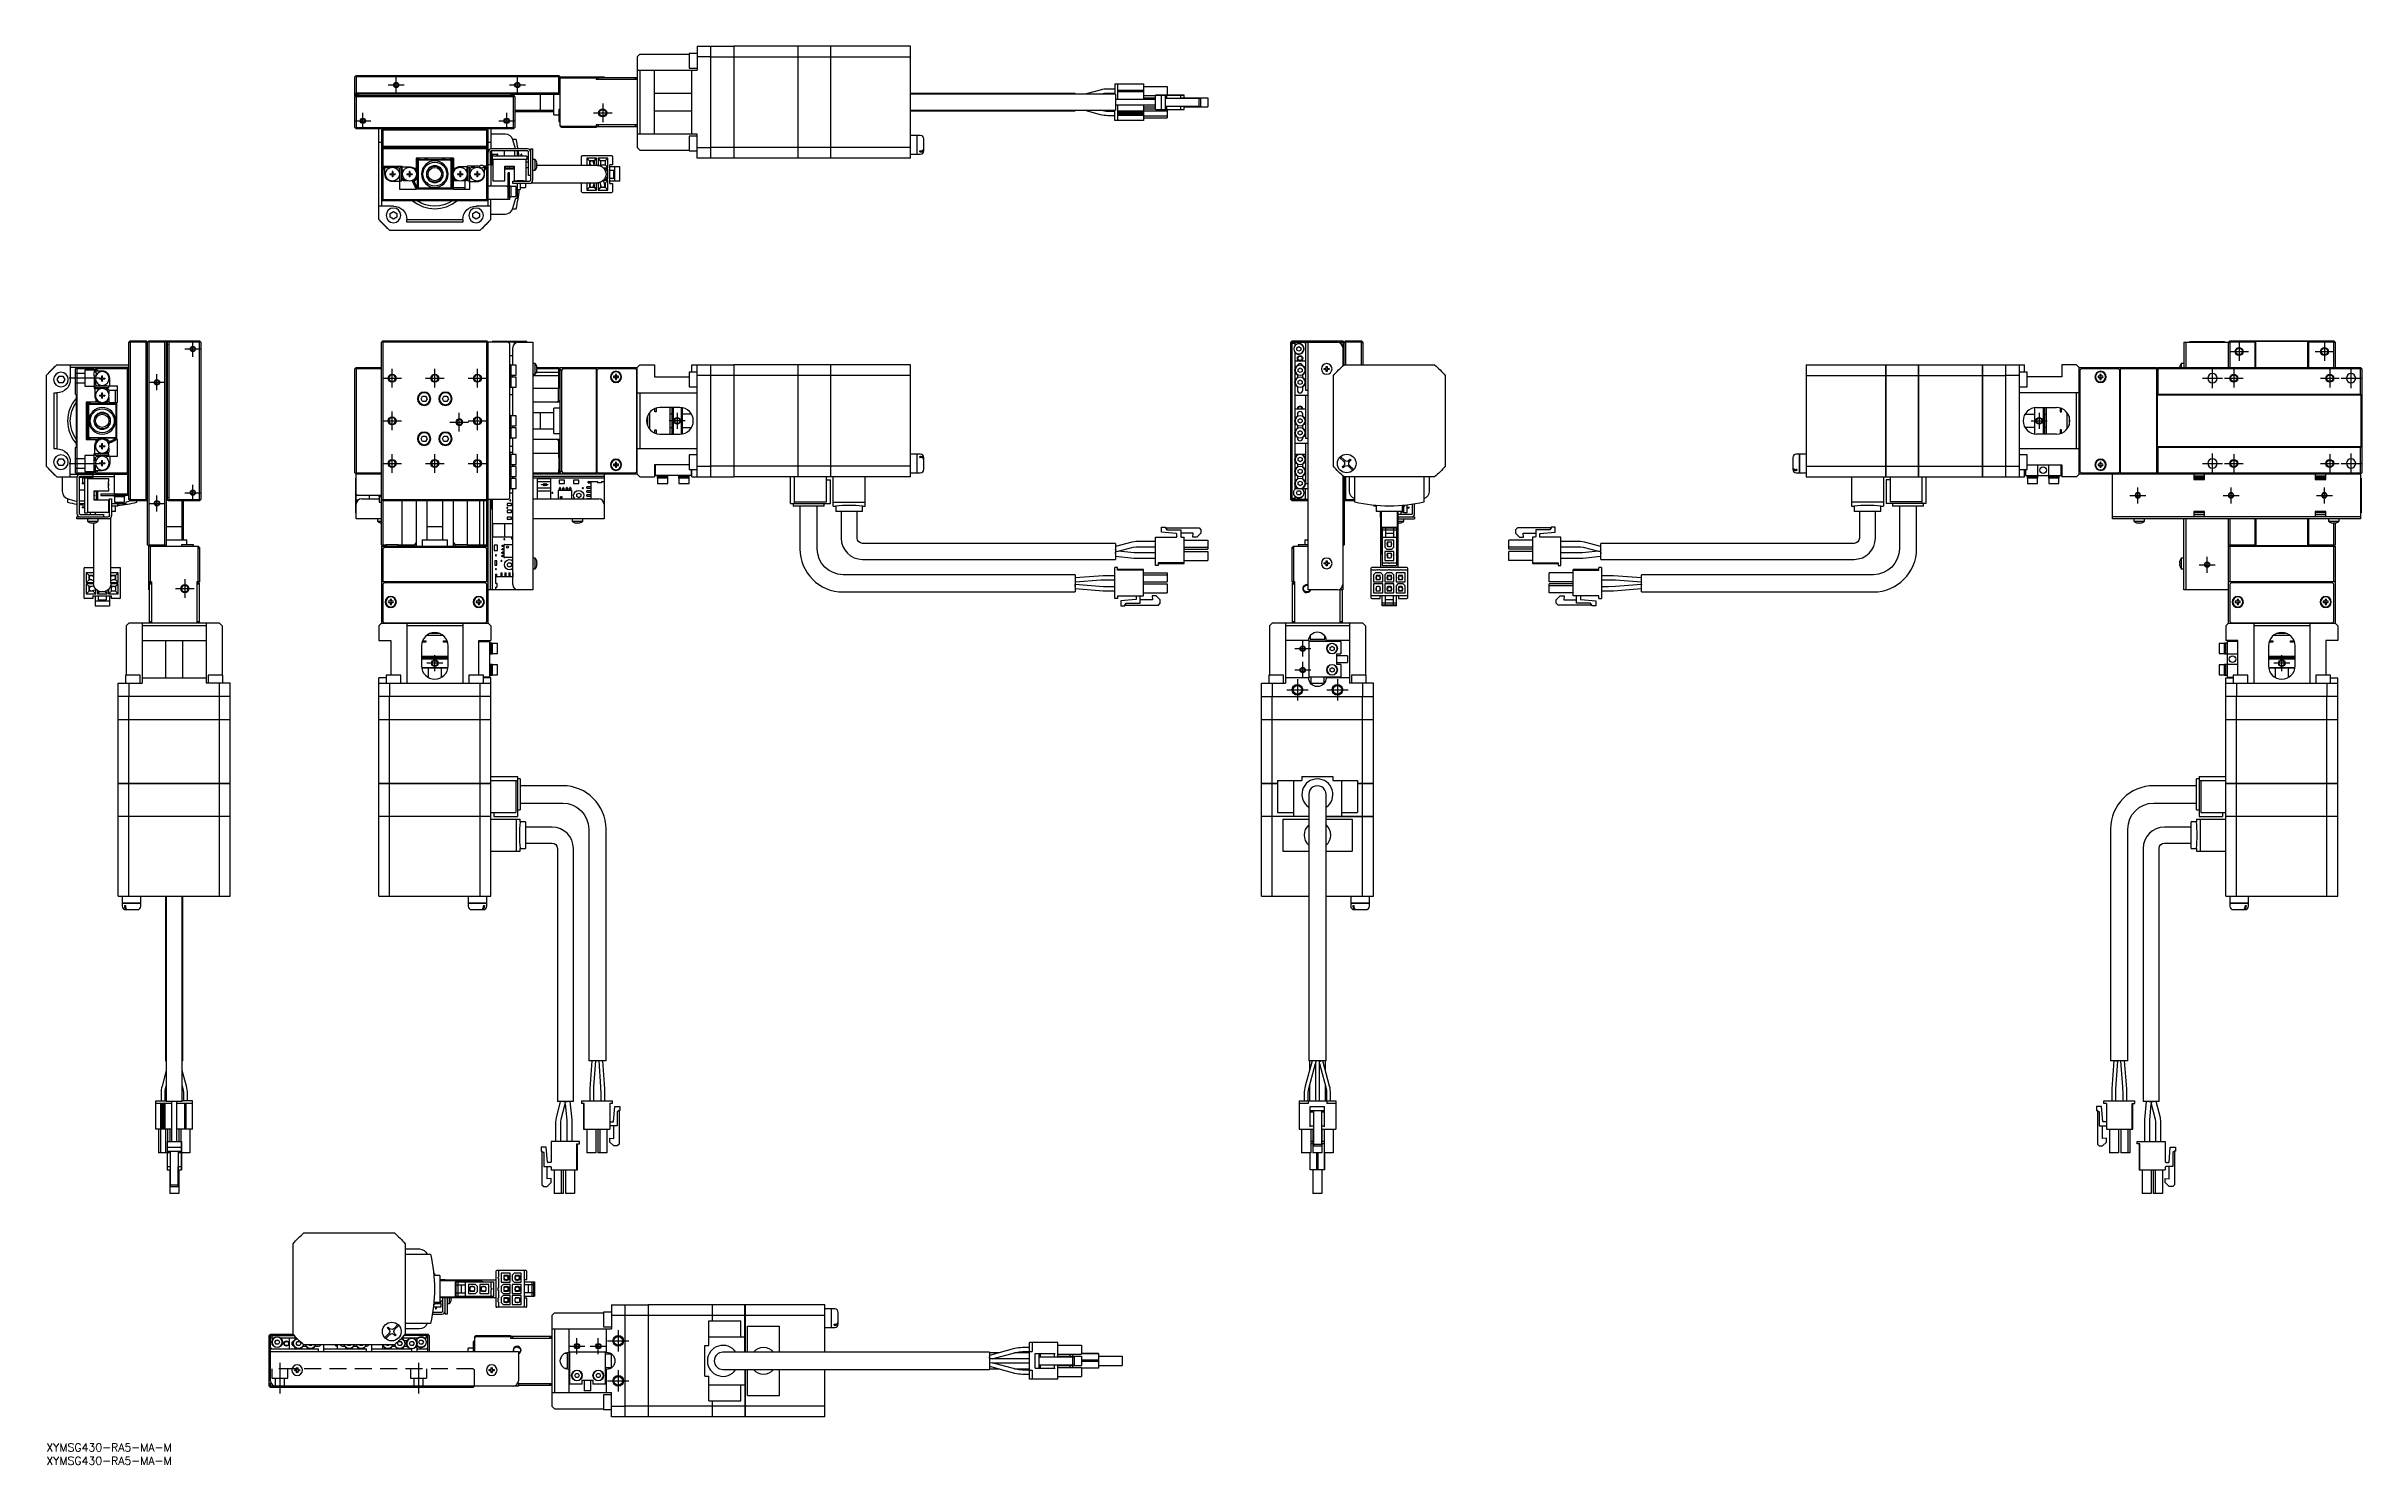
# Model space of a CAD drawing. Extents: x 0 to 869, y -8 to 525.
import ezdxf

# ---------------------------------------------------------------- set-up
doc = ezdxf.new("R2010")
doc.units = 0
doc.header["$LTSCALE"] = 0.5
doc.linetypes.add('CENTER', pattern=[50.8, 31.75, -6.35, 6.35, -6.35])
doc.linetypes.add('DASHED', pattern=[19.05, 12.7, -6.35])
for name, color, linetype in [('MSM_CENTER', 1, 'CENTER'), ('MSM_CONTINUOUS', 7, 'CONTINUOUS'), ('MSM_DASHED', 4, 'DASHED'), ('MSM_NARROW', 5, 'CONTINUOUS'), ('MSM_PART_NUMBER', 7, 'CONTINUOUS')]:
    doc.layers.add(name, color=color, linetype=linetype)
doc.styles.get("Standard").update_dxf_attribs({"font": 'txt.shx', "height": 1, "bigfont": 'bigfont.shx'})

msp = doc.modelspace()

# ---------------------------------------------------------------- texts
at = {"layer": 'MSM_PART_NUMBER'}
for p in [(0, -3), (0, -8)]:
    msp.add_text('XYMSG430-RA5-MA-M', height=3, dxfattribs=at).set_placement(p)

# ---------------------------------------------------------------- linework, layer by layer
at = {"layer": 'MSM_CENTER'}
for p, q in [((131.28, 507.04), (131.28, 513.04)), ((176.78, 507.04), (176.78, 513.04)), ((128.28, 510.04), (134.28, 510.04)), ((173.78, 510.04), (179.78, 510.04)), ((115.78, 496.54), (121.78, 496.54)), ((118.78, 493.54), (118.78, 499.54)), ((169.78, 496.54), (175.78, 496.54)), ((172.78, 493.54), (172.78, 499.54)), ((205.28, 499.54), (212.28, 499.54)), ((208.78, 503.04), (208.78, 496.04)), ((52, 410.91), (58, 410.91)), ((55, 407.91), (55, 413.91)), ((819.36, 409.91), (826.36, 409.91)), ((822.86, 413.41), (822.86, 406.41)), ((851.36, 409.91), (858.36, 409.91)), ((854.86, 413.41), (854.86, 406.41)), ((19.99, 399.91), (8.58, 399.91)), ((41.5, 395.41), (41.5, 401.41)), ((126.28, 399.91), (133.28, 399.91)), ((129.78, 396.41), (129.78, 403.41)), ((142.28, 399.91), (149.28, 399.91)), ((145.78, 396.41), (145.78, 403.41)), ((158.28, 399.91), (165.28, 399.91)), ((161.78, 396.41), (161.78, 403.41)), ((809.11, 399.91), (816.61, 399.91)), ((812.86, 396.16), (812.86, 403.66)), ((817.36, 399.91), (824.36, 399.91)), ((820.86, 403.41), (820.86, 396.41)), ((853.36, 399.91), (860.36, 399.91)), ((856.86, 403.41), (856.86, 396.41)), ((861.11, 399.91), (868.61, 399.91)), ((864.86, 396.16), (864.86, 403.66)), ((38.5, 398.41), (44.5, 398.41)), ((126.28, 383.91), (133.28, 383.91)), ((129.78, 380.41), (129.78, 387.41)), ((151.48, 383.41), (158.48, 383.41)), ((154.98, 379.91), (154.98, 386.91)), ((158.28, 383.91), (165.28, 383.91)), ((161.78, 380.41), (161.78, 387.41)), ((239.78, 383.91), (233.78, 383.91)), ((236.78, 386.91), (236.78, 380.91)), ((744.86, 383.91), (750.86, 383.91)), ((747.86, 386.91), (747.86, 380.91)), ((8.58, 367.91), (19.99, 367.91)), ((126.28, 367.91), (133.28, 367.91)), ((129.78, 364.41), (129.78, 371.41)), ((142.28, 367.91), (149.28, 367.91)), ((145.78, 364.41), (145.78, 371.41)), ((158.28, 367.91), (165.28, 367.91)), ((161.78, 364.41), (161.78, 371.41)), ((809.11, 367.91), (816.61, 367.91)), ((812.86, 364.16), (812.86, 371.66)), ((817.36, 367.91), (824.36, 367.91)), ((820.86, 371.41), (820.86, 364.41)), ((853.36, 367.91), (860.36, 367.91)), ((856.86, 371.41), (856.86, 364.41)), ((861.11, 367.91), (868.61, 367.91)), ((864.86, 364.16), (864.86, 371.66)), ((52, 356.91), (58, 356.91)), ((55, 353.91), (55, 359.91)), ((784.86, 352.91), (784.86, 358.91)), ((819.86, 352.91), (819.86, 358.91)), ((854.86, 352.91), (854.86, 358.91)), ((38.5, 352.91), (44.5, 352.91)), ((41.5, 349.91), (41.5, 355.91)), ((781.86, 355.91), (787.86, 355.91)), ((816.86, 355.91), (822.86, 355.91)), ((851.86, 355.91), (857.86, 355.91)), ((810.86, 326.91), (810.86, 332.91)), ((52, 324.41), (52, 317.41)), ((807.86, 329.91), (813.86, 329.91)), ((48.5, 320.91), (55.5, 320.91)), ((145.78, 289.91), (145.78, 295.91)), ((468.48, 298.41), (474.48, 298.41)), ((471.48, 295.41), (471.48, 301.41)), ((838.86, 289.91), (838.86, 295.91)), ((148.78, 292.91), (142.78, 292.91)), ((468.48, 290.41), (474.48, 290.41)), ((469.48, 286.91), (469.48, 278.91)), ((471.48, 287.41), (471.48, 293.41)), ((484.48, 286.91), (484.48, 278.91)), ((841.86, 292.91), (835.86, 292.91)), ((465.48, 282.91), (473.48, 282.91)), ((480.48, 282.91), (488.48, 282.91)), ((196.14, 36.5), (202.14, 36.5)), ((199.14, 33.5), (199.14, 39.5)), ((204.14, 36.5), (210.14, 36.5)), ((207.14, 33.5), (207.14, 39.5)), ((210.64, 38.5), (218.64, 38.5)), ((214.64, 42.5), (214.64, 34.5)), ((87.64, 30.19), (87.64, 18.68)), ((139.64, 30.19), (139.64, 18.68)), ((214.64, 27.5), (214.64, 19.5)), ((210.64, 23.5), (218.64, 23.5))]:
    msp.add_line(p, q, dxfattribs=at)
at = {"layer": 'MSM_CONTINUOUS'}
for p, q in [((222.78, 521.54), (221.78, 520.54)), ((222.78, 521.54), (241.28, 521.54)), ((241.28, 521.79), (241.28, 516.29)), ((244.28, 521.79), (241.28, 521.79)), ((244.28, 524.54), (244.28, 515.54)), ((244.28, 524.54), (257.98, 524.54)), ((249.28, 524.54), (249.28, 482.54)), ((257.98, 524.54), (257.98, 482.54)), ((258.03, 524.49), (257.98, 524.49)), ((281.98, 524.54), (258.03, 524.54)), ((258.03, 524.54), (258.03, 482.54)), ((281.98, 524.54), (281.98, 482.54)), ((282.03, 524.49), (281.98, 524.49)), ((294.28, 524.54), (282.03, 524.54)), ((282.03, 524.54), (282.03, 482.54)), ((294.28, 524.54), (294.28, 482.54)), ((294.33, 524.49), (294.28, 524.49)), ((324.28, 524.54), (294.33, 524.54)), ((294.33, 524.54), (294.33, 482.54)), ((324.28, 482.54), (324.28, 524.54)), ((115.78, 513.04), (116.28, 513.54)), ((115.78, 505.84), (115.78, 513.04)), ((116.03, 513.29), (116.28, 513.04)), ((116.28, 513.54), (192.28, 513.54)), ((116.28, 513.04), (116.28, 507.04)), ((192.28, 513.04), (116.28, 513.04)), ((192.78, 513.04), (192.28, 513.54)), ((192.28, 513.04), (192.53, 513.29)), ((192.28, 507.04), (192.28, 513.04)), ((192.78, 513.04), (209.28, 513.04)), ((192.78, 494.54), (192.78, 513.04)), ((206.28, 513.04), (206.28, 512.04)), ((206.58, 512.04), (206.58, 512.84)), ((206.58, 512.84), (221.58, 512.84)), ((207.08, 512.84), (207.08, 512.04)), ((209.28, 513.04), (209.28, 512.84)), ((221.08, 512.04), (221.08, 512.84)), ((221.58, 512.84), (221.58, 512.04)), ((221.78, 520.54), (221.78, 486.54)), ((221.78, 515.54), (244.28, 515.54)), ((222.78, 515.54), (222.78, 491.54)), ((228.28, 491.54), (228.28, 515.54)), ((241.28, 516.29), (244.28, 516.29)), ((242.28, 491.54), (242.28, 515.54)), ((249.28, 520.54), (244.28, 520.54)), ((257.98, 520.51), (249.28, 520.51)), ((258.03, 520.25), (257.98, 520.25)), ((281.98, 520.51), (258.03, 520.51)), ((282.03, 520.25), (281.98, 520.25)), ((294.28, 520.51), (282.03, 520.51)), ((294.33, 520.25), (294.28, 520.25)), ((324.28, 520.51), (294.33, 520.51)), ((116.28, 507.04), (115.78, 506.54)), ((192.28, 506.54), (115.78, 506.54)), ((115.78, 506.34), (117.18, 506.34)), ((115.78, 505.54), (116.28, 506.04)), ((115.88, 505.74), (115.78, 505.84)), ((115.78, 494.04), (115.78, 505.54)), ((115.88, 505.64), (115.88, 505.84)), ((116.03, 505.79), (116.28, 505.54)), ((116.88, 506.14), (116.18, 506.14)), ((116.28, 507.04), (192.28, 507.04)), ((116.28, 506.04), (175.28, 506.04)), ((116.28, 505.54), (116.28, 494.04)), ((175.28, 505.54), (116.28, 505.54)), ((117.18, 506.04), (117.18, 506.34)), ((174.38, 506.04), (174.38, 506.44)), ((192.18, 506.44), (174.38, 506.44)), ((175.38, 506.14), (174.68, 506.14)), ((175.28, 506.04), (175.78, 505.54)), ((175.28, 505.54), (175.53, 505.79)), ((175.28, 494.04), (175.28, 505.54)), ((175.68, 505.84), (175.68, 505.64)), ((175.78, 505.54), (175.78, 494.04)), ((185.48, 500.54), (185.48, 506.44)), ((190.48, 498.79), (190.48, 506.44)), ((192.18, 506.44), (192.78, 507.04)), ((192.53, 506.79), (192.28, 507.04)), ((206.28, 512.54), (192.78, 512.54)), ((221.78, 512.04), (206.28, 512.04)), ((242.28, 506.75), (228.28, 506.75)), ((386.03, 506.79), (324.28, 506.79)), ((401.28, 506.54), (324.28, 506.54)), ((386.03, 506.79), (386.03, 506.54)), ((395.51, 508.11), (389.66, 506.54)), ((395.45, 506.54), (395.91, 506.66)), ((395.52, 508.11), (395.51, 508.11)), ((401.03, 508.49), (398.39, 508.49)), ((398.39, 506.99), (401.03, 506.99)), ((401.03, 510.44), (411.73, 510.44)), ((401.03, 510.44), (401.03, 506.54)), ((401.28, 506.54), (401.28, 500.54)), ((407.66, 504.54), (401.28, 504.54)), ((408.18, 504.54), (401.28, 504.54)), ((402.03, 510.44), (402.03, 504.54)), ((411.73, 507.99), (402.03, 507.99)), ((411.73, 507.49), (402.03, 507.49)), ((408.92, 504.54), (407.66, 504.54)), ((408.37, 504.54), (408.18, 504.54)), ((416.28, 504.54), (408.37, 504.54)), ((416.28, 504.54), (408.92, 504.54)), ((411.73, 510.44), (411.73, 504.54)), ((411.73, 509.44), (420.63, 509.44)), ((411.73, 506.04), (416.28, 506.04)), ((411.73, 505.24), (416.28, 505.24)), ((416.28, 506.24), (423.93, 506.24)), ((417.28, 506.24), (416.28, 506.24)), ((416.28, 500.84), (416.28, 506.24)), ((426.98, 506.24), (417.28, 506.24)), ((418.48, 506.24), (419.98, 506.24)), ((424.04, 506.24), (418.48, 506.24)), ((418.48, 500.84), (418.48, 506.24)), ((419.98, 506.24), (420.48, 506.24)), ((419.98, 500.84), (419.98, 506.24)), ((419.98, 505.04), (420.48, 505.04)), ((419.98, 505.04), (432.58, 505.04)), ((420.48, 506.24), (425.73, 506.24)), ((420.48, 505.04), (420.48, 506.24)), ((420.48, 505.04), (425.73, 505.04)), ((420.63, 509.44), (420.63, 506.24)), ((423.93, 506.24), (424.23, 506.24)), ((424.23, 506.24), (424.04, 506.24)), ((425.73, 506.24), (426.03, 506.24)), ((425.73, 505.04), (425.73, 506.24)), ((430.41, 505.04), (425.73, 505.04)), ((426.03, 505.04), (425.73, 505.04)), ((426.03, 506.24), (426.98, 506.24)), ((426.98, 505.04), (426.98, 506.24)), ((426.98, 505.24), (435.88, 505.24)), ((426.98, 505.24), (435.88, 505.24)), ((426.98, 505.24), (435.88, 505.24)), ((430.28, 505.04), (430.41, 505.04)), ((431.78, 505.04), (430.28, 505.04)), ((433.28, 505.04), (431.78, 505.04)), ((432.58, 502.04), (432.58, 505.04)), ((432.58, 505.04), (433.28, 505.04)), ((433.28, 502.04), (433.28, 505.04)), ((435.88, 505.24), (435.88, 501.84)), ((175.78, 500.54), (190.48, 500.54)), ((175.78, 500.04), (190.48, 500.04)), ((190.48, 498.79), (192.28, 498.79)), ((192.28, 500.79), (192.28, 496.29)), ((192.78, 500.79), (192.28, 500.79)), ((192.28, 496.29), (192.78, 496.29)), ((228.28, 500.33), (242.28, 500.33)), ((324.28, 500.54), (401.28, 500.54)), ((324.28, 500.29), (386.03, 500.29)), ((386.03, 500.54), (386.03, 500.29)), ((389.66, 500.54), (395.51, 498.97)), ((395.9, 500.42), (395.45, 500.54)), ((401.03, 500.09), (398.4, 500.09)), ((398.4, 498.59), (401.03, 498.59)), ((401.03, 496.64), (401.03, 500.54)), ((411.73, 496.64), (401.03, 496.64)), ((401.28, 502.54), (407.66, 502.54)), ((402.03, 502.54), (402.03, 496.64)), ((411.73, 500.14), (402.03, 500.14)), ((411.73, 499.64), (402.03, 499.64)), ((411.73, 499.59), (402.03, 499.59)), ((411.73, 499.09), (402.03, 499.09)), ((411.73, 499.04), (402.03, 499.04)), ((411.73, 498.54), (402.03, 498.54)), ((407.66, 502.54), (408.92, 502.54)), ((408.92, 502.54), (416.28, 502.54)), ((411.73, 502.54), (411.73, 496.64)), ((411.73, 501.84), (416.28, 501.84)), ((411.73, 501.04), (416.28, 501.04)), ((411.73, 500.29), (420.63, 500.29)), ((411.73, 498.39), (420.63, 498.39)), ((411.73, 497.64), (420.63, 497.64)), ((416.28, 500.84), (418.48, 500.84)), ((418.48, 500.84), (419.98, 500.84)), ((419.98, 502.04), (432.58, 502.04)), ((419.98, 500.84), (420.48, 500.84)), ((420.48, 500.84), (420.48, 502.04)), ((420.48, 500.84), (425.73, 500.84)), ((420.63, 500.84), (420.63, 497.64)), ((425.73, 500.84), (425.73, 502.04)), ((425.73, 500.84), (426.03, 500.84)), ((426.03, 500.84), (426.98, 500.84)), ((426.98, 500.84), (426.98, 502.04)), ((426.98, 501.84), (435.88, 501.84)), ((432.58, 502.04), (433.28, 502.04)), ((116.28, 493.54), (115.78, 494.04)), ((116.28, 494.04), (116.03, 493.79)), ((116.28, 494.04), (175.28, 494.04)), ((175.28, 493.54), (116.28, 493.54)), ((124.78, 459.54), (124.78, 493.54)), ((124.78, 488.54), (125.78, 488.54)), ((125.78, 493.04), (126.28, 493.54)), ((165.78, 493.04), (125.78, 493.04)), ((125.78, 493.04), (125.78, 464.54)), ((125.78, 487.04), (165.78, 487.04)), ((125.78, 487.04), (126.28, 486.54)), ((126.28, 493.04), (126.48, 493.54)), ((126.28, 493.04), (126.28, 487.04)), ((126.48, 486.54), (126.28, 487.04)), ((136.08, 493.24), (135.78, 493.54)), ((136.08, 493.24), (155.48, 493.24)), ((155.78, 493.54), (155.48, 493.24)), ((165.07, 493.54), (165.28, 493.04)), ((165.07, 486.54), (165.28, 487.04)), ((165.78, 493.04), (165.28, 493.54)), ((165.28, 487.04), (165.28, 493.04)), ((165.28, 486.54), (165.78, 487.04)), ((165.78, 464.54), (165.78, 493.04)), ((165.78, 488.54), (166.78, 488.54)), ((166.78, 493.54), (166.78, 486.02)), ((172.2, 491.54), (166.78, 491.54)), ((176.35, 489.54), (175.02, 489.54)), ((176.03, 486.04), (175.08, 489.36)), ((175.53, 493.79), (175.28, 494.04)), ((175.28, 493.54), (175.78, 494.04)), ((192.78, 494.84), (193.39, 494.54)), ((193.28, 494.04), (192.78, 494.54)), ((206.28, 494.04), (193.28, 494.04)), ((193.39, 494.54), (206.28, 494.54)), ((193.39, 494.54), (193.89, 494.04)), ((221.78, 495.04), (206.28, 495.04)), ((206.28, 495.04), (206.28, 494.04)), ((206.58, 494.24), (206.58, 495.04)), ((221.58, 494.24), (206.58, 494.24)), ((207.08, 495.04), (207.08, 494.24)), ((221.08, 494.24), (221.08, 495.04)), ((221.58, 495.04), (221.58, 494.24)), ((244.28, 491.54), (221.78, 491.54)), ((241.28, 490.79), (241.28, 485.29)), ((244.28, 490.79), (241.28, 490.79)), ((244.28, 482.54), (244.28, 491.54)), ((257.98, 486.57), (249.28, 486.57)), ((258.03, 486.82), (257.98, 486.82)), ((281.98, 486.57), (258.03, 486.57)), ((282.03, 486.82), (281.98, 486.82)), ((294.28, 486.57), (282.03, 486.57)), ((294.33, 486.82), (294.28, 486.82)), ((324.28, 486.57), (294.33, 486.57)), ((326.78, 491.04), (324.28, 491.04)), ((326.78, 484.04), (326.78, 491.04)), ((326.83, 490.99), (326.78, 490.99)), ((326.83, 484.04), (326.83, 491.04)), ((327.98, 491.04), (326.83, 491.04)), ((329.28, 485.34), (329.28, 489.74)), ((125.78, 486.04), (126.28, 486.54)), ((126.28, 479.54), (125.78, 480.04)), ((125.78, 478.54), (126.28, 479.04)), ((126.03, 486.29), (126.28, 486.04)), ((126.03, 478.79), (126.28, 478.54)), ((126.28, 486.54), (165.28, 486.54)), ((126.28, 486.04), (126.28, 479.54)), ((165.28, 486.04), (126.28, 486.04)), ((126.28, 479.54), (133.58, 479.54)), ((126.28, 479.04), (129.16, 479.04)), ((126.58, 478.54), (126.28, 478.54)), ((126.28, 478.54), (126.28, 467.04)), ((127.08, 478.89), (126.58, 478.54)), ((126.58, 478.54), (127.08, 478.04)), ((127.08, 476.54), (127.08, 479.04)), ((130.59, 479.04), (132.08, 479.04)), ((132.58, 478.54), (132.08, 479.04)), ((132.58, 478.05), (132.49, 478)), ((132.58, 478.54), (132.58, 478.05)), ((132.78, 474.04), (132.78, 479.04)), ((132.78, 479.04), (133.38, 479.04)), ((133.38, 474.04), (133.38, 479.04)), ((133.58, 478.08), (133.58, 479.54)), ((133.58, 479.34), (136.28, 479.34)), ((133.72, 478), (133.58, 478.08)), ((135.78, 486.54), (136.08, 486.24)), ((136.08, 486.24), (155.48, 486.24)), ((137.87, 478.84), (138.78, 478.84)), ((138.78, 478.34), (138.42, 478.34)), ((152.78, 482.54), (138.78, 482.54)), ((138.78, 482.54), (138.78, 477.25)), ((139.28, 481.24), (140.08, 482.04)), ((139.28, 471.84), (139.28, 481.24)), ((139.58, 481.54), (139.58, 471.54)), ((151.78, 481.74), (139.78, 481.74)), ((140.08, 482.04), (151.48, 482.04)), ((142.91, 477.85), (142.98, 477.91)), ((142.98, 477.98), (142.98, 477.91)), ((144.72, 479.5), (144.71, 479.5)), ((151.48, 482.04), (152.28, 481.24)), ((151.98, 471.54), (151.98, 481.54)), ((152.28, 481.24), (152.28, 471.84)), ((152.78, 482.54), (152.78, 477.25)), ((152.78, 478.84), (153.68, 478.84)), ((153.13, 478.34), (152.78, 478.34)), ((157.98, 479.34), (155.28, 479.34)), ((155.48, 486.24), (155.78, 486.54)), ((157.98, 478.08), (157.84, 478)), ((162.72, 479.54), (157.98, 479.54)), ((157.98, 478.08), (157.98, 479.54)), ((158.18, 474.04), (158.18, 479.04)), ((158.18, 479.04), (158.78, 479.04)), ((158.78, 474.04), (158.78, 479.04)), ((159.48, 479.04), (158.98, 478.54)), ((158.98, 478.54), (158.98, 478.05)), ((159.07, 478), (158.98, 478.05)), ((160.96, 479.04), (159.48, 479.04)), ((162.72, 479.04), (162.39, 479.04)), ((165.28, 479.54), (164.04, 479.54)), ((165.28, 479.04), (164.04, 479.04)), ((164.48, 476.54), (164.48, 479.04)), ((164.98, 478.54), (164.48, 478.89)), ((164.48, 478.04), (164.98, 478.54)), ((165.28, 478.54), (164.98, 478.54)), ((165.28, 486.54), (165.53, 486.29)), ((165.28, 486.04), (165.53, 486.29)), ((165.28, 479.54), (165.28, 486.04)), ((165.78, 480.04), (165.28, 479.54)), ((165.53, 478.79), (165.28, 479.04)), ((165.28, 478.54), (165.53, 478.79)), ((165.28, 467.04), (165.28, 478.54)), ((165.53, 486.29), (165.78, 486.04)), ((165.53, 478.79), (165.78, 478.54)), ((166.58, 480.04), (165.78, 480.04)), ((166.58, 484.84), (166.58, 480.04)), ((166.58, 481.04), (167.08, 481.04)), ((167.08, 485.04), (166.63, 485.04)), ((166.78, 485.18), (166.78, 485.04)), ((166.78, 481.04), (166.78, 472.04)), ((166.78, 480.04), (167.28, 480.04)), ((180.58, 486.04), (166.98, 486.04)), ((180.58, 485.24), (166.98, 485.24)), ((167.08, 485.04), (167.08, 481.04)), ((167.28, 484.04), (167.08, 484.04)), ((167.28, 484.04), (167.28, 480.04)), ((169.15, 483.94), (167.28, 483.94)), ((180.28, 483.24), (167.28, 483.24)), ((180.28, 482.04), (167.28, 482.04)), ((167.28, 480.14), (167.53, 480.14)), ((167.53, 482.04), (167.53, 474.04)), ((169.15, 483.24), (169.15, 484.04)), ((169.4, 484.04), (169.15, 484.04)), ((169.4, 483.24), (169.4, 484.04)), ((171.78, 485.24), (171.78, 483.24)), ((172.03, 479.54), (175.53, 479.54)), ((172.03, 474.04), (172.03, 479.54)), ((175.53, 478.84), (172.03, 478.84)), ((175.53, 478.34), (172.03, 478.34)), ((175.53, 479.54), (175.53, 474.04)), ((175.78, 483.24), (175.78, 485.24)), ((176.78, 483.24), (176.78, 485.24)), ((178.15, 483.24), (178.15, 484.04)), ((178.4, 484.04), (178.15, 484.04)), ((178.4, 483.24), (178.4, 484.04)), ((180.03, 474.04), (180.03, 482.04)), ((180.98, 481.04), (180.03, 481.04)), ((180.03, 479.04), (180.98, 479.04)), ((180.28, 483.24), (180.28, 482.04)), ((180.98, 476.04), (180.98, 484.84)), ((181.78, 486.04), (182.58, 486.04)), ((181.78, 474.34), (181.78, 486.04)), ((182.58, 474.24), (182.58, 486.04)), ((183.48, 482.04), (182.58, 482.04)), ((182.58, 478.04), (183.48, 478.04)), ((183.48, 478.04), (183.48, 482.04)), ((184.03, 480.97), (184.03, 480.99)), ((184.03, 480.24), (184.16, 480.24)), ((184.03, 479.84), (184.03, 480.24)), ((184.16, 479.84), (184.03, 479.84)), ((184.03, 479.09), (184.03, 479.11)), ((206.78, 479.79), (184.16, 479.79)), ((200.88, 479.79), (200.88, 483.14)), ((212.18, 483.44), (201.18, 483.44)), ((206.43, 482.54), (202.88, 482.54)), ((202.88, 482.54), (202.88, 479.79)), ((203.78, 481.49), (202.88, 482.54)), ((203.78, 479.99), (203.61, 479.79)), ((205.53, 481.49), (203.78, 481.49)), ((203.78, 481.49), (203.78, 479.99)), ((203.78, 481.11), (204.15, 481.49)), ((204.07, 480.07), (203.78, 480.36)), ((203.78, 479.99), (204.09, 479.99)), ((203.93, 480.52), (204.15, 479.79)), ((205.72, 479.79), (205.37, 480.95)), ((205.53, 481.49), (206.43, 482.54)), ((205.53, 481.49), (205.53, 480.42)), ((206.43, 479.79), (206.43, 482.54)), ((207.03, 482.54), (207.03, 479.78)), ((210.68, 482.54), (207.03, 482.54)), ((207.98, 481.49), (207.03, 482.54)), ((207.98, 479.99), (207.68, 479.66)), ((209.73, 481.49), (207.98, 481.49)), ((207.98, 481.49), (207.98, 479.99)), ((207.98, 481.11), (208.35, 481.49)), ((208.35, 479.99), (207.98, 480.36)), ((207.98, 479.99), (209.73, 479.99)), ((208.97, 478.94), (210.68, 478.94)), ((210.68, 478.34), (209.48, 478.34)), ((209.73, 481.49), (210.68, 482.54)), ((209.73, 481.49), (209.73, 479.99)), ((209.73, 479.99), (210.68, 478.94)), ((209.89, 477.47), (210.68, 478.34)), ((210.68, 478.94), (210.68, 482.54)), ((210.68, 474.74), (210.68, 478.34)), ((212.48, 480.04), (211.48, 480.04)), ((211.48, 473.04), (211.48, 480.04)), ((215.28, 479.24), (211.48, 479.24)), ((211.48, 478.04), (212.98, 478.04)), ((212.48, 483.14), (212.48, 480.04)), ((212.98, 475.04), (212.98, 478.04)), ((213.36, 473.84), (213.36, 479.24)), ((215.28, 473.84), (215.28, 479.24)), ((221.78, 486.54), (222.78, 485.54)), ((222.78, 485.54), (241.28, 485.54)), ((241.28, 485.29), (244.28, 485.29)), ((244.28, 486.54), (249.28, 486.54)), ((257.98, 482.54), (244.28, 482.54)), ((258.03, 482.59), (257.98, 482.59)), ((281.98, 482.54), (258.03, 482.54)), ((282.03, 482.59), (281.98, 482.59)), ((294.28, 482.54), (282.03, 482.54)), ((294.33, 482.59), (294.28, 482.59)), ((324.28, 482.54), (294.33, 482.54)), ((324.28, 484.04), (326.78, 484.04)), ((326.78, 484.09), (326.83, 484.09)), ((326.83, 484.04), (327.98, 484.04)), ((327.78, 485.25), (327.98, 485.25)), ((327.78, 484.89), (327.78, 485.25)), ((327.78, 484.89), (327.98, 484.89)), ((128.88, 476.68), (129.67, 476.68)), ((128.88, 476.68), (128.88, 476.39)), ((128.88, 476.39), (129.67, 476.39)), ((129.41, 476.68), (129.41, 476.39)), ((130.02, 477.54), (129.73, 477.54)), ((129.73, 477.54), (129.73, 476.74)), ((129.73, 477.01), (130.02, 477.01)), ((129.73, 476.33), (129.73, 475.54)), ((129.73, 476.07), (130.02, 476.07)), ((130.02, 475.54), (129.73, 475.54)), ((132.58, 473.74), (129.88, 473.74)), ((130.02, 477.54), (130.02, 476.74)), ((130.02, 476.33), (130.02, 475.54)), ((130.08, 476.68), (130.88, 476.68)), ((130.08, 476.39), (130.88, 476.39)), ((130.35, 476.39), (130.35, 476.68)), ((130.88, 476.68), (130.88, 476.39)), ((132.25, 475.21), (132.58, 475.02)), ((132.58, 475.02), (132.58, 470.84)), ((132.58, 470.84), (138.78, 470.84)), ((132.78, 474.04), (133.38, 474.04)), ((133.58, 474.99), (133.95, 475.21)), ((133.58, 474.54), (133.58, 474.99)), ((134.08, 474.04), (133.58, 474.54)), ((133.58, 474.54), (134.62, 474.54)), ((135.56, 474.04), (134.08, 474.04)), ((135.28, 476.68), (135.28, 476.39)), ((135.28, 476.68), (136.07, 476.68)), ((135.28, 476.39), (136.07, 476.39)), ((135.81, 476.68), (135.81, 476.39)), ((136.42, 477.54), (136.13, 477.54)), ((136.13, 477.54), (136.13, 476.74)), ((136.13, 477.01), (136.42, 477.01)), ((136.13, 476.33), (136.13, 475.54)), ((136.13, 476.07), (136.42, 476.07)), ((136.42, 475.54), (136.13, 475.54)), ((136.42, 477.54), (136.42, 476.74)), ((136.42, 476.33), (136.42, 475.54)), ((136.48, 476.68), (137.28, 476.68)), ((136.48, 476.39), (137.28, 476.39)), ((136.75, 476.39), (136.75, 476.68)), ((138.28, 474.04), (136.99, 474.04)), ((137.28, 476.68), (137.28, 476.39)), ((137.94, 474.54), (138.78, 474.54)), ((138.78, 474.54), (138.28, 474.04)), ((138.78, 475.82), (138.78, 474.54)), ((138.78, 470.84), (138.78, 471.04)), ((138.78, 471.04), (152.78, 471.04)), ((139.78, 471.34), (139.28, 471.84)), ((139.78, 471.34), (151.78, 471.34)), ((140.08, 471.04), (139.78, 471.34)), ((142.61, 473.34), (142.8, 473.34)), ((143.03, 473.11), (142.8, 473.34)), ((143.03, 473.11), (142.86, 473.11)), ((142.98, 475.16), (142.91, 475.23)), ((142.98, 475.16), (142.98, 475.09)), ((143.03, 472.98), (143.03, 473.11)), ((143.03, 472.98), (143.03, 472.98)), ((144.71, 473.57), (144.71, 473.57)), ((148.75, 473.34), (148.53, 473.11)), ((148.7, 473.11), (148.53, 473.11)), ((148.53, 473.11), (148.53, 472.98)), ((148.75, 473.34), (148.94, 473.34)), ((151.78, 471.34), (151.48, 471.04)), ((151.78, 471.34), (152.28, 471.84)), ((154.56, 474.04), (152.73, 474.04)), ((152.73, 474.04), (152.73, 471.04)), ((152.73, 471.54), (157.23, 471.54)), ((152.78, 475.82), (152.78, 474.54)), ((152.78, 474.54), (153.62, 474.54)), ((153.28, 474.04), (152.78, 474.54)), ((152.78, 471.04), (152.78, 470.84)), ((152.78, 470.84), (158.98, 470.84)), ((154.28, 476.68), (155.07, 476.68)), ((154.28, 476.68), (154.28, 476.39)), ((154.28, 476.39), (155.07, 476.39)), ((154.81, 476.68), (154.81, 476.39)), ((155.13, 477.54), (155.13, 476.74)), ((155.42, 477.54), (155.13, 477.54)), ((155.13, 477.01), (155.42, 477.01)), ((155.13, 476.33), (155.13, 475.54)), ((155.13, 476.07), (155.42, 476.07)), ((155.42, 475.54), (155.13, 475.54)), ((155.42, 477.54), (155.42, 476.74)), ((155.42, 476.33), (155.42, 475.54)), ((155.48, 476.68), (156.28, 476.68)), ((155.48, 476.39), (156.28, 476.39)), ((155.75, 476.39), (155.75, 476.68)), ((157.48, 474.04), (155.99, 474.04)), ((156.28, 476.68), (156.28, 476.39)), ((156.94, 474.54), (157.98, 474.54)), ((157.23, 470.84), (157.23, 474.04)), ((157.98, 474.54), (157.48, 474.04)), ((157.6, 475.21), (157.98, 474.99)), ((157.98, 474.54), (157.98, 474.99)), ((158.18, 474.04), (158.78, 474.04)), ((158.98, 475.02), (159.3, 475.21)), ((158.98, 470.84), (158.98, 475.02)), ((158.98, 473.74), (161.68, 473.74)), ((160.68, 476.68), (161.47, 476.68)), ((160.68, 476.68), (160.68, 476.39)), ((160.68, 476.39), (161.47, 476.39)), ((161.21, 476.68), (161.21, 476.39)), ((161.53, 477.54), (161.53, 476.74)), ((161.82, 477.54), (161.53, 477.54)), ((161.53, 477.01), (161.82, 477.01)), ((161.53, 476.33), (161.53, 475.54)), ((161.53, 476.07), (161.82, 476.07)), ((161.82, 475.54), (161.53, 475.54)), ((161.82, 477.54), (161.82, 476.74)), ((161.82, 476.33), (161.82, 475.54)), ((161.88, 476.68), (162.68, 476.68)), ((161.88, 476.39), (162.68, 476.39)), ((162.15, 476.39), (162.15, 476.68)), ((162.68, 476.68), (162.68, 476.39)), ((174.28, 472.04), (165.78, 472.04)), ((167.53, 474.04), (172.03, 474.04)), ((172.78, 472.04), (173.28, 471.54)), ((173.78, 477.04), (173.28, 477.04)), ((173.28, 467.04), (173.28, 477.04)), ((173.78, 468.04), (173.78, 477.04)), ((174.28, 472.04), (174.28, 468.04)), ((174.28, 472.04), (174.28, 468.04)), ((176.28, 471.94), (174.28, 471.94)), ((175.08, 473.04), (175.08, 473.84)), ((175.08, 473.84), (181.28, 473.84)), ((181.38, 473.04), (175.08, 473.04)), ((175.53, 474.04), (176.53, 474.04)), ((176.28, 468.14), (176.28, 471.94)), ((176.28, 470.76), (176.78, 470.76)), ((176.53, 474.04), (176.53, 474.14)), ((176.53, 474.14), (179.03, 474.14)), ((176.78, 473.84), (176.78, 474.14)), ((176.78, 467.54), (176.78, 473.04)), ((176.78, 470.72), (177.78, 470.72)), ((177.33, 474.14), (177.33, 474.04)), ((177.33, 474.04), (178.23, 474.04)), ((177.7, 474.14), (177.7, 474.04)), ((177.78, 474.04), (177.78, 473.84)), ((177.78, 473.04), (177.78, 470.72)), ((177.78, 471.54), (179.78, 471.54)), ((177.85, 474.14), (177.85, 474.04)), ((178.23, 474.14), (178.23, 474.04)), ((179.03, 474.04), (179.03, 474.14)), ((179.03, 474.04), (180.03, 474.04)), ((179.78, 473.04), (179.78, 471.54)), ((181.78, 476.04), (180.98, 476.04)), ((182.11, 473.29), (206.78, 473.29)), ((200.88, 469.94), (200.88, 473.29)), ((201.18, 469.64), (212.18, 469.64)), ((202.88, 473.29), (202.88, 470.54)), ((203.78, 471.59), (202.88, 470.54)), ((202.88, 470.54), (206.43, 470.54)), ((203.78, 473.09), (203.61, 473.29)), ((203.78, 473.09), (203.78, 471.59)), ((204.09, 473.09), (203.78, 473.09)), ((203.78, 472.71), (204.07, 473)), ((204.15, 471.59), (203.78, 471.96)), ((203.78, 471.59), (205.53, 471.59)), ((204.15, 473.29), (203.93, 472.55)), ((205.37, 472.12), (205.72, 473.29)), ((205.53, 472.65), (205.53, 471.59)), ((205.53, 471.59), (206.43, 470.54)), ((206.43, 470.54), (206.43, 473.29)), ((207.03, 473.3), (207.03, 470.54)), ((207.98, 471.59), (207.03, 470.54)), ((207.03, 470.54), (210.68, 470.54)), ((207.81, 473.27), (207.68, 473.42)), ((207.76, 473.44), (208.13, 472.14)), ((207.98, 472.68), (207.98, 471.59)), ((208.35, 471.59), (207.98, 471.96)), ((207.98, 471.59), (209.73, 471.59)), ((209.57, 472.54), (209.09, 474.26)), ((210.68, 474.14), (209.13, 474.14)), ((209.42, 473.09), (209.73, 473.09)), ((209.48, 474.74), (210.68, 474.74)), ((209.73, 473.09), (210.68, 474.14)), ((209.73, 473.09), (209.73, 471.59)), ((209.73, 471.59), (210.68, 470.54)), ((209.89, 475.61), (210.68, 474.74)), ((210.68, 470.54), (210.68, 474.14)), ((211.48, 475.04), (212.98, 475.04)), ((215.28, 473.84), (211.48, 473.84)), ((211.48, 473.04), (212.48, 473.04)), ((212.48, 473.04), (212.48, 469.94)), ((130.28, 464.54), (124.78, 464.54)), ((126.28, 466.54), (125.78, 467.04)), ((126.28, 467.04), (126.03, 466.79)), ((126.28, 467.04), (165.28, 467.04)), ((165.28, 466.54), (126.28, 466.54)), ((129.03, 461.76), (130.28, 462.48)), ((129.03, 460.32), (129.03, 461.76)), ((130.28, 462.48), (131.53, 461.76)), ((131.53, 461.76), (131.53, 460.32)), ((160.03, 461.76), (161.28, 462.48)), ((160.03, 460.32), (160.03, 461.76)), ((166.78, 464.54), (161.28, 464.54)), ((161.28, 462.48), (162.53, 461.76)), ((162.53, 461.76), (162.53, 460.32)), ((165.53, 466.79), (165.28, 467.04)), ((165.53, 466.79), (165.28, 466.54)), ((165.78, 467.04), (165.53, 466.79)), ((173.78, 467.04), (165.78, 467.04)), ((166.78, 459.54), (166.78, 467.04)), ((166.78, 461.54), (172.2, 461.54)), ((173.28, 468.04), (174.28, 468.04)), ((173.78, 468.04), (173.78, 467.04)), ((174.28, 468.14), (176.28, 468.14)), ((175.02, 463.54), (176.35, 463.54)), ((175.08, 463.71), (176.18, 467.54)), ((176.18, 467.54), (176.78, 467.54)), ((124.78, 459.54), (128.78, 455.54)), ((128.78, 455.54), (162.78, 455.54)), ((130.28, 459.59), (129.03, 460.32)), ((131.53, 460.32), (130.28, 459.59)), ((135.28, 459.54), (156.28, 459.54)), ((135.28, 458.54), (135.28, 459.54)), ((156.28, 458.54), (135.28, 458.54)), ((156.28, 459.54), (156.28, 458.54)), ((161.28, 459.59), (160.03, 460.32)), ((162.53, 460.32), (161.28, 459.59)), ((162.78, 455.54), (166.78, 459.54)), ((31.5, 413.91), (31, 413.41)), ((31.5, 413.41), (31, 413.2)), ((31, 354.41), (31, 413.41)), ((31.5, 413.91), (31.5, 353.91)), ((31.5, 413.91), (37.5, 413.91)), ((37.5, 413.41), (31.5, 413.41)), ((37.5, 353.91), (37.5, 413.91)), ((38, 413.41), (37.5, 413.91)), ((37.5, 413.41), (38, 413.2)), ((38.5, 413.91), (38, 413.41)), ((38, 337.41), (38, 413.41)), ((38.5, 413.41), (38.25, 413.66)), ((38.5, 413.91), (45.7, 413.91)), ((38.5, 413.41), (38.5, 337.41)), ((44.5, 413.41), (38.5, 413.41)), ((45, 413.91), (44.5, 413.41)), ((44.5, 337.41), (44.5, 413.41)), ((45, 413.91), (45, 337.31)), ((45.2, 413.91), (45.2, 412.51)), ((45.5, 412.51), (45.2, 412.51)), ((45.4, 413.51), (45.4, 412.81)), ((45.5, 413.41), (46, 413.91)), ((45.5, 354.41), (45.5, 413.41)), ((45.7, 413.91), (45.8, 413.81)), ((45.7, 413.81), (45.9, 413.81)), ((46, 413.41), (45.75, 413.66)), ((46, 413.91), (57.5, 413.91)), ((57.5, 413.41), (46, 413.41)), ((46, 413.41), (46, 354.41)), ((57.5, 413.91), (58, 413.41)), ((57.75, 413.66), (57.5, 413.41)), ((57.5, 354.41), (57.5, 413.41)), ((58, 413.41), (58, 354.41)), ((126.03, 413.66), (125.78, 413.41)), ((125.78, 337.41), (125.78, 413.41)), ((126.28, 413.91), (126.03, 413.66)), ((126.28, 413.41), (126.03, 413.66)), ((126.28, 413.91), (165.28, 413.91)), ((165.28, 413.41), (126.28, 413.41)), ((126.28, 413.41), (126.28, 354.41)), ((165.78, 413.41), (165.28, 413.91)), ((165.53, 413.66), (165.28, 413.41)), ((165.28, 354.41), (165.28, 413.41)), ((176.53, 413.41), (165.78, 413.41)), ((165.78, 307.91), (165.78, 413.41)), ((180.28, 413.71), (167.28, 413.71)), ((167.28, 413.71), (167.28, 413.41)), ((173.78, 412.91), (173.28, 413.41)), ((173.78, 412.91), (173.78, 354.91)), ((173.78, 408.41), (175.08, 408.41)), ((175.08, 404.81), (175.08, 411.41)), ((175.53, 413.41), (175.53, 412.67)), ((176.53, 413.33), (176.53, 413.41)), ((177.08, 413.41), (182.58, 413.41)), ((180.28, 413.41), (180.28, 413.71)), ((182.58, 413.41), (182.58, 320.41)), ((467.48, 413.91), (466.98, 413.41)), ((466.98, 354.41), (466.98, 413.41)), ((467.48, 413.41), (467.23, 413.66)), ((467.48, 413.91), (478.98, 413.91)), ((467.48, 413.41), (484.48, 413.41)), ((467.48, 354.41), (467.48, 413.41)), ((468.48, 412.91), (467.48, 412.91)), ((468.48, 413.41), (468.48, 412.23)), ((468.48, 409.59), (468.48, 358.23)), ((469.23, 411.34), (469.98, 411.78)), ((469.23, 410.48), (469.23, 411.34)), ((469.98, 410.04), (469.23, 410.48)), ((469.98, 411.78), (470.73, 411.34)), ((470.73, 410.48), (469.98, 410.04)), ((470.73, 411.34), (470.73, 410.48)), ((471.98, 413.41), (472.48, 412.91)), ((472.48, 413.41), (472.48, 395.41)), ((473.48, 320.41), (473.48, 413.41)), ((478.98, 413.91), (479.48, 413.41)), ((479.23, 413.66), (478.98, 413.41)), ((479.08, 413.81), (479.28, 413.81)), ((479.18, 413.81), (479.28, 413.91)), ((479.28, 413.91), (486.48, 413.91)), ((479.58, 413.41), (479.58, 413.51)), ((479.78, 413.91), (479.78, 413.41)), ((480.48, 413.41), (479.98, 413.91)), ((479.98, 413.41), (479.98, 413.91)), ((483.68, 413.71), (482.48, 413.71)), ((482.48, 413.41), (482.48, 413.71)), ((483.68, 413.41), (483.68, 413.71)), ((485.28, 413.41), (486.48, 413.41)), ((486.48, 413.91), (486.98, 413.41)), ((486.73, 413.66), (486.48, 413.41)), ((486.48, 413.41), (486.48, 404.47)), ((486.98, 413.41), (487.48, 413.91)), ((486.98, 413.2), (487.48, 413.41)), ((486.98, 404.91), (486.98, 413.41)), ((487.48, 413.91), (487.48, 404.91)), ((487.48, 413.91), (493.48, 413.91)), ((493.48, 413.41), (487.48, 413.41)), ((493.48, 404.91), (493.48, 413.91)), ((493.98, 413.41), (493.48, 413.91)), ((493.48, 413.41), (493.98, 413.2)), ((493.98, 413.41), (493.98, 404.91)), ((802.06, 413.41), (802.06, 403.91)), ((802.06, 413.41), (818.86, 413.41)), ((802.86, 413.41), (802.86, 403.91)), ((804.36, 413.71), (817.36, 413.71)), ((804.36, 413.41), (804.36, 413.71)), ((817.36, 413.71), (817.36, 413.41)), ((818.86, 413.41), (819.36, 413.91)), ((818.86, 413.41), (819.36, 413.2)), ((818.86, 403.91), (818.86, 413.41)), ((819.57, 413.41), (819.36, 413.91)), ((819.36, 413.91), (858.36, 413.91)), ((819.57, 413.41), (819.36, 413.2)), ((819.36, 413.2), (819.36, 403.91)), ((828.86, 413.41), (819.57, 413.41)), ((828.86, 413.41), (829.16, 413.71)), ((828.86, 403.91), (828.86, 413.41)), ((848.56, 413.71), (829.16, 413.71)), ((829.16, 403.91), (829.16, 413.71)), ((848.56, 413.71), (848.86, 413.41)), ((848.56, 413.71), (848.56, 403.91)), ((858.15, 413.41), (848.86, 413.41)), ((848.86, 413.41), (848.86, 403.91)), ((858.36, 413.91), (858.15, 413.41)), ((858.36, 413.2), (858.15, 413.41)), ((858.36, 413.91), (858.86, 413.41)), ((858.86, 413.41), (858.36, 413.2)), ((858.36, 403.91), (858.36, 413.2)), ((858.86, 413.41), (858.86, 403.91)), ((4, 404.91), (0, 400.91)), ((0, 400.91), (0, 366.91)), ((4, 404.91), (31, 404.91)), ((4.06, 399.41), (4.78, 400.66)), ((4.78, 400.66), (6.22, 400.66)), ((6.22, 400.66), (6.94, 399.41)), ((9, 404.91), (9, 399.41)), ((31, 403.91), (9, 403.91)), ((11, 403.41), (11.5, 403.91)), ((11, 393.91), (11, 403.41)), ((11.5, 403.41), (11.25, 403.66)), ((11.5, 403.41), (11.5, 364.41)), ((18, 403.41), (11.5, 403.41)), ((17.5, 403.91), (18, 403.41)), ((18, 403.41), (18, 402.17)), ((18, 400.85), (18, 396.11)), ((19, 403.91), (18.5, 403.41)), ((18.5, 403.41), (18.5, 402.17)), ((21, 402.61), (18.5, 402.61)), ((18.5, 400.85), (18.5, 400.52)), ((19, 403.11), (18.65, 402.61)), ((19, 403.41), (18.75, 403.66)), ((19, 403.41), (19, 403.11)), ((30.5, 403.41), (19, 403.41)), ((19.5, 402.61), (19, 403.11)), ((20, 399.95), (20.8, 399.95)), ((20, 399.95), (20, 399.66)), ((20.53, 399.66), (20.53, 399.95)), ((20.86, 400.81), (21.14, 400.81)), ((20.86, 400.01), (20.86, 400.81)), ((21.14, 400.28), (20.86, 400.28)), ((21.14, 400.01), (21.14, 400.81)), ((21.21, 399.95), (22, 399.95)), ((21.47, 399.66), (21.47, 399.95)), ((22, 399.95), (22, 399.66)), ((23.8, 397.11), (23.8, 399.81)), ((30.5, 403.91), (31, 403.41)), ((30.75, 403.66), (30.5, 403.41)), ((30.5, 364.41), (30.5, 403.41)), ((116.28, 403.91), (115.78, 403.41)), ((115.78, 364.41), (115.78, 403.41)), ((116.03, 403.66), (116.28, 403.41)), ((116.28, 403.91), (125.78, 403.91)), ((116.28, 403.41), (116.28, 364.41)), ((125.78, 403.41), (116.28, 403.41)), ((174.28, 404.91), (173.78, 404.91)), ((173.78, 400.91), (174.28, 400.91)), ((173.78, 400.66), (174.21, 400.66)), ((174.28, 400.41), (173.78, 400.41)), ((174.21, 400.66), (174.41, 400.31)), ((174.28, 404.91), (174.28, 400.91)), ((176.28, 404.81), (174.28, 404.81)), ((174.28, 401.01), (176.28, 401.01)), ((174.28, 400.41), (174.28, 396.41)), ((176.28, 400.31), (174.28, 400.31)), ((175.08, 400.31), (175.08, 401.01)), ((176.28, 401.01), (176.28, 404.81)), ((176.28, 396.51), (176.28, 400.31)), ((183.48, 405.41), (182.58, 405.41)), ((182.58, 401.41), (183.48, 401.41)), ((192.28, 400.85), (182.58, 400.85)), ((183.48, 401.41), (183.48, 405.41)), ((183.93, 402.17), (192.28, 402.17)), ((184.03, 404.34), (184.03, 404.36)), ((184.03, 403.61), (184.16, 403.61)), ((184.03, 403.21), (184.03, 403.61)), ((192.28, 403.41), (184.03, 403.41)), ((184.16, 403.21), (184.03, 403.21)), ((184.03, 402.46), (184.03, 402.48)), ((184.13, 403.91), (192.28, 403.91)), ((192.53, 403.66), (192.28, 403.91)), ((192.28, 403.41), (192.53, 403.66)), ((192.28, 402.17), (192.28, 403.41)), ((192.28, 396.11), (192.28, 402.16)), ((192.78, 402.16), (192.28, 402.16)), ((192.78, 403.41), (192.53, 403.66)), ((192.78, 403.91), (221.78, 403.91)), ((192.78, 363.91), (192.78, 403.91)), ((193.28, 402.8), (192.78, 403.3)), ((193.89, 403.41), (193.28, 402.8)), ((193.28, 402.8), (193.28, 365.02)), ((193.39, 403.91), (193.89, 403.41)), ((206.28, 403.41), (193.89, 403.41)), ((206.28, 403.91), (206.28, 363.91)), ((207.08, 403.41), (206.58, 402.91)), ((206.58, 402.91), (206.58, 364.91)), ((221.08, 403.41), (207.08, 403.41)), ((213.54, 400.65), (212.86, 400.65)), ((212.86, 400.17), (213.54, 400.17)), ((213.54, 401.33), (213.54, 400.65)), ((213.54, 400.17), (213.54, 399.49)), ((214.02, 400.65), (214.02, 401.33)), ((214.7, 400.65), (214.02, 400.65)), ((214.02, 399.49), (214.02, 400.17)), ((214.02, 400.17), (214.7, 400.17)), ((221.58, 402.91), (221.08, 403.41)), ((221.58, 364.91), (221.58, 402.91)), ((222.78, 404.91), (221.78, 403.91)), ((221.78, 363.91), (221.78, 403.91)), ((222.78, 404.91), (228.28, 404.91)), ((228.28, 404.91), (228.28, 400.41)), ((228.28, 400.41), (241.28, 400.41)), ((241.28, 402.16), (241.28, 396.66)), ((244.28, 402.16), (241.28, 402.16)), ((242.28, 402.16), (242.28, 404.91)), ((242.28, 404.91), (257.98, 404.91)), ((244.28, 362.91), (244.28, 404.91)), ((249.28, 400.91), (244.28, 400.91)), ((249.28, 404.91), (249.28, 362.91)), ((257.98, 400.88), (249.28, 400.88)), ((257.98, 404.91), (257.98, 362.91)), ((258.03, 404.86), (257.98, 404.86)), ((258.03, 400.62), (257.98, 400.62)), ((281.98, 404.91), (258.03, 404.91)), ((258.03, 404.91), (258.03, 362.91)), ((281.98, 400.88), (258.03, 400.88)), ((281.98, 404.91), (281.98, 362.91)), ((282.03, 404.86), (281.98, 404.86)), ((282.03, 400.62), (281.98, 400.62)), ((294.28, 404.91), (282.03, 404.91)), ((282.03, 404.91), (282.03, 362.91)), ((294.28, 400.88), (282.03, 400.88)), ((294.28, 404.91), (294.28, 362.91)), ((294.33, 404.86), (294.28, 404.86)), ((294.33, 400.62), (294.28, 400.62)), ((324.28, 404.91), (294.33, 404.91)), ((294.33, 404.91), (294.33, 362.91)), ((324.28, 400.88), (294.33, 400.88)), ((324.28, 362.91), (324.28, 404.91)), ((468.48, 406.41), (472.48, 406.41)), ((469.48, 401.18), (469.48, 400.14)), ((469.73, 403.34), (470.48, 403.78)), ((469.73, 402.48), (469.73, 403.34)), ((470.48, 402.04), (469.73, 402.48)), ((470.48, 403.78), (471.23, 403.34)), ((471.23, 402.48), (470.48, 402.04)), ((471.23, 403.34), (471.23, 402.48)), ((471.48, 400.14), (471.48, 401.18)), ((479.55, 403.61), (480.28, 403.61)), ((480.28, 403.21), (479.55, 403.21)), ((480.28, 403.61), (480.28, 404.34)), ((480.28, 402.48), (480.28, 403.21)), ((480.68, 404.34), (480.68, 403.61)), ((480.68, 403.61), (481.41, 403.61)), ((481.41, 403.21), (480.68, 403.21)), ((480.68, 403.21), (480.68, 402.48)), ((483.11, 401.04), (482.98, 400.91)), ((482.98, 366.94), (482.98, 400.88)), ((486.98, 404.91), (486.85, 404.78)), ((487.01, 404.91), (520.95, 404.91)), ((521.11, 404.78), (520.98, 404.91)), ((524.98, 400.91), (524.85, 401.04)), ((524.98, 400.88), (524.98, 366.94)), ((660.36, 404.91), (690.31, 404.91)), ((660.36, 404.91), (660.36, 362.91)), ((660.36, 400.88), (690.31, 400.88)), ((690.31, 362.91), (690.31, 404.91)), ((690.31, 404.86), (690.36, 404.86)), ((690.31, 400.62), (690.36, 400.62)), ((690.36, 362.91), (690.36, 404.91)), ((690.36, 404.91), (702.61, 404.91)), ((690.36, 400.88), (702.61, 400.88)), ((702.61, 362.91), (702.61, 404.91)), ((702.61, 404.86), (702.66, 404.86)), ((702.61, 400.62), (702.66, 400.62)), ((702.66, 404.91), (726.61, 404.91)), ((702.66, 362.91), (702.66, 404.91)), ((702.66, 400.88), (726.61, 400.88)), ((726.61, 362.91), (726.61, 404.91)), ((726.61, 404.86), (726.66, 404.86)), ((726.61, 400.62), (726.66, 400.62)), ((726.66, 362.91), (726.66, 404.91)), ((726.66, 404.91), (742.36, 404.91)), ((726.66, 400.88), (735.36, 400.88)), ((735.36, 362.91), (735.36, 404.91)), ((740.36, 400.91), (735.36, 400.91)), ((740.36, 404.91), (740.36, 362.91)), ((743.36, 402.16), (740.36, 402.16)), ((742.36, 402.16), (742.36, 404.91)), ((743.36, 396.66), (743.36, 402.16)), ((756.36, 400.41), (743.36, 400.41)), ((756.36, 404.91), (756.36, 400.41)), ((761.86, 404.91), (756.36, 404.91)), ((762.86, 403.91), (761.86, 404.91)), ((762.86, 363.91), (762.86, 403.91)), ((762.86, 403.91), (791.86, 403.91)), ((763.56, 403.41), (763.06, 402.91)), ((763.06, 402.91), (763.06, 364.91)), ((777.56, 403.41), (763.56, 403.41)), ((770.62, 400.65), (769.94, 400.65)), ((769.94, 400.17), (770.62, 400.17)), ((770.62, 401.33), (770.62, 400.65)), ((770.62, 400.17), (770.62, 399.49)), ((771.1, 400.65), (771.1, 401.33)), ((771.78, 400.65), (771.1, 400.65)), ((771.1, 399.49), (771.1, 400.17)), ((771.1, 400.17), (771.78, 400.17)), ((778.06, 402.91), (777.56, 403.41)), ((778.06, 364.91), (778.06, 402.91)), ((778.36, 363.91), (778.36, 403.91)), ((791.86, 403.41), (778.36, 403.41)), ((791.86, 403.91), (791.86, 363.91)), ((792.36, 403.91), (791.86, 403.41)), ((792.11, 403.66), (792.36, 403.41)), ((792.36, 403.91), (868.36, 403.91)), ((792.36, 403.41), (792.36, 393.91)), ((868.36, 403.41), (792.36, 403.41)), ((800.61, 404.36), (800.61, 404.34)), ((801.16, 405.41), (801.16, 403.91)), ((802.06, 405.41), (801.16, 405.41)), ((868.86, 403.41), (868.36, 403.91)), ((868.36, 403.41), (868.61, 403.66)), ((868.36, 393.91), (868.36, 403.41)), ((868.86, 403.41), (868.86, 364.41)), ((3, 373.41), (3, 394.41)), ((3, 394.41), (4, 394.41)), ((4, 394.41), (4, 373.41)), ((4.78, 398.16), (4.06, 399.41)), ((6.22, 398.16), (4.78, 398.16)), ((6.94, 399.41), (6.22, 398.16)), ((11.3, 393.61), (11, 393.91)), ((11.3, 374.21), (11.3, 393.61)), ((18, 396.11), (19.46, 396.11)), ((18.2, 396.11), (18.2, 393.41)), ((18.5, 399.09), (18.5, 397.61)), ((18.5, 397.61), (19, 397.11)), ((18.5, 396.31), (18.5, 396.91)), ((23.5, 396.91), (18.5, 396.91)), ((23.5, 396.31), (18.5, 396.31)), ((18.7, 390.91), (18.7, 391.81)), ((19, 397.11), (19.48, 397.11)), ((19.2, 391.26), (19.2, 390.91)), ((19.46, 396.11), (19.54, 395.97)), ((19.54, 397.2), (19.48, 397.11)), ((20, 399.66), (20.8, 399.66)), ((20, 393.55), (20.8, 393.55)), ((20, 393.55), (20, 393.26)), ((20, 393.26), (20.8, 393.26)), ((20.53, 393.26), (20.53, 393.55)), ((20.86, 398.81), (20.86, 399.6)), ((20.86, 399.34), (21.14, 399.34)), ((20.86, 398.81), (21.14, 398.81)), ((20.86, 394.41), (21.14, 394.41)), ((20.86, 393.61), (20.86, 394.41)), ((21.14, 393.88), (20.86, 393.88)), ((20.86, 392.41), (20.86, 393.2)), ((20.86, 392.94), (21.14, 392.94)), ((20.86, 392.41), (21.14, 392.41)), ((21.14, 398.81), (21.14, 399.6)), ((21.14, 393.61), (21.14, 394.41)), ((21.14, 392.41), (21.14, 393.2)), ((21.21, 399.66), (22, 399.66)), ((21.21, 393.55), (22, 393.55)), ((21.21, 393.26), (22, 393.26)), ((21.47, 393.26), (21.47, 393.55)), ((22, 393.55), (22, 393.26)), ((22.52, 397.11), (22.33, 397.44)), ((22.33, 395.73), (22.54, 396.11)), ((22.52, 397.11), (26.7, 397.11)), ((23, 396.11), (22.54, 396.11)), ((23, 395.07), (23, 396.11)), ((23, 396.11), (23.5, 395.61)), ((23, 390.91), (23, 391.75)), ((23.5, 391.41), (23, 390.91)), ((23.5, 396.31), (23.5, 396.91)), ((23.5, 395.61), (23.5, 394.12)), ((26.7, 395.36), (23.5, 395.36)), ((23.5, 392.69), (23.5, 390.86)), ((26, 390.86), (26, 395.36)), ((26.7, 390.91), (26.7, 397.11)), ((140.62, 392.21), (141.2, 393.21)), ((141.2, 391.21), (140.62, 392.21)), ((141.2, 393.21), (142.35, 393.21)), ((142.35, 391.21), (141.2, 391.21)), ((142.35, 393.21), (142.93, 392.21)), ((142.93, 392.21), (142.35, 391.21)), ((148.62, 392.21), (149.2, 393.21)), ((149.2, 391.21), (148.62, 392.21)), ((149.2, 393.21), (150.35, 393.21)), ((150.35, 391.21), (149.2, 391.21)), ((150.35, 393.21), (150.93, 392.21)), ((150.93, 392.21), (150.35, 391.21)), ((173.78, 396.41), (174.28, 396.41)), ((173.78, 393.81), (175.08, 393.81)), ((174.28, 396.51), (176.28, 396.51)), ((175.08, 385.81), (175.08, 396.51)), ((192.28, 396.11), (182.58, 396.11)), ((191.47, 390.91), (192.18, 391.41)), ((192.18, 391.41), (192.18, 396.11)), ((192.18, 391.41), (192.78, 391.41)), ((192.28, 397.66), (192.78, 397.66)), ((206.58, 393.91), (206.28, 393.91)), ((206.28, 392.16), (206.58, 392.16)), ((221.78, 393.91), (221.58, 393.91)), ((221.78, 391.41), (221.58, 391.41)), ((221.78, 394.41), (244.28, 394.41)), ((222.78, 394.41), (222.78, 373.41)), ((241.28, 396.66), (244.28, 396.66)), ((473.48, 393.41), (468.48, 393.41)), ((469.48, 396.68), (469.48, 395.41)), ((469.73, 398.84), (470.48, 399.28)), ((469.73, 397.98), (469.73, 398.84)), ((470.48, 397.54), (469.73, 397.98)), ((470.48, 399.28), (471.23, 398.84)), ((471.23, 397.98), (470.48, 397.54)), ((471.23, 398.84), (471.23, 397.98)), ((471.48, 395.41), (471.48, 396.68)), ((472.48, 395.41), (473.48, 395.41)), ((472.48, 393.41), (472.48, 377.41)), ((740.36, 396.66), (743.36, 396.66)), ((762.86, 394.41), (740.36, 394.41)), ((761.86, 373.41), (761.86, 394.41)), ((763.06, 398.16), (762.86, 398.16)), ((763.06, 393.91), (762.86, 393.91)), ((763.06, 391.41), (762.86, 391.41)), ((778.36, 398.16), (778.06, 398.16)), ((778.36, 397.66), (778.06, 397.66)), ((778.06, 392.16), (778.36, 392.16)), ((792.36, 393.91), (792.06, 393.61)), ((868.66, 393.61), (792.06, 393.61)), ((792.06, 393.61), (792.06, 374.21)), ((792.36, 393.91), (868.36, 393.91)), ((868.66, 393.61), (868.36, 393.91)), ((868.66, 374.21), (868.66, 393.61)), ((15, 390.91), (15, 376.91)), ((20.29, 390.91), (15, 390.91)), ((15.5, 389.61), (16.3, 390.41)), ((15.5, 378.21), (15.5, 389.61)), ((15.8, 389.91), (15.8, 377.91)), ((26, 390.11), (16, 390.11)), ((16.3, 390.41), (25.7, 390.41)), ((18.03, 382.85), (18.03, 382.85)), ((21.71, 390.91), (23, 390.91)), ((23.5, 390.86), (26.5, 390.86)), ((23.97, 382.85), (23.97, 382.85)), ((24.2, 386.88), (24.2, 387.07)), ((24.2, 386.88), (24.42, 386.66)), ((24.42, 386.83), (24.42, 386.66)), ((24.42, 386.66), (24.56, 386.66)), ((25.7, 390.41), (26.5, 389.61)), ((26.2, 377.91), (26.2, 389.91)), ((26.5, 376.91), (26.5, 390.91)), ((26.5, 390.91), (26.7, 390.91)), ((174.28, 385.91), (173.78, 385.91)), ((174.28, 385.91), (174.28, 381.91)), ((176.28, 385.81), (174.28, 385.81)), ((176.28, 382.01), (176.28, 385.81)), ((192.78, 390.91), (182.58, 390.91)), ((190.48, 386.91), (182.58, 386.91)), ((185.48, 380.91), (185.48, 386.91)), ((190.48, 379.16), (190.48, 388.66)), ((192.78, 388.66), (190.48, 388.66)), ((206.48, 388.91), (206.28, 388.71)), ((206.48, 388.91), (206.48, 378.91)), ((206.58, 388.91), (206.48, 388.91)), ((225.58, 385.16), (225.44, 385.16)), ((225.44, 382.66), (225.58, 382.66)), ((225.58, 385.61), (225.58, 382.2)), ((226.38, 387.04), (226.38, 380.78)), ((228.38, 387.24), (228.38, 388.53)), ((228.88, 387.26), (228.38, 387.26)), ((228.88, 387.24), (228.38, 387.24)), ((228.88, 388.71), (228.88, 387.24)), ((237.78, 388.91), (230.28, 388.91)), ((234.08, 378.91), (234.08, 388.91)), ((234.78, 386.41), (234.08, 386.41)), ((234.78, 388.91), (234.78, 378.91)), ((235.28, 388.91), (235.28, 378.91)), ((238.38, 378.95), (238.38, 388.87)), ((238.58, 388.84), (238.58, 378.97)), ((242.11, 386.41), (238.58, 386.41)), ((468.48, 388.41), (472.48, 388.41)), ((469.48, 386.41), (469.48, 385.64)), ((469.73, 384.34), (470.48, 384.78)), ((469.73, 383.48), (469.73, 384.34)), ((470.48, 383.04), (469.73, 383.48)), ((470.48, 384.78), (471.23, 384.34)), ((471.23, 383.48), (470.48, 383.04)), ((471.23, 384.34), (471.23, 383.48)), ((471.48, 385.64), (471.48, 386.41)), ((742.53, 386.41), (746.06, 386.41)), ((746.06, 388.84), (746.06, 378.97)), ((746.26, 378.95), (746.26, 388.87)), ((746.86, 388.91), (754.36, 388.91)), ((749.36, 388.91), (749.36, 378.91)), ((749.86, 388.91), (749.86, 378.91)), ((749.86, 386.41), (750.56, 386.41)), ((750.56, 378.91), (750.56, 388.91)), ((755.76, 388.71), (755.76, 387.24)), ((755.76, 387.26), (756.26, 387.26)), ((755.76, 387.24), (756.26, 387.24)), ((756.26, 387.24), (756.26, 388.53)), ((758.26, 387.04), (758.26, 380.78)), ((759.06, 385.61), (759.06, 382.2)), ((759.06, 385.16), (759.2, 385.16)), ((759.2, 382.66), (759.06, 382.66)), ((778.16, 388.91), (778.06, 388.91)), ((778.16, 378.91), (778.16, 388.91)), ((778.36, 388.71), (778.16, 388.91)), ((11, 373.91), (11.3, 374.21)), ((11, 364.41), (11, 373.91)), ((15, 376.91), (20.29, 376.91)), ((16.3, 377.41), (15.5, 378.21)), ((16, 377.71), (26, 377.71)), ((25.7, 377.41), (16.3, 377.41)), ((18.2, 371.71), (18.2, 374.41)), ((18.7, 376.01), (18.7, 376.91)), ((19.2, 376.91), (19.2, 376.55)), ((19.56, 381.11), (19.62, 381.11)), ((19.69, 381.04), (19.62, 381.11)), ((20, 374.55), (20.8, 374.55)), ((20, 374.55), (20, 374.26)), ((20, 374.26), (20.8, 374.26)), ((20.53, 374.26), (20.53, 374.55)), ((20.86, 375.41), (21.14, 375.41)), ((20.86, 374.61), (20.86, 375.41)), ((21.14, 374.88), (20.86, 374.88)), ((20.86, 373.41), (20.86, 374.2)), ((20.86, 373.94), (21.14, 373.94)), ((21.14, 374.61), (21.14, 375.41)), ((21.14, 373.41), (21.14, 374.2)), ((21.21, 374.55), (22, 374.55)), ((21.21, 374.26), (22, 374.26)), ((21.47, 374.26), (21.47, 374.55)), ((21.71, 376.91), (23, 376.91)), ((22, 374.55), (22, 374.26)), ((22.38, 381.11), (22.31, 381.04)), ((22.38, 381.11), (22.44, 381.11)), ((23, 376.07), (23, 376.91)), ((23, 376.91), (23.5, 376.41)), ((23.5, 376.41), (23.5, 375.12)), ((23.5, 373.69), (23.5, 372.21)), ((24.42, 381.16), (24.2, 380.93)), ((24.2, 380.75), (24.2, 380.93)), ((24.42, 381.16), (24.42, 380.99)), ((24.56, 381.16), (24.42, 381.16)), ((24.56, 381.16), (24.56, 381.16)), ((26.5, 378.21), (25.7, 377.41)), ((26.7, 376.91), (26.5, 376.91)), ((26.7, 370.71), (26.7, 376.91)), ((140.62, 377.21), (141.2, 378.21)), ((141.2, 376.21), (140.62, 377.21)), ((141.2, 378.21), (142.35, 378.21)), ((142.35, 376.21), (141.2, 376.21)), ((142.35, 378.21), (142.93, 377.21)), ((142.93, 377.21), (142.35, 376.21)), ((148.62, 377.21), (149.2, 378.21)), ((149.2, 376.21), (148.62, 377.21)), ((149.2, 378.21), (150.35, 378.21)), ((150.35, 376.21), (149.2, 376.21)), ((150.35, 378.21), (150.93, 377.21)), ((150.93, 377.21), (150.35, 376.21)), ((173.78, 381.91), (174.28, 381.91)), ((174.28, 381.41), (173.78, 381.41)), ((173.78, 377.41), (174.28, 377.41)), ((173.78, 374.41), (175.08, 374.41)), ((174.28, 382.01), (176.28, 382.01)), ((174.28, 381.41), (174.28, 377.41)), ((176.28, 381.31), (174.28, 381.31)), ((174.28, 377.51), (176.28, 377.51)), ((175.08, 381.31), (175.08, 382.01)), ((175.08, 371.31), (175.08, 377.51)), ((176.28, 377.51), (176.28, 381.31)), ((182.58, 380.91), (190.48, 380.91)), ((192.78, 376.91), (182.58, 376.91)), ((190.48, 379.16), (192.78, 379.16)), ((192.28, 376.41), (191.57, 376.91)), ((192.28, 371.71), (192.28, 376.41)), ((192.78, 376.41), (192.28, 376.41)), ((206.28, 379.11), (206.48, 378.91)), ((206.58, 375.66), (206.28, 375.66)), ((206.28, 373.91), (206.58, 373.91)), ((206.48, 378.91), (206.58, 378.91)), ((221.58, 376.41), (221.78, 376.41)), ((221.58, 373.91), (221.78, 373.91)), ((228.38, 379.28), (228.38, 380.58)), ((228.38, 380.58), (228.88, 380.58)), ((228.38, 380.56), (228.88, 380.56)), ((228.88, 380.58), (228.88, 379.11)), ((230.28, 378.91), (237.78, 378.91)), ((234.08, 381.41), (234.78, 381.41)), ((238.58, 381.41), (242.11, 381.41)), ((473.48, 375.41), (468.48, 375.41)), ((469.48, 382.18), (469.48, 381.14)), ((469.48, 377.68), (469.48, 377.41)), ((469.73, 379.84), (470.48, 380.28)), ((469.73, 378.98), (469.73, 379.84)), ((470.48, 378.54), (469.73, 378.98)), ((470.48, 380.28), (471.23, 379.84)), ((471.23, 378.98), (470.48, 378.54)), ((471.23, 379.84), (471.23, 378.98)), ((471.48, 381.14), (471.48, 382.18)), ((471.48, 377.41), (471.48, 377.68)), ((472.48, 377.41), (473.48, 377.41)), ((472.48, 375.41), (472.48, 360.41)), ((746.06, 381.41), (742.53, 381.41)), ((754.36, 378.91), (746.86, 378.91)), ((750.56, 381.41), (749.86, 381.41)), ((755.76, 380.58), (755.76, 379.11)), ((756.26, 380.58), (755.76, 380.58)), ((756.26, 380.56), (755.76, 380.56)), ((756.26, 379.28), (756.26, 380.58)), ((762.86, 376.41), (763.06, 376.41)), ((762.86, 373.91), (763.06, 373.91)), ((778.06, 378.91), (778.16, 378.91)), ((778.36, 375.66), (778.06, 375.66)), ((778.16, 378.91), (778.36, 379.11)), ((792.06, 374.21), (792.36, 373.91)), ((868.66, 374.21), (792.06, 374.21)), ((792.36, 373.91), (792.36, 364.41)), ((868.36, 373.91), (792.36, 373.91)), ((868.36, 373.91), (868.66, 374.21)), ((868.36, 364.41), (868.36, 373.91)), ((0, 366.91), (4, 362.91)), ((4, 373.41), (3, 373.41)), ((4.06, 368.41), (4.78, 369.66)), ((4.78, 367.16), (4.06, 368.41)), ((4.78, 369.66), (6.22, 369.66)), ((6.22, 367.16), (4.78, 367.16)), ((6.22, 369.66), (6.94, 368.41)), ((6.94, 368.41), (6.22, 367.16)), ((9, 362.91), (9, 368.41)), ((18, 371.71), (19.46, 371.71)), ((18, 364.41), (18, 371.71)), ((18.5, 370.91), (18.5, 371.51)), ((23.5, 371.51), (18.5, 371.51)), ((23.5, 370.91), (18.5, 370.91)), ((19, 370.71), (18.5, 370.21)), ((18.5, 368.72), (18.5, 370.21)), ((18.5, 364.41), (18.5, 367.29)), ((18.5, 365.21), (21, 365.21)), ((18.65, 365.21), (19, 364.71)), ((19, 370.71), (19.48, 370.71)), ((19, 364.71), (19.5, 365.21)), ((19.54, 371.85), (19.46, 371.71)), ((19.48, 370.71), (19.54, 370.62)), ((20, 368.15), (20.8, 368.15)), ((20, 368.15), (20, 367.86)), ((20, 367.86), (20.8, 367.86)), ((20.53, 367.86), (20.53, 368.15)), ((20.86, 373.41), (21.14, 373.41)), ((20.86, 369.01), (21.14, 369.01)), ((20.86, 368.21), (20.86, 369.01)), ((21.14, 368.48), (20.86, 368.48)), ((20.86, 367.01), (20.86, 367.8)), ((20.86, 367.54), (21.14, 367.54)), ((20.86, 367.01), (21.14, 367.01)), ((21.14, 368.21), (21.14, 369.01)), ((21.14, 367.01), (21.14, 367.8)), ((21.21, 368.15), (22, 368.15)), ((21.21, 367.86), (22, 367.86)), ((21.47, 367.86), (21.47, 368.15)), ((22, 368.15), (22, 367.86)), ((22.54, 371.71), (22.33, 372.09)), ((22.33, 370.38), (22.52, 370.71)), ((22.52, 370.71), (26.7, 370.71)), ((23, 371.71), (22.54, 371.71)), ((23, 371.71), (23, 372.75)), ((23.5, 372.21), (23, 371.71)), ((23.5, 370.91), (23.5, 371.51)), ((23.8, 370.71), (23.8, 368.01)), ((175.08, 372.01), (173.78, 372.01)), ((174.28, 371.41), (173.78, 371.41)), ((173.78, 367.41), (174.28, 367.41)), ((174.28, 366.91), (173.78, 366.91)), ((174.28, 371.41), (174.28, 367.41)), ((176.28, 371.31), (174.28, 371.31)), ((174.28, 367.51), (176.28, 367.51)), ((174.28, 366.91), (174.28, 362.91)), ((176.28, 366.81), (174.28, 366.81)), ((175.08, 366.81), (175.08, 367.51)), ((176.28, 367.51), (176.28, 371.31)), ((176.28, 363.01), (176.28, 366.81)), ((192.38, 371.71), (182.58, 371.71)), ((192.28, 370.16), (192.28, 365.66)), ((192.78, 370.16), (192.28, 370.16)), ((192.28, 365.66), (192.78, 365.66)), ((192.38, 370.16), (192.38, 371.71)), ((192.38, 364.41), (192.38, 365.66)), ((192.78, 364.52), (193.28, 365.02)), ((193.28, 365.02), (193.89, 364.41)), ((213.54, 367.65), (212.86, 367.65)), ((212.86, 367.17), (213.54, 367.17)), ((213.54, 368.33), (213.54, 367.65)), ((213.54, 367.17), (213.54, 366.49)), ((214.02, 367.65), (214.02, 368.33)), ((214.7, 367.65), (214.02, 367.65)), ((214.02, 367.17), (214.7, 367.17)), ((214.02, 366.49), (214.02, 367.17)), ((244.28, 373.41), (221.78, 373.41)), ((241.28, 367.41), (228.28, 367.41)), ((228.28, 367.41), (228.28, 362.91)), ((228.58, 363.41), (228.58, 367.41)), ((241.28, 371.16), (241.28, 365.66)), ((244.28, 371.16), (241.28, 371.16)), ((241.28, 365.66), (244.28, 365.66)), ((241.98, 365.66), (241.98, 363.41)), ((242.28, 362.91), (242.28, 365.66)), ((244.28, 366.91), (249.28, 366.91)), ((257.98, 366.94), (249.28, 366.94)), ((258.03, 367.2), (257.98, 367.2)), ((281.98, 366.94), (258.03, 366.94)), ((282.03, 367.2), (281.98, 367.2)), ((294.28, 366.94), (282.03, 366.94)), ((294.33, 367.2), (294.28, 367.2)), ((324.28, 366.94), (294.33, 366.94)), ((326.78, 371.41), (324.28, 371.41)), ((326.78, 364.41), (326.78, 371.41)), ((326.83, 371.36), (326.78, 371.36)), ((326.83, 364.41), (326.83, 371.41)), ((327.98, 371.41), (326.83, 371.41)), ((327.78, 370.2), (327.78, 370.55)), ((327.78, 370.55), (327.98, 370.55)), ((327.78, 370.2), (327.98, 370.2)), ((329.28, 365.71), (329.28, 370.11)), ((468.48, 371.41), (472.48, 371.41)), ((469.48, 367.68), (469.48, 366.64)), ((469.73, 369.84), (470.48, 370.28)), ((469.73, 368.98), (469.73, 369.84)), ((470.48, 368.54), (469.73, 368.98)), ((469.73, 365.34), (470.48, 365.78)), ((469.73, 364.48), (469.73, 365.34)), ((470.48, 370.28), (471.23, 369.84)), ((471.23, 368.98), (470.48, 368.54)), ((470.48, 365.78), (471.23, 365.34)), ((471.23, 369.84), (471.23, 368.98)), ((471.23, 365.34), (471.23, 364.48)), ((471.48, 366.64), (471.48, 367.68)), ((482.98, 366.91), (483.11, 366.78)), ((486.92, 368.62), (485.34, 370.2)), ((485.69, 370.55), (487.27, 368.97)), ((486.32, 366.6), (486.92, 367.2)), ((486.67, 366.25), (486.32, 366.6)), ((487.27, 366.85), (486.67, 366.25)), ((488.69, 368.97), (489.29, 369.57)), ((490.27, 365.26), (488.69, 366.85)), ((489.64, 369.22), (489.04, 368.62)), ((489.04, 367.2), (490.63, 365.62)), ((489.29, 369.57), (489.64, 369.22)), ((524.85, 366.78), (524.98, 366.91)), ((655.36, 370.11), (655.36, 365.71)), ((657.81, 371.41), (656.66, 371.41)), ((656.86, 365.62), (656.66, 365.62)), ((656.86, 365.26), (656.66, 365.26)), ((656.86, 365.62), (656.86, 365.26)), ((657.81, 371.41), (657.81, 364.41)), ((657.86, 371.36), (657.81, 371.36)), ((657.86, 371.41), (657.86, 364.41)), ((660.36, 371.41), (657.86, 371.41)), ((660.36, 366.94), (690.31, 366.94)), ((690.31, 367.2), (690.36, 367.2)), ((690.36, 366.94), (702.61, 366.94)), ((702.61, 367.2), (702.66, 367.2)), ((702.66, 366.94), (726.61, 366.94)), ((726.61, 367.2), (726.66, 367.2)), ((726.66, 366.94), (735.36, 366.94)), ((735.36, 366.91), (740.36, 366.91)), ((762.86, 373.41), (740.36, 373.41)), ((743.36, 371.16), (740.36, 371.16)), ((740.36, 365.66), (743.36, 365.66)), ((742.36, 362.91), (742.36, 365.66)), ((742.66, 365.66), (742.66, 363.41)), ((743.36, 365.66), (743.36, 371.16)), ((743.36, 367.41), (756.36, 367.41)), ((747.36, 362.41), (747.36, 367.41)), ((751.36, 367.41), (751.36, 362.41)), ((756.06, 363.41), (756.06, 367.41)), ((756.36, 367.41), (756.36, 362.91)), ((762.86, 369.66), (763.06, 369.66)), ((770.62, 367.65), (769.94, 367.65)), ((769.94, 367.17), (770.62, 367.17)), ((770.62, 368.33), (770.62, 367.65)), ((770.62, 367.17), (770.62, 366.49)), ((771.1, 367.65), (771.1, 368.33)), ((771.78, 367.65), (771.1, 367.65)), ((771.1, 366.49), (771.1, 367.17)), ((771.1, 367.17), (771.78, 367.17)), ((778.06, 370.16), (778.36, 370.16)), ((778.06, 369.66), (778.36, 369.66)), ((4, 362.91), (11.52, 362.91)), ((6, 362.91), (6, 357.49)), ((9, 363.91), (31, 363.91)), ((11.25, 364.16), (11, 364.41)), ((11.25, 364.16), (11.5, 364.41)), ((11.5, 363.91), (11.25, 364.16)), ((11.5, 364.41), (18, 364.41)), ((11.5, 362.71), (11.5, 349.11)), ((12.3, 362.71), (12.3, 349.11)), ((14.3, 357.91), (12.3, 357.91)), ((12.5, 362.91), (12.35, 362.91)), ((12.5, 363.06), (12.5, 362.61)), ((16.5, 362.61), (12.5, 362.61)), ((12.7, 363.11), (17.5, 363.11)), ((13.5, 362.61), (13.5, 362.41)), ((17.5, 362.41), (13.5, 362.41)), ((13.5, 360.53), (13.5, 360.28)), ((14.3, 360.53), (13.5, 360.53)), ((14.3, 360.28), (13.5, 360.28)), ((13.6, 362.41), (13.6, 360.53)), ((14.3, 362.41), (14.3, 349.41)), ((15.5, 362.41), (15.5, 349.41)), ((23.5, 362.16), (15.5, 362.16)), ((16.5, 362.61), (16.5, 363.11)), ((25.5, 362.91), (16.5, 362.91)), ((17.4, 362.16), (17.4, 362.41)), ((18, 364.41), (17.5, 363.91)), ((17.5, 363.91), (17.5, 363.11)), ((17.5, 362.41), (17.5, 362.91)), ((18, 357.66), (23.5, 357.66)), ((18, 354.16), (18, 357.66)), ((18.5, 364.41), (19, 363.91)), ((18.7, 357.66), (18.7, 354.16)), ((18.75, 364.16), (19, 364.41)), ((19, 364.71), (19, 364.41)), ((19, 364.41), (30.5, 364.41)), ((19.2, 357.66), (19.2, 354.16)), ((20.5, 356.41), (20.5, 355.91)), ((30.5, 356.41), (20.5, 356.41)), ((23.5, 361.16), (23.4, 361.16)), ((23.4, 358.66), (23.4, 361.16)), ((23.4, 360.36), (23.5, 360.36)), ((23.4, 359.98), (23.5, 359.98)), ((23.4, 359.83), (23.5, 359.83)), ((23.4, 359.46), (23.5, 359.46)), ((23.5, 358.66), (23.4, 358.66)), ((23.5, 361.16), (23.5, 362.16)), ((23.5, 359.46), (23.5, 360.36)), ((23.5, 357.66), (23.5, 358.66)), ((25.5, 363.91), (25.5, 355.41)), ((26, 356.41), (25.5, 356.91)), ((29.5, 355.41), (29.5, 356.41)), ((30.5, 364.41), (30.75, 364.16)), ((31, 364.41), (30.5, 363.91)), ((30.5, 363.91), (30.5, 355.91)), ((31, 362.91), (30.5, 362.91)), ((115.78, 364.41), (116.28, 363.91)), ((116.28, 362.41), (115.98, 362.41)), ((115.98, 362.41), (115.98, 349.41)), ((116.28, 364.41), (116.03, 364.16)), ((116.28, 364.41), (125.78, 364.41)), ((116.28, 347.11), (116.28, 363.91)), ((125.78, 363.91), (116.28, 363.91)), ((116.28, 356.41), (116.78, 355.91)), ((173.78, 362.91), (174.28, 362.91)), ((174.28, 362.41), (173.78, 362.41)), ((173.78, 358.41), (174.28, 358.41)), ((173.78, 356.91), (175.08, 356.91)), ((174.28, 363.01), (176.28, 363.01)), ((174.28, 362.41), (174.28, 358.41)), ((176.28, 362.31), (174.28, 362.31)), ((174.28, 358.51), (176.28, 358.51)), ((175.08, 362.31), (175.08, 363.01)), ((175.08, 322.41), (175.08, 358.51)), ((176.28, 358.51), (176.28, 362.31)), ((182.58, 364.41), (192.38, 364.41)), ((221.78, 363.91), (182.58, 363.91)), ((182.58, 363.11), (209.28, 363.11)), ((209.28, 362.41), (182.58, 362.41)), ((182.69, 356.71), (182.58, 356.71)), ((182.69, 355.11), (182.69, 356.71)), ((189.28, 362.16), (184.28, 362.16)), ((184.28, 354.61), (184.28, 362.16)), ((184.28, 361.16), (189.28, 361.16)), ((189.28, 358.66), (184.28, 358.66)), ((184.28, 357.66), (189.28, 357.66)), ((185.78, 359.98), (186.73, 359.98)), ((185.78, 359.83), (185.78, 359.98)), ((186.73, 359.83), (185.78, 359.83)), ((186.73, 360.36), (186.88, 360.36)), ((186.73, 359.98), (186.73, 360.36)), ((186.73, 359.46), (186.73, 359.83)), ((186.88, 359.46), (186.73, 359.46)), ((186.88, 360.36), (186.88, 359.97)), ((186.88, 359.97), (187.56, 360.36)), ((187.56, 359.46), (186.88, 359.85)), ((186.88, 359.85), (186.88, 359.46)), ((187.56, 360.36), (187.56, 359.98)), ((187.56, 359.98), (188.26, 359.98)), ((188.26, 359.83), (187.56, 359.83)), ((187.56, 359.83), (187.56, 359.46)), ((188.26, 359.98), (188.26, 359.83)), ((189.28, 354.61), (189.28, 362.16)), ((192.22, 354.61), (192.22, 357.76)), ((192.28, 363.91), (192.78, 364.41)), ((192.32, 357.86), (197.02, 357.86)), ((192.58, 364.21), (192.38, 364.41)), ((192.4, 361.61), (192.4, 360.36)), ((194.4, 361.61), (192.4, 361.61)), ((192.4, 360.36), (194.4, 360.36)), ((192.55, 358.59), (192.67, 358.66)), ((192.55, 357.86), (192.55, 358.59)), ((192.55, 358.3), (192.98, 358.3)), ((192.67, 358.66), (192.67, 358.91)), ((192.87, 358.91), (192.67, 358.91)), ((192.87, 358.91), (192.87, 358.66)), ((192.87, 358.66), (192.98, 358.59)), ((192.98, 358.59), (192.98, 357.86)), ((193.89, 364.41), (193.39, 363.91)), ((193.82, 358.59), (193.94, 358.66)), ((193.82, 357.86), (193.82, 358.59)), ((193.82, 358.3), (194.25, 358.3)), ((193.89, 364.41), (206.28, 364.41)), ((194.14, 358.91), (193.94, 358.91)), ((193.94, 358.66), (193.94, 358.91)), ((194.14, 358.91), (194.14, 358.66)), ((194.14, 358.66), (194.25, 358.59)), ((194.25, 358.59), (194.25, 357.86)), ((194.4, 360.36), (194.4, 361.61)), ((195.09, 358.59), (195.21, 358.66)), ((195.09, 357.86), (195.09, 358.59)), ((195.09, 358.3), (195.52, 358.3)), ((195.41, 358.91), (195.21, 358.91)), ((195.21, 358.66), (195.21, 358.91)), ((195.41, 358.91), (195.41, 358.66)), ((195.41, 358.66), (195.52, 358.59)), ((195.52, 358.59), (195.52, 357.86)), ((196.36, 358.59), (196.48, 358.66)), ((196.36, 357.86), (196.36, 358.59)), ((196.36, 358.3), (196.79, 358.3)), ((196.68, 358.91), (196.48, 358.91)), ((196.48, 358.66), (196.48, 358.91)), ((196.68, 358.91), (196.68, 358.66)), ((196.68, 358.66), (196.79, 358.59)), ((196.79, 358.59), (196.79, 357.86)), ((197.12, 357.76), (197.12, 354.61)), ((197.8, 361.61), (197.8, 360.36)), ((199.8, 361.61), (197.8, 361.61)), ((197.8, 360.36), (199.8, 360.36)), ((199.03, 356.34), (199.78, 356.78)), ((199.03, 355.48), (199.03, 356.34)), ((199.78, 356.78), (200.53, 356.34)), ((199.8, 360.36), (199.8, 361.61)), ((200.53, 356.34), (200.53, 355.48)), ((202.78, 358.66), (202.78, 359.16)), ((204.28, 359.16), (202.78, 359.16)), ((202.78, 358.66), (204.28, 358.66)), ((202.78, 357.16), (202.78, 357.66)), ((204.28, 357.66), (202.78, 357.66)), ((202.78, 357.16), (204.28, 357.16)), ((203.28, 360.66), (203.28, 361.16)), ((203.28, 361.16), (206.78, 361.16)), ((203.28, 360.66), (204.28, 360.66)), ((204.28, 361.16), (204.28, 354.61)), ((206.58, 364.91), (207.08, 364.41)), ((206.78, 361.16), (206.78, 360.66)), ((208.28, 360.66), (206.78, 360.66)), ((207.08, 364.41), (221.08, 364.41)), ((208.28, 361.16), (208.28, 360.66)), ((208.28, 361.16), (209.28, 361.16)), ((209.28, 363.91), (209.28, 347.11)), ((221.08, 364.41), (221.58, 364.91)), ((221.78, 363.91), (222.78, 362.91)), ((222.78, 362.91), (228.28, 362.91)), ((241.98, 363.41), (228.58, 363.41)), ((229.28, 363.41), (229.28, 362.41)), ((233.28, 362.91), (229.28, 362.91)), ((233.28, 362.41), (229.28, 362.41)), ((229.38, 362.41), (229.38, 360.41)), ((229.38, 360.41), (233.18, 360.41)), ((233.18, 360.41), (233.18, 362.41)), ((233.28, 362.41), (233.28, 363.41)), ((237.28, 363.41), (237.28, 362.41)), ((241.28, 362.91), (237.28, 362.91)), ((241.28, 362.41), (237.28, 362.41)), ((237.38, 362.41), (237.38, 360.41)), ((237.38, 360.41), (241.18, 360.41)), ((241.18, 360.41), (241.18, 362.41)), ((241.28, 362.41), (241.28, 363.41)), ((242.28, 362.91), (257.98, 362.91)), ((258.03, 362.96), (257.98, 362.96)), ((294.28, 362.91), (258.03, 362.91)), ((279.28, 352.91), (279.28, 362.91)), ((280.78, 352.91), (280.78, 362.91)), ((282.03, 362.96), (281.98, 362.96)), ((292.78, 353.51), (292.78, 362.91)), ((292.78, 361.71), (294.28, 361.71)), ((294.33, 362.96), (294.28, 362.96)), ((294.28, 352.91), (294.28, 361.71)), ((324.28, 362.91), (294.33, 362.91)), ((295.28, 351.91), (295.28, 362.91)), ((307.28, 351.91), (307.28, 362.91)), ((324.28, 364.41), (326.78, 364.41)), ((326.78, 364.46), (326.83, 364.46)), ((326.83, 364.41), (327.98, 364.41)), ((473.48, 358.41), (468.48, 358.41)), ((469.12, 356.91), (469.55, 357.66)), ((469.55, 356.16), (469.12, 356.91)), ((469.48, 363.18), (469.48, 362.14)), ((469.55, 357.66), (470.42, 357.66)), ((470.48, 364.04), (469.73, 364.48)), ((469.73, 360.84), (470.48, 361.28)), ((469.73, 359.98), (469.73, 360.84)), ((470.48, 359.54), (469.73, 359.98)), ((470.42, 357.66), (470.85, 356.91)), ((470.85, 356.91), (470.42, 356.16)), ((471.23, 364.48), (470.48, 364.04)), ((470.48, 361.28), (471.23, 360.84)), ((471.23, 359.98), (470.48, 359.54)), ((471.23, 360.84), (471.23, 359.98)), ((471.48, 362.14), (471.48, 363.18)), ((472.48, 360.41), (473.48, 360.41)), ((472.48, 354.41), (472.48, 358.41)), ((486.48, 363.35), (486.48, 320.41)), ((486.85, 363.04), (486.98, 362.91)), ((486.98, 362.91), (486.98, 337.41)), ((520.95, 362.91), (487.01, 362.91)), ((487.48, 362.91), (487.48, 353.91)), ((488.98, 357.49), (488.98, 362.91)), ((490.98, 353.34), (490.98, 362.91)), ((516.98, 362.91), (516.98, 353.34)), ((518.98, 362.91), (518.98, 357.49)), ((520.98, 362.91), (521.11, 363.04)), ((656.66, 364.41), (657.81, 364.41)), ((657.81, 364.46), (657.86, 364.46)), ((657.86, 364.41), (660.36, 364.41)), ((660.36, 362.91), (690.31, 362.91)), ((677.36, 362.91), (677.36, 351.91)), ((689.36, 362.91), (689.36, 351.91)), ((690.31, 362.96), (690.36, 362.96)), ((690.36, 362.91), (726.61, 362.91)), ((691.86, 361.71), (690.36, 361.71)), ((690.36, 361.71), (690.36, 352.91)), ((691.86, 362.91), (691.86, 353.51)), ((702.61, 362.96), (702.66, 362.96)), ((703.86, 362.91), (703.86, 352.91)), ((705.36, 362.91), (705.36, 352.91)), ((726.61, 362.96), (726.66, 362.96)), ((726.66, 362.91), (742.36, 362.91)), ((742.66, 363.41), (756.06, 363.41)), ((743.36, 363.41), (743.36, 362.41)), ((747.36, 362.91), (743.36, 362.91)), ((747.36, 362.41), (743.36, 362.41)), ((743.46, 362.41), (743.46, 360.41)), ((743.46, 360.41), (747.26, 360.41)), ((747.26, 360.41), (747.26, 362.41)), ((755.36, 362.91), (751.36, 362.91)), ((755.36, 362.41), (751.36, 362.41)), ((751.46, 362.41), (751.46, 360.41)), ((751.46, 360.41), (755.26, 360.41)), ((755.26, 360.41), (755.26, 362.41)), ((755.36, 362.41), (755.36, 363.41)), ((761.86, 362.91), (756.36, 362.91)), ((761.86, 362.91), (762.86, 363.91)), ((868.36, 363.91), (762.86, 363.91)), ((763.06, 364.91), (763.56, 364.41)), ((763.56, 364.41), (777.56, 364.41)), ((775.36, 347.11), (775.36, 363.91)), ((777.56, 364.41), (778.06, 364.91)), ((778.36, 364.41), (791.86, 364.41)), ((791.86, 364.41), (792.11, 364.16)), ((792.36, 364.41), (792.11, 364.16)), ((792.11, 364.16), (792.36, 363.91)), ((792.36, 364.41), (868.36, 364.41)), ((805.86, 363.91), (805.86, 361.91)), ((806.81, 363.11), (805.86, 363.11)), ((809.86, 362.61), (805.86, 362.61)), ((805.86, 362.41), (809.86, 362.41)), ((805.86, 361.91), (809.86, 361.91)), ((808.91, 363.11), (806.81, 363.11)), ((809.86, 363.11), (808.91, 363.11)), ((809.36, 362.41), (809.36, 362.61)), ((809.86, 361.91), (809.86, 363.91)), ((851.36, 363.91), (851.36, 361.91)), ((852.31, 363.11), (851.36, 363.11)), ((855.36, 362.61), (851.36, 362.61)), ((851.36, 362.41), (855.36, 362.41)), ((851.36, 361.91), (855.36, 361.91)), ((854.41, 363.11), (852.31, 363.11)), ((855.36, 363.11), (854.41, 363.11)), ((855.36, 361.91), (855.36, 363.91)), ((868.61, 364.16), (868.36, 364.41)), ((868.36, 363.91), (868.61, 364.16)), ((868.36, 363.91), (868.36, 347.11)), ((868.36, 362.41), (868.66, 362.41)), ((868.61, 364.16), (868.86, 364.41)), ((868.66, 362.41), (868.66, 349.41)), ((8, 354.66), (8, 353.34)), ((8.17, 354.61), (11.5, 353.65)), ((11.5, 347.11), (11.5, 347.91)), ((11.5, 347.91), (23.2, 347.91)), ((12.3, 353.91), (14.3, 353.91)), ((12.3, 352.91), (14.3, 352.91)), ((12.7, 348.71), (21.5, 348.71)), ((13.5, 351.53), (13.5, 351.28)), ((14.3, 351.53), (13.5, 351.53)), ((14.3, 351.28), (13.5, 351.28)), ((14.3, 349.41), (15.5, 349.41)), ((15.5, 349.66), (23.5, 349.66)), ((16.5, 349.66), (16.5, 348.71)), ((23.5, 354.16), (18, 354.16)), ((18.5, 348.71), (18.5, 349.66)), ((20.5, 355.91), (25.5, 355.91)), ((21.5, 348.71), (21.5, 347.91)), ((23.5, 349.66), (23.5, 354.16)), ((23.5, 352.91), (23.7, 352.91)), ((23.7, 351.91), (23.5, 351.91)), ((23.7, 354.61), (24.5, 354.61)), ((23.7, 348.41), (23.7, 354.61)), ((24.25, 322.91), (24.25, 347.58)), ((24.5, 354.61), (24.5, 348.31)), ((24.5, 352.91), (30, 352.91)), ((26.82, 351.91), (24.5, 351.91)), ((26, 349.91), (24.5, 349.91)), ((29.5, 355.91), (25.5, 355.91)), ((29.5, 355.41), (25.5, 355.41)), ((29.5, 355.41), (25.5, 355.41)), ((25.6, 355.41), (25.6, 353.41)), ((25.6, 353.41), (29.4, 353.41)), ((26, 349.91), (26, 351.91)), ((26.78, 352.91), (26.78, 353.41)), ((26.82, 351.91), (26.82, 352.91)), ((29.4, 353.41), (29.4, 355.41)), ((30.5, 355.91), (29.5, 355.91)), ((30, 353.51), (31.48, 353.93)), ((30, 352.91), (30, 353.51)), ((31.5, 354.41), (31, 354.62)), ((31.5, 353.91), (31, 354.41)), ((31.5, 354.41), (37.5, 354.41)), ((37.5, 353.91), (31.5, 353.91)), ((34, 353.34), (34, 353.91)), ((37.5, 354.41), (38, 354.62)), ((37.5, 353.91), (38, 354.41)), ((45.5, 355.31), (45.1, 355.31)), ((45.1, 337.41), (45.1, 355.31)), ((45.4, 355.01), (45.4, 354.31)), ((46, 353.91), (45.5, 354.41)), ((45.9, 354.01), (45.7, 354.01)), ((45.75, 354.16), (46, 354.41)), ((46, 354.41), (57.5, 354.41)), ((57.5, 353.91), (46, 353.91)), ((51, 339.21), (51, 353.91)), ((51.5, 339.21), (51.5, 353.91)), ((57.5, 354.41), (57.75, 354.16)), ((58, 354.41), (57.5, 353.91)), ((115.98, 349.41), (116.28, 349.41)), ((117.01, 354.16), (116.28, 354.16)), ((125.78, 355.91), (116.78, 355.91)), ((118.28, 354.61), (124.88, 354.61)), ((121.28, 354.61), (121.28, 355.91)), ((124.78, 355.91), (124.78, 355.41)), ((125.78, 355.41), (124.78, 355.41)), ((124.88, 355.41), (124.88, 353.41)), ((124.88, 353.41), (125.78, 353.41)), ((125.78, 354.41), (126.03, 354.16)), ((126.03, 354.16), (126.28, 354.41)), ((126.03, 354.16), (126.28, 353.91)), ((126.28, 354.41), (165.28, 354.41)), ((126.28, 353.91), (126.28, 337.31)), ((165.28, 353.91), (126.28, 353.91)), ((133.58, 337.31), (133.58, 353.91)), ((138.78, 353.91), (138.78, 336.91)), ((142.78, 353.91), (142.78, 339.21)), ((148.78, 339.21), (148.78, 353.91)), ((152.78, 336.91), (152.78, 353.91)), ((157.98, 353.91), (157.98, 337.41)), ((162.72, 337.41), (162.72, 353.91)), ((164.04, 353.91), (164.04, 337.41)), ((165.28, 354.41), (165.53, 354.16)), ((165.28, 353.91), (165.78, 354.41)), ((165.28, 337.41), (165.28, 353.91)), ((173.28, 354.41), (165.78, 354.41)), ((166.58, 354.41), (166.58, 320.41)), ((166.58, 350.91), (167.28, 350.91)), ((167.08, 354.41), (167.08, 350.91)), ((167.28, 354.41), (167.28, 320.41)), ((172.98, 352.88), (172.98, 352.08)), ((174.58, 352.88), (172.98, 352.88)), ((172.98, 352.08), (174.58, 352.08)), ((172.98, 350.34), (172.98, 349.54)), ((174.58, 350.34), (172.98, 350.34)), ((172.98, 349.54), (174.58, 349.54)), ((172.98, 347.8), (172.98, 347)), ((174.58, 347.8), (172.98, 347.8)), ((173.28, 354.41), (173.78, 354.91)), ((174.58, 352.08), (174.58, 352.88)), ((174.58, 349.54), (174.58, 350.34)), ((174.58, 347), (174.58, 347.8)), ((182.58, 355.11), (182.69, 355.11)), ((182.58, 354.61), (207.28, 354.61)), ((199.78, 355.04), (199.03, 355.48)), ((200.53, 355.48), (199.78, 355.04)), ((202.78, 355.66), (202.78, 356.16)), ((204.28, 356.16), (202.78, 356.16)), ((202.78, 355.66), (204.28, 355.66)), ((202.78, 354.61), (202.78, 354.66)), ((204.28, 354.66), (202.78, 354.66)), ((279.28, 352.91), (294.28, 352.91)), ((280.21, 352.91), (280.21, 351.91)), ((291.85, 351.91), (280.21, 351.91)), ((280.78, 353.51), (292.78, 353.51)), ((282.78, 351.91), (282.78, 335.91)), ((289.28, 335.91), (289.28, 351.91)), ((291.85, 351.91), (291.85, 352.91)), ((295.28, 353.34), (307.28, 353.34)), ((295.28, 351.91), (296.28, 351.91)), ((296.28, 351.91), (296.28, 349.91)), ((306.28, 349.91), (296.28, 349.91)), ((298.28, 349.91), (298.28, 339.91)), ((304.28, 339.91), (304.28, 349.91)), ((306.28, 351.91), (307.28, 351.91)), ((306.28, 349.91), (306.28, 351.91)), ((466.98, 354.41), (467.48, 353.91)), ((467.23, 354.16), (467.48, 354.41)), ((467.48, 354.91), (468.48, 354.91)), ((473.48, 354.41), (467.48, 354.41)), ((473.48, 353.91), (467.48, 353.91)), ((468.48, 355.59), (468.48, 354.41)), ((470.42, 356.16), (469.55, 356.16)), ((472.48, 354.91), (471.98, 354.41)), ((486.98, 354.62), (487.48, 354.41)), ((487.48, 353.91), (486.98, 354.41)), ((487.48, 354.41), (490.98, 354.41)), ((490.98, 353.91), (487.48, 353.91)), ((498.16, 352.2), (498.16, 351.91)), ((498.98, 351.91), (498.16, 351.91)), ((498.98, 352.12), (498.98, 349.91)), ((508.98, 349.91), (498.98, 349.91)), ((500.48, 349.91), (500.48, 348.31)), ((500.73, 328.81), (500.73, 349.91)), ((500.98, 334.91), (500.98, 349.91)), ((506.98, 349.91), (506.98, 334.91)), ((507.23, 349.91), (507.23, 328.81)), ((512.28, 348.71), (507.23, 348.71)), ((507.23, 347.91), (513.48, 347.91)), ((508.48, 348.71), (508.48, 349.91)), ((509.48, 349.66), (508.48, 349.66)), ((508.98, 349.91), (508.98, 352.12)), ((509.8, 351.91), (508.98, 351.91)), ((508.98, 350.66), (509.48, 350.66)), ((509.48, 350.43), (508.98, 350.43)), ((509.48, 350.2), (508.98, 350.2)), ((509.48, 349.41), (509.48, 351.91)), ((510.68, 349.41), (509.48, 349.41)), ((509.8, 351.91), (509.8, 352.2)), ((510.68, 349.41), (510.68, 352.29)), ((510.68, 351.53), (511.48, 351.53)), ((510.68, 351.28), (511.48, 351.28)), ((511.48, 351.28), (511.48, 351.53)), ((512.68, 349.11), (512.68, 352.55)), ((513.48, 349.11), (513.48, 352.67)), ((513.48, 347.91), (513.48, 347.11)), ((689.36, 353.34), (677.36, 353.34)), ((677.36, 351.91), (678.36, 351.91)), ((678.36, 351.91), (678.36, 349.91)), ((688.36, 349.91), (678.36, 349.91)), ((680.36, 349.91), (680.36, 339.91)), ((686.36, 339.91), (686.36, 349.91)), ((688.36, 351.91), (689.36, 351.91)), ((688.36, 349.91), (688.36, 351.91)), ((705.36, 352.91), (690.36, 352.91)), ((703.86, 353.51), (691.86, 353.51)), ((692.79, 352.91), (692.79, 351.91)), ((704.43, 351.91), (692.79, 351.91)), ((695.36, 351.91), (695.36, 335.91)), ((701.86, 335.91), (701.86, 351.91)), ((704.43, 351.91), (704.43, 352.91)), ((868.36, 347.91), (775.36, 347.91)), ((805.86, 349.91), (805.86, 347.91)), ((809.86, 349.91), (805.86, 349.91)), ((809.86, 349.41), (805.86, 349.41)), ((805.86, 348.71), (809.86, 348.71)), ((809.86, 347.91), (809.86, 349.91)), ((855.36, 349.91), (851.36, 349.91)), ((851.36, 349.91), (851.36, 347.91)), ((855.36, 349.41), (851.36, 349.41)), ((851.36, 348.71), (855.36, 348.71)), ((855.36, 347.91), (855.36, 349.91)), ((868.66, 349.41), (868.36, 349.41)), ((23.3, 347.11), (11.5, 347.11)), ((15.5, 347.11), (15.5, 346.21)), ((15.5, 346.21), (19.5, 346.21)), ((16.55, 345.65), (16.57, 345.65)), ((17.3, 345.65), (17.7, 345.65)), ((17.3, 345.52), (17.3, 345.65)), ((17.7, 345.65), (17.7, 345.52)), ((17.75, 345.53), (17.75, 322.91)), ((18.43, 345.65), (18.45, 345.65)), ((19.5, 346.21), (19.5, 347.11)), ((45, 344.21), (51, 344.21)), ((45.1, 339.21), (52.75, 339.21)), ((52.75, 337.41), (52.75, 339.21)), ((125.78, 347.11), (116.28, 347.11)), ((124.28, 347.11), (124.28, 346.21)), ((124.28, 346.21), (125.78, 346.21)), ((125.33, 345.65), (125.35, 345.65)), ((141.03, 339.21), (150.53, 339.21)), ((141.03, 339.21), (141.03, 336.91)), ((142.78, 344.21), (148.78, 344.21)), ((150.53, 336.91), (150.53, 339.21)), ((167.53, 340.41), (167.53, 345.41)), ((167.53, 345.41), (175.08, 345.41)), ((167.53, 340.41), (175.08, 340.41)), ((172.03, 340.41), (172.03, 345.41)), ((172.98, 347), (174.58, 347)), ((209.28, 347.11), (182.58, 347.11)), ((197.28, 347.11), (197.28, 346.21)), ((197.28, 346.21), (201.28, 346.21)), ((198.33, 345.65), (198.35, 345.65)), ((199.08, 345.65), (199.48, 345.65)), ((199.08, 345.52), (199.08, 345.65)), ((199.48, 345.65), (199.48, 345.52)), ((200.21, 345.65), (200.23, 345.65)), ((201.28, 346.21), (201.28, 347.11)), ((416.28, 340.21), (423.93, 340.21)), ((416.28, 329.61), (416.28, 340.21)), ((416.28, 340.21), (423.93, 340.21)), ((418.48, 342.1), (418.48, 344.01)), ((418.48, 344.01), (419.98, 344.01)), ((418.48, 344.01), (419.98, 344.01)), ((424.04, 341.61), (418.48, 342.1)), ((419.98, 344.01), (419.98, 343.71)), ((419.98, 343.71), (420.48, 343.01)), ((419.98, 343.71), (420.48, 343.01)), ((419.98, 343.71), (432.58, 343.71)), ((419.98, 343.71), (432.58, 343.71)), ((420.48, 343.01), (425.73, 343.01)), ((420.48, 343.01), (425.73, 343.01)), ((423.93, 340.21), (423.93, 340.21)), ((424.23, 340.51), (424.23, 341.41)), ((425.73, 343.01), (425.73, 340.51)), ((430.41, 341.71), (425.73, 341.71)), ((426.03, 340.21), (426.02, 340.21)), ((426.03, 340.21), (426.98, 340.21)), ((426.03, 340.21), (426.98, 340.21)), ((426.98, 330.36), (426.98, 340.21)), ((426.98, 339.11), (435.88, 339.11)), ((426.98, 339.11), (435.88, 339.11)), ((430.28, 340.21), (430.41, 341.71)), ((430.28, 340.21), (430.41, 341.71)), ((431.78, 340.21), (430.28, 340.21)), ((433.28, 341.71), (431.78, 340.21)), ((432.58, 343.71), (433.28, 343.01)), ((432.58, 343.71), (433.28, 343.01)), ((433.28, 343.01), (433.28, 341.71)), ((435.88, 339.11), (435.88, 335.71)), ((472.23, 339.21), (473.48, 339.21)), ((472.23, 339.21), (472.23, 337.41)), ((501.28, 344.01), (506.68, 344.01)), ((501.28, 344.01), (501.28, 329.61)), ((501.28, 343.71), (506.68, 343.71)), ((501.28, 343.01), (506.68, 343.01)), ((501.28, 340.21), (506.68, 340.21)), ((505.68, 339.11), (502.28, 339.11)), ((502.28, 339.11), (502.28, 336.46)), ((502.48, 343.71), (502.48, 340.21)), ((502.48, 341.71), (505.48, 341.71)), ((505.48, 343.71), (505.48, 340.21)), ((505.68, 336.46), (505.68, 339.11)), ((506.68, 344.01), (506.68, 329.61)), ((507.23, 347.11), (513.48, 347.11)), ((507.23, 346.21), (509.48, 346.21)), ((507.28, 345.65), (507.68, 345.65)), ((507.28, 345.52), (507.28, 345.65)), ((507.68, 345.65), (507.68, 345.52)), ((508.41, 345.65), (508.43, 345.65)), ((509.48, 346.21), (509.48, 347.11)), ((548.76, 335.71), (548.76, 339.11)), ((557.66, 339.11), (548.76, 339.11)), ((552.06, 343.71), (551.36, 343.01)), ((551.36, 343.01), (551.36, 341.71)), ((551.36, 341.71), (552.86, 340.21)), ((551.36, 341.71), (552.86, 340.21)), ((564.66, 343.71), (552.06, 343.71)), ((552.86, 340.21), (554.36, 340.21)), ((552.86, 340.21), (554.36, 340.21)), ((554.23, 341.71), (558.91, 341.71)), ((554.36, 340.21), (554.23, 341.71)), ((554.23, 341.71), (558.91, 341.71)), ((558.61, 340.21), (557.66, 340.21)), ((557.66, 340.21), (557.66, 330.61)), ((558.91, 343.01), (558.91, 340.51)), ((564.16, 343.01), (558.91, 343.01)), ((560.41, 340.51), (560.41, 341.41)), ((560.59, 341.61), (566.16, 342.1)), ((560.59, 341.61), (566.16, 342.1)), ((560.59, 341.61), (561.75, 341.71)), ((560.59, 341.61), (561.75, 341.71)), ((568.36, 340.21), (560.71, 340.21)), ((561.75, 341.71), (561.75, 341.71)), ((564.66, 343.71), (564.16, 343.01)), ((564.66, 344.01), (564.66, 343.71)), ((566.16, 344.01), (564.66, 344.01)), ((566.16, 342.1), (566.16, 344.01)), ((568.36, 329.61), (568.36, 340.21)), ((868.36, 347.11), (775.36, 347.11)), ((783.36, 347.11), (783.36, 346.21)), ((783.36, 346.21), (787.36, 346.21)), ((784.41, 345.65), (784.43, 345.65)), ((785.16, 345.65), (785.56, 345.65)), ((785.16, 345.52), (785.16, 345.65)), ((785.56, 345.65), (785.56, 345.52)), ((786.29, 345.65), (786.31, 345.65)), ((787.36, 346.21), (787.36, 347.11)), ((802.06, 320.41), (802.06, 347.11)), ((802.86, 347.11), (802.86, 320.41)), ((818.86, 307.91), (818.86, 347.11)), ((819.36, 347.11), (819.36, 337.41)), ((828.86, 337.41), (828.86, 347.11)), ((829.16, 347.11), (829.16, 337.11)), ((848.56, 347.11), (848.56, 337.11)), ((848.86, 347.11), (848.86, 337.41)), ((856.36, 347.11), (856.36, 346.21)), ((856.36, 346.21), (860.36, 346.21)), ((857.41, 345.65), (857.43, 345.65)), ((858.16, 345.65), (858.56, 345.65)), ((858.16, 345.52), (858.16, 345.65)), ((858.36, 337.41), (858.36, 345.65)), ((858.56, 345.65), (858.56, 345.52)), ((858.86, 345.55), (858.86, 337.41)), ((859.29, 345.65), (859.31, 345.65)), ((860.36, 346.21), (860.36, 347.11)), ((38, 337.41), (38.5, 336.91)), ((38.25, 337.16), (38.5, 337.41)), ((38.5, 337.41), (44.5, 337.41)), ((38.5, 320.41), (38.5, 336.91)), ((38.5, 336.91), (57, 336.91)), ((39, 336.91), (39, 323.41)), ((44.5, 337.41), (44.8, 337.11)), ((45.1, 337.41), (44.6, 336.91)), ((55.25, 337.41), (50.75, 337.41)), ((50.75, 337.41), (50.75, 336.91)), ((55.25, 336.91), (55.25, 337.41)), ((57, 336.3), (56.69, 336.91)), ((57, 336.91), (57.5, 336.41)), ((57, 323.41), (57, 336.3)), ((57.5, 335.8), (57, 336.3)), ((57.5, 336.41), (57.5, 323.41)), ((125.78, 337.41), (126.08, 337.11)), ((125.78, 336.91), (165.78, 336.91)), ((125.78, 336.91), (125.78, 307.91)), ((126.28, 335.8), (125.78, 336.3)), ((126.08, 337.11), (126.28, 337.31)), ((126.08, 337.11), (126.28, 336.91)), ((126.28, 337.31), (127.53, 337.31)), ((126.89, 336.41), (126.28, 335.8)), ((126.28, 335.8), (126.28, 323.41)), ((126.39, 336.91), (126.89, 336.41)), ((164.66, 336.41), (126.89, 336.41)), ((132.03, 337.41), (127.53, 337.41)), ((127.53, 337.41), (127.53, 336.91)), ((132.03, 336.91), (132.03, 337.41)), ((132.03, 337.31), (133.58, 337.31)), ((133.58, 337.41), (138.28, 337.41)), ((138.28, 337.41), (138.78, 338.12)), ((138.28, 336.91), (138.28, 337.41)), ((152.78, 338.22), (153.28, 337.51)), ((153.28, 337.51), (153.28, 336.91)), ((153.28, 337.51), (157.98, 337.51)), ((157.98, 337.41), (164.03, 337.41)), ((159.53, 337.41), (159.53, 336.91)), ((164.03, 336.91), (164.03, 337.41)), ((164.04, 337.41), (165.28, 337.41)), ((164.66, 336.41), (165.16, 336.91)), ((165.28, 335.8), (164.66, 336.41)), ((165.28, 337.41), (165.53, 337.16)), ((165.28, 336.91), (165.53, 337.16)), ((165.78, 336.3), (165.28, 335.8)), ((165.28, 323.41), (165.28, 335.8)), ((165.53, 337.16), (165.78, 337.41)), ((169.32, 337.28), (168.07, 337.28)), ((168.07, 337.28), (168.07, 335.28)), ((168.07, 335.28), (169.32, 335.28)), ((169.1, 331.37), (168.3, 331.37)), ((168.3, 331.37), (168.3, 329.77)), ((169.1, 329.77), (169.1, 331.37)), ((169.32, 335.28), (169.32, 337.28)), ((170.78, 337.02), (171.03, 337.02)), ((170.78, 337.02), (170.78, 336.82)), ((171.03, 336.82), (170.78, 336.82)), ((170.78, 335.75), (170.78, 335.55)), ((170.78, 335.75), (171.03, 335.75)), ((171.03, 335.55), (170.78, 335.55)), ((170.78, 334.48), (170.78, 334.28)), ((170.78, 334.48), (171.03, 334.48)), ((171.03, 334.28), (170.78, 334.28)), ((170.78, 333.21), (171.03, 333.21)), ((170.78, 333.21), (170.78, 333.01)), ((171.03, 333.01), (170.78, 333.01)), ((171.03, 337.02), (171.09, 337.13)), ((171.09, 336.7), (171.03, 336.82)), ((171.03, 335.75), (171.09, 335.86)), ((171.09, 335.43), (171.03, 335.55)), ((171.03, 334.48), (171.09, 334.59)), ((171.09, 334.16), (171.03, 334.28)), ((171.03, 333.21), (171.09, 333.32)), ((171.09, 332.89), (171.03, 333.01)), ((171.83, 337.13), (171.09, 337.13)), ((171.83, 336.7), (171.09, 336.7)), ((171.83, 335.86), (171.09, 335.86)), ((171.83, 335.43), (171.09, 335.43)), ((171.83, 334.59), (171.09, 334.59)), ((171.83, 334.16), (171.09, 334.16)), ((171.83, 333.32), (171.09, 333.32)), ((171.83, 332.89), (171.09, 332.89)), ((171.39, 336.7), (171.39, 337.13)), ((171.39, 335.43), (171.39, 335.86)), ((171.39, 334.16), (171.39, 334.59)), ((171.39, 332.89), (171.39, 333.32)), ((171.83, 332.66), (171.83, 337.36)), ((171.93, 337.46), (175.08, 337.46)), ((175.08, 332.56), (171.93, 332.56)), ((172.91, 329.91), (173.34, 330.66)), ((173.34, 330.66), (174.21, 330.66)), ((174.21, 330.66), (174.64, 329.91)), ((183.48, 332.41), (182.58, 332.41)), ((183.48, 328.41), (183.48, 332.41)), ((184.03, 331.34), (184.03, 331.36)), ((184.03, 330.61), (184.16, 330.61)), ((184.03, 330.21), (184.03, 330.61)), ((184.16, 330.21), (184.03, 330.21)), ((401.28, 337.91), (306.28, 337.91)), ((306.28, 331.91), (401.28, 331.91)), ((407.4, 338.39), (401.28, 336.79)), ((401.28, 337.91), (401.28, 331.91)), ((401.5, 334.91), (401.28, 335.76)), ((401.28, 334.06), (401.37, 335.05)), ((401.28, 333.05), (408.09, 332.4)), ((401.46, 335.05), (401.37, 335.05)), ((401.5, 334.91), (402.22, 334.97)), ((402.22, 334.97), (407.91, 336.45)), ((408.28, 334.39), (402.22, 334.97)), ((408.92, 338.58), (407.4, 338.39)), ((407.91, 336.45), (408.92, 336.58)), ((408.09, 332.4), (408.37, 332.38)), ((408.37, 334.38), (408.28, 334.39)), ((416.28, 334.38), (408.37, 334.38)), ((408.37, 332.38), (416.28, 332.38)), ((416.28, 338.58), (408.92, 338.58)), ((408.92, 336.58), (416.28, 336.58)), ((426.98, 330.61), (417.28, 330.61)), ((417.28, 330.61), (417.28, 329.61)), ((417.28, 330.36), (426.98, 330.36)), ((426.98, 336.46), (435.88, 336.46)), ((426.98, 335.71), (435.88, 335.71)), ((426.98, 334.91), (435.88, 334.91)), ((426.98, 334.91), (435.88, 334.91)), ((426.98, 331.51), (435.88, 331.51)), ((435.88, 334.91), (435.88, 331.51)), ((467.48, 336.41), (467.98, 336.91)), ((467.48, 323.41), (467.48, 336.41)), ((467.98, 336.3), (467.48, 335.8)), ((468.29, 336.91), (467.98, 336.3)), ((467.98, 336.91), (473.48, 336.91)), ((467.98, 336.3), (467.98, 323.41)), ((473.48, 337.41), (469.73, 337.41)), ((469.73, 337.41), (469.73, 336.91)), ((479.55, 330.61), (480.28, 330.61)), ((480.28, 330.21), (479.55, 330.21)), ((480.28, 330.61), (480.28, 331.34)), ((480.28, 329.48), (480.28, 330.21)), ((480.68, 331.34), (480.68, 330.61)), ((480.68, 330.61), (481.41, 330.61)), ((480.68, 330.21), (480.68, 329.48)), ((481.41, 330.21), (480.68, 330.21)), ((486.48, 337.41), (486.73, 337.16)), ((486.98, 337.41), (486.48, 336.91)), ((501.28, 330.61), (503.73, 330.61)), ((502.28, 336.46), (503.03, 335.71)), ((502.28, 334.91), (502.28, 331.51)), ((505.68, 334.91), (502.28, 334.91)), ((502.28, 331.51), (505.68, 331.51)), ((503.03, 335.71), (504.93, 335.71)), ((503.08, 337.96), (503.08, 337.46)), ((503.23, 337.96), (503.08, 337.96)), ((503.08, 337.46), (503.23, 337.46)), ((503.23, 333.76), (503.08, 333.76)), ((503.08, 333.76), (503.08, 333.26)), ((503.08, 333.26), (503.23, 333.26)), ((503.18, 338.46), (504.78, 338.46)), ((503.18, 338.46), (503.18, 337.96)), ((503.18, 337.46), (503.18, 336.81)), ((503.18, 336.81), (503.51, 336.81)), ((503.18, 334.26), (504.78, 334.26)), ((503.18, 334.26), (503.18, 333.76)), ((503.18, 333.26), (503.18, 332.61)), ((503.18, 332.61), (503.51, 332.61)), ((503.23, 338.46), (503.23, 337.08)), ((503.23, 337.08), (503.61, 336.71)), ((503.23, 334.26), (503.23, 332.88)), ((503.23, 332.88), (503.61, 332.51)), ((503.61, 336.71), (504.36, 336.71)), ((503.61, 332.51), (504.36, 332.51)), ((504.23, 330.61), (506.68, 330.61)), ((504.36, 336.71), (504.73, 337.08)), ((504.36, 332.51), (504.73, 332.88)), ((504.46, 336.81), (504.78, 336.81)), ((504.46, 332.61), (504.78, 332.61)), ((504.73, 337.08), (504.73, 338.46)), ((504.73, 337.96), (504.88, 337.96)), ((504.73, 337.46), (504.88, 337.46)), ((504.73, 332.88), (504.73, 334.26)), ((504.73, 333.76), (504.88, 333.76)), ((504.73, 333.26), (504.88, 333.26)), ((504.78, 337.96), (504.78, 338.46)), ((504.78, 336.81), (504.78, 337.46)), ((504.78, 333.76), (504.78, 334.26)), ((504.78, 332.61), (504.78, 333.26)), ((504.88, 337.46), (504.88, 337.96)), ((504.88, 333.26), (504.88, 333.76)), ((504.93, 335.71), (505.68, 336.46)), ((505.68, 331.51), (505.68, 334.91)), ((557.66, 336.46), (548.76, 336.46)), ((557.66, 335.71), (548.76, 335.71)), ((557.66, 335.71), (548.76, 335.71)), ((548.76, 331.51), (548.76, 334.91)), ((557.66, 334.91), (548.76, 334.91)), ((557.66, 331.51), (548.76, 331.51)), ((557.66, 331.51), (548.76, 331.51)), ((557.66, 330.61), (567.36, 330.61)), ((557.66, 330.61), (567.36, 330.61)), ((557.66, 330.61), (557.66, 330.36)), ((557.66, 330.36), (567.36, 330.36)), ((567.36, 330.61), (567.36, 329.61)), ((575.72, 338.58), (568.36, 338.58)), ((568.36, 336.58), (575.72, 336.58)), ((576.26, 334.38), (568.36, 334.38)), ((568.36, 332.38), (576.26, 332.38)), ((577.23, 338.39), (575.72, 338.58)), ((575.72, 336.58), (576.73, 336.45)), ((576.36, 334.39), (576.26, 334.38)), ((576.26, 332.38), (576.55, 332.4)), ((582.41, 334.97), (576.36, 334.39)), ((576.55, 332.4), (583.36, 333.05)), ((576.73, 336.45), (582.41, 334.97)), ((583.36, 336.79), (577.23, 338.39)), ((582.41, 334.97), (583.14, 334.91)), ((583.36, 335.76), (583.14, 334.91)), ((583.18, 335.05), (583.14, 334.91)), ((583.14, 334.91), (583.18, 335.05)), ((583.18, 335.05), (583.36, 335.76)), ((583.27, 335.05), (583.18, 335.05)), ((583.27, 335.05), (583.36, 334.06)), ((583.36, 331.91), (583.36, 337.91)), ((678.36, 337.91), (583.36, 337.91)), ((583.36, 331.91), (678.36, 331.91)), ((800.47, 330.61), (800.61, 330.61)), ((800.61, 330.21), (800.47, 330.21)), ((800.61, 331.36), (800.61, 331.34)), ((800.61, 330.61), (800.61, 330.21)), ((801.16, 332.41), (801.16, 328.41)), ((802.06, 332.41), (801.16, 332.41)), ((818.86, 337.41), (819.11, 337.16)), ((818.86, 336.91), (858.86, 336.91)), ((819.11, 337.16), (819.36, 337.41)), ((819.11, 337.16), (819.36, 336.91)), ((819.36, 337.41), (828.86, 337.41)), ((819.36, 336.91), (819.36, 323.41)), ((828.86, 337.41), (829.16, 337.11)), ((829.16, 337.11), (848.56, 337.11)), ((848.56, 337.11), (848.86, 337.41)), ((848.86, 337.41), (858.36, 337.41)), ((858.36, 337.41), (858.61, 337.16)), ((858.36, 336.91), (858.61, 337.16)), ((858.36, 323.41), (858.36, 336.91)), ((858.61, 337.16), (858.86, 337.41)), ((858.86, 336.91), (858.86, 307.91)), ((14.1, 328.51), (14.1, 317.51)), ((14.4, 328.81), (17.75, 328.81)), ((17.75, 326.81), (15, 326.81)), ((16.05, 325.91), (15, 326.81)), ((15, 326.81), (15, 323.26)), ((16.05, 324.16), (15, 323.26)), ((15, 323.26), (17.75, 323.26)), ((17.76, 322.66), (15, 322.66)), ((15, 322.66), (15, 319.01)), ((16.05, 321.71), (15, 322.66)), ((17.55, 325.91), (16.05, 325.91)), ((16.05, 324.16), (16.05, 325.91)), ((16.05, 325.53), (16.43, 325.91)), ((17.11, 324.16), (16.05, 324.16)), ((16.05, 319.96), (16.05, 321.71)), ((17.14, 321.71), (16.05, 321.71)), ((16.05, 321.33), (16.43, 321.71)), ((16.59, 324.31), (17.75, 323.97)), ((17.9, 321.92), (16.6, 321.56)), ((17.75, 325.53), (17.01, 325.75)), ((17.18, 325.91), (17.46, 325.62)), ((17.55, 325.91), (17.75, 326.08)), ((17.55, 325.59), (17.55, 325.91)), ((17.73, 321.87), (17.88, 322.01)), ((24.45, 321.71), (24.12, 322.01)), ((27, 322.66), (24.24, 322.66)), ((24.25, 328.81), (27.6, 328.81)), ((27, 326.81), (24.25, 326.81)), ((24.45, 325.91), (24.25, 326.08)), ((24.99, 325.75), (24.25, 325.53)), ((24.25, 323.97), (25.41, 324.31)), ((24.25, 323.26), (27, 323.26)), ((24.45, 325.91), (24.45, 325.59)), ((25.95, 325.91), (24.45, 325.91)), ((25.95, 321.71), (24.45, 321.71)), ((24.45, 319.96), (24.45, 321.71)), ((24.45, 321.33), (24.83, 321.71)), ((24.54, 325.62), (24.83, 325.91)), ((25.95, 324.16), (24.89, 324.16)), ((25.58, 325.91), (25.95, 325.53)), ((25.58, 321.71), (25.95, 321.33)), ((25.95, 325.91), (27, 326.81)), ((25.95, 325.91), (25.95, 324.16)), ((25.95, 324.16), (27, 323.26)), ((25.95, 321.71), (27, 322.66)), ((25.95, 321.71), (25.95, 319.96)), ((27, 323.26), (27, 326.81)), ((27, 319.01), (27, 322.66)), ((27.9, 317.51), (27.9, 328.51)), ((39.5, 323.41), (38.5, 323.41)), ((38.7, 308.11), (38.7, 323.11)), ((38.7, 323.11), (39.5, 323.11)), ((39.5, 322.61), (38.7, 322.61)), ((39.5, 323.41), (39.5, 307.91)), ((57.5, 323.41), (56.5, 323.41)), ((56.5, 323.41), (56.5, 307.91)), ((56.5, 323.11), (57.3, 323.11)), ((57.3, 322.61), (56.5, 322.61)), ((57.3, 323.11), (57.3, 308.11)), ((165.78, 323.41), (125.78, 323.41)), ((126.78, 323.11), (126.28, 322.61)), ((126.28, 322.61), (126.28, 308.61)), ((164.78, 323.11), (126.78, 323.11)), ((135.78, 323.41), (135.78, 323.11)), ((137.53, 323.11), (137.53, 323.41)), ((140.98, 323.41), (140.78, 323.21)), ((150.78, 323.21), (140.78, 323.21)), ((140.78, 323.21), (140.78, 323.11)), ((150.78, 323.21), (150.58, 323.41)), ((150.78, 323.11), (150.78, 323.21)), ((154.03, 323.41), (154.03, 323.11)), ((155.78, 323.11), (155.78, 323.41)), ((165.28, 322.61), (164.78, 323.11)), ((165.28, 308.61), (165.28, 322.61)), ((168.3, 329.77), (169.1, 329.77)), ((168.53, 326.41), (168.53, 322.91)), ((168.53, 326.41), (169.03, 326.41)), ((175.08, 325.41), (168.53, 325.41)), ((168.53, 322.91), (169.03, 322.91)), ((169.03, 325.41), (169.03, 326.41)), ((169.03, 322.91), (169.03, 321.41)), ((170.53, 326.91), (171.03, 326.91)), ((170.53, 326.91), (170.53, 325.41)), ((171.03, 325.41), (171.03, 326.91)), ((172.03, 326.91), (172.53, 326.91)), ((172.03, 326.91), (172.03, 325.41)), ((172.53, 325.41), (172.53, 326.91)), ((173.34, 329.16), (172.91, 329.91)), ((174.21, 329.16), (173.34, 329.16)), ((173.53, 326.91), (174.03, 326.91)), ((173.53, 326.91), (173.53, 325.41)), ((174.03, 325.41), (174.03, 326.91)), ((174.64, 329.91), (174.21, 329.16)), ((175.03, 326.91), (175.08, 326.91)), ((175.03, 326.91), (175.03, 325.41)), ((182.58, 328.41), (183.48, 328.41)), ((184.03, 329.46), (184.03, 329.48)), ((386.03, 326.16), (299.03, 326.16)), ((386.03, 326.16), (386.03, 319.66)), ((396.57, 325.75), (386.03, 324.91)), ((386.03, 321.66), (386.08, 322.41)), ((386.08, 322.41), (386.03, 322.38)), ((396.71, 321.61), (386.08, 322.41)), ((386.09, 323.41), (395.77, 324.18)), ((395.77, 324.18), (398.4, 324.28)), ((401.03, 321.58), (397.4, 321.58)), ((401.03, 325.78), (397.42, 325.78)), ((398.4, 324.28), (401.03, 324.28)), ((401.03, 317.21), (401.03, 328.81)), ((402.03, 328.81), (401.03, 328.81)), ((402.03, 327.81), (402.03, 328.81)), ((411.73, 328.06), (402.03, 328.06)), ((411.73, 327.81), (402.03, 327.81)), ((411.73, 318.21), (411.73, 328.06)), ((411.73, 326.91), (420.63, 326.91)), ((411.73, 326.16), (420.63, 326.16)), ((411.73, 323.51), (420.63, 323.51)), ((411.73, 322.71), (420.63, 322.71)), ((417.28, 329.61), (416.28, 329.61)), ((420.63, 326.91), (420.63, 323.51)), ((420.63, 322.71), (420.63, 319.31)), ((468.48, 323.41), (467.48, 323.41)), ((467.68, 323.11), (468.48, 323.11)), ((467.68, 308.11), (467.68, 323.11)), ((468.48, 322.61), (467.68, 322.61)), ((468.48, 307.91), (468.48, 323.41)), ((497.08, 328.51), (497.08, 317.51)), ((498.98, 327.81), (497.08, 327.81)), ((510.58, 328.81), (497.38, 328.81)), ((498.83, 326.91), (498.08, 326.16)), ((498.08, 326.16), (498.08, 323.51)), ((498.08, 323.51), (501.48, 323.51)), ((498.08, 322.71), (498.08, 319.31)), ((501.48, 322.71), (498.08, 322.71)), ((500.73, 326.91), (498.83, 326.91)), ((499.03, 325.16), (498.88, 325.16)), ((498.88, 325.16), (498.88, 324.66)), ((498.88, 324.66), (499.03, 324.66)), ((498.98, 325.81), (498.98, 325.16)), ((499.31, 325.81), (498.98, 325.81)), ((498.98, 324.66), (498.98, 324.16)), ((500.58, 324.16), (498.98, 324.16)), ((499.31, 321.61), (498.98, 321.61)), ((498.98, 321.61), (498.98, 320.96)), ((499.41, 325.91), (499.03, 325.53)), ((499.03, 325.53), (499.03, 324.16)), ((499.41, 321.71), (499.03, 321.33)), ((500.16, 325.91), (499.41, 325.91)), ((500.16, 321.71), (499.41, 321.71)), ((499.53, 327.81), (499.48, 327.81)), ((500.09, 324.16), (499.57, 324.31)), ((500, 325.75), (500.45, 325.62)), ((500.08, 327.81), (500.03, 327.81)), ((500.53, 325.53), (500.16, 325.91)), ((500.53, 321.33), (500.16, 321.71)), ((500.58, 325.81), (500.26, 325.81)), ((500.58, 321.61), (500.26, 321.61)), ((500.53, 324.16), (500.53, 325.53)), ((500.68, 325.16), (500.53, 325.16)), ((500.68, 324.66), (500.53, 324.66)), ((503.46, 327.81), (500.58, 327.81)), ((500.58, 325.16), (500.58, 325.81)), ((500.58, 324.16), (500.58, 324.66)), ((500.58, 320.96), (500.58, 321.61)), ((500.68, 324.66), (500.68, 325.16)), ((501.48, 326.16), (500.73, 326.91)), ((501.28, 329.61), (506.68, 329.61)), ((501.48, 323.51), (501.48, 326.16)), ((501.48, 319.31), (501.48, 322.71)), ((503.03, 326.91), (502.28, 326.16)), ((502.28, 326.16), (502.28, 323.51)), ((502.28, 323.51), (505.68, 323.51)), ((502.28, 322.71), (502.28, 319.31)), ((505.68, 322.71), (502.28, 322.71)), ((504.93, 326.91), (503.03, 326.91)), ((503.23, 325.16), (503.08, 325.16)), ((503.08, 325.16), (503.08, 324.66)), ((503.08, 324.66), (503.23, 324.66)), ((503.18, 325.81), (503.18, 325.16)), ((503.51, 325.81), (503.18, 325.81)), ((503.18, 324.66), (503.18, 324.16)), ((504.78, 324.16), (503.18, 324.16)), ((503.18, 321.61), (503.18, 320.96)), ((503.51, 321.61), (503.18, 321.61)), ((503.61, 325.91), (503.23, 325.53)), ((503.23, 325.53), (503.23, 324.16)), ((503.24, 324.16), (503.23, 324.24)), ((503.61, 321.71), (503.23, 321.33)), ((504.36, 325.91), (503.61, 325.91)), ((504.36, 321.71), (503.61, 321.71)), ((504.01, 327.81), (503.96, 327.81)), ((504.73, 325.53), (504.36, 325.91)), ((504.73, 321.33), (504.36, 321.71)), ((504.78, 325.81), (504.46, 325.81)), ((504.78, 321.61), (504.46, 321.61)), ((507.93, 327.81), (504.51, 327.81)), ((504.73, 324.16), (504.73, 325.53)), ((504.88, 325.16), (504.73, 325.16)), ((504.88, 324.66), (504.73, 324.66)), ((504.73, 324.16), (504.73, 324.24)), ((504.78, 325.16), (504.78, 325.81)), ((504.78, 324.16), (504.78, 324.66)), ((504.78, 320.96), (504.78, 321.61)), ((504.88, 324.66), (504.88, 325.16)), ((505.68, 326.16), (504.93, 326.91)), ((505.68, 323.51), (505.68, 326.16)), ((505.68, 319.31), (505.68, 322.71)), ((509.88, 326.91), (506.48, 326.91)), ((506.48, 326.91), (506.48, 323.51)), ((506.48, 323.51), (509.88, 323.51)), ((507.23, 322.71), (506.48, 321.96)), ((506.48, 321.96), (506.48, 319.31)), ((509.13, 322.71), (507.23, 322.71)), ((507.43, 325.16), (507.28, 325.16)), ((507.28, 325.16), (507.28, 324.66)), ((507.28, 324.66), (507.43, 324.66)), ((507.71, 325.81), (507.38, 325.81)), ((507.38, 325.81), (507.38, 325.16)), ((507.38, 324.66), (507.38, 324.16)), ((508.98, 324.16), (507.38, 324.16)), ((507.71, 321.61), (507.38, 321.61)), ((507.38, 321.61), (507.38, 320.96)), ((507.81, 325.91), (507.43, 325.53)), ((507.43, 325.53), (507.43, 324.16)), ((507.81, 321.71), (507.43, 321.33)), ((507.97, 325.75), (507.52, 325.62)), ((508.56, 325.91), (507.81, 325.91)), ((508.56, 321.71), (507.81, 321.71)), ((508.38, 321.56), (507.84, 321.71)), ((507.87, 324.16), (508.4, 324.31)), ((510.88, 327.81), (508.43, 327.81)), ((508.66, 325.81), (508.56, 325.91)), ((508.66, 321.61), (508.56, 321.71)), ((508.98, 325.81), (508.66, 325.81)), ((508.93, 325.53), (508.66, 325.81)), ((508.98, 321.61), (508.66, 321.61)), ((508.93, 321.33), (508.66, 321.61)), ((508.93, 324.16), (508.93, 325.53)), ((509.08, 325.16), (508.93, 325.16)), ((509.08, 324.66), (508.93, 324.66)), ((508.98, 325.16), (508.98, 325.81)), ((508.98, 324.16), (508.98, 324.66)), ((508.98, 320.96), (508.98, 321.61)), ((509.08, 324.66), (509.08, 325.16)), ((509.88, 321.96), (509.13, 322.71)), ((509.88, 323.51), (509.88, 326.91)), ((509.88, 319.31), (509.88, 321.96)), ((510.88, 317.51), (510.88, 328.51)), ((564.01, 323.51), (564.01, 326.91)), ((572.91, 326.91), (564.01, 326.91)), ((572.91, 323.51), (564.01, 323.51)), ((572.91, 322.71), (564.01, 322.71)), ((564.01, 319.31), (564.01, 322.71)), ((572.91, 321.96), (564.01, 321.96)), ((567.36, 329.61), (568.36, 329.61)), ((567.36, 329.61), (568.36, 329.61)), ((572.91, 318.21), (572.91, 328.06)), ((582.61, 328.06), (572.91, 328.06)), ((572.91, 327.81), (582.61, 327.81)), ((582.61, 327.81), (582.61, 328.81)), ((583.61, 328.81), (582.61, 328.81)), ((583.61, 328.81), (583.61, 317.21)), ((587.21, 325.78), (583.61, 325.78)), ((583.61, 324.28), (586.24, 324.28)), ((586.24, 321.58), (583.61, 321.58)), ((586.24, 324.28), (588.87, 324.18)), ((588.87, 321.68), (586.24, 321.58)), ((598.61, 324.91), (588.07, 325.75)), ((588.87, 324.18), (598.55, 323.41)), ((598.56, 322.41), (588.87, 321.68)), ((598.56, 322.41), (598.61, 322.38)), ((598.61, 319.66), (598.61, 326.16)), ((685.61, 326.16), (598.61, 326.16)), ((800.61, 329.48), (800.61, 329.46)), ((801.16, 328.41), (802.06, 328.41)), ((858.86, 323.41), (818.86, 323.41)), ((819.86, 323.11), (819.36, 322.61)), ((819.36, 322.61), (819.36, 308.61)), ((857.86, 323.11), (819.86, 323.11)), ((824.61, 323.41), (824.61, 323.11)), ((825.11, 323.41), (825.11, 323.11)), ((830.61, 323.11), (830.61, 323.41)), ((834.06, 323.41), (833.86, 323.21)), ((843.86, 323.21), (833.86, 323.21)), ((833.86, 323.21), (833.86, 323.11)), ((843.86, 323.21), (843.66, 323.41)), ((843.86, 323.11), (843.86, 323.21)), ((847.11, 323.41), (847.11, 323.11)), ((852.61, 323.11), (852.61, 323.41)), ((853.11, 323.11), (853.11, 323.41)), ((858.36, 322.61), (857.86, 323.11)), ((858.36, 308.61), (858.36, 322.61)), ((17.5, 317.21), (14.4, 317.21)), ((16.05, 319.96), (15, 319.01)), ((15, 319.01), (18.6, 319.01)), ((17.55, 319.96), (16.05, 319.96)), ((17, 320.11), (18.72, 320.59)), ((17.5, 318.21), (24.5, 318.21)), ((17.5, 318.21), (17.5, 317.21)), ((17.55, 320.26), (17.55, 319.96)), ((17.55, 319.96), (18.6, 319.01)), ((18.3, 318.21), (18.3, 314.41)), ((18.3, 316.32), (23.7, 316.32)), ((18.3, 314.41), (23.7, 314.41)), ((18.6, 319.01), (18.6, 320.56)), ((19.2, 320.2), (19.2, 319.01)), ((20.07, 319.8), (19.2, 319.01)), ((19.2, 319.01), (22.8, 319.01)), ((19.5, 318.21), (19.5, 316.71)), ((19.5, 316.71), (22.5, 316.71)), ((21.93, 319.8), (22.8, 319.01)), ((22.5, 318.21), (22.5, 316.71)), ((22.8, 319.01), (22.8, 320.2)), ((23.4, 320.72), (23.4, 319.01)), ((24.45, 319.96), (23.4, 319.01)), ((23.4, 319.01), (27, 319.01)), ((23.7, 318.21), (23.7, 314.41)), ((25.95, 319.96), (24.45, 319.96)), ((24.5, 317.21), (24.5, 318.21)), ((27.6, 317.21), (24.5, 317.21)), ((25.95, 319.96), (27, 319.01)), ((38.7, 320.41), (38.5, 320.41)), ((129.04, 316.15), (128.36, 316.15)), ((128.36, 315.67), (129.04, 315.67)), ((129.04, 316.83), (129.04, 316.15)), ((129.04, 315.67), (129.04, 314.99)), ((129.52, 316.15), (129.52, 316.83)), ((130.2, 316.15), (129.52, 316.15)), ((129.52, 315.67), (130.2, 315.67)), ((129.52, 314.99), (129.52, 315.67)), ((162.04, 316.15), (161.36, 316.15)), ((161.36, 315.67), (162.04, 315.67)), ((162.04, 316.83), (162.04, 316.15)), ((162.04, 315.67), (162.04, 314.99)), ((162.52, 316.15), (162.52, 316.83)), ((163.2, 316.15), (162.52, 316.15)), ((162.52, 314.99), (162.52, 315.67)), ((162.52, 315.67), (163.2, 315.67)), ((182.58, 320.41), (165.78, 320.41)), ((168.53, 321.41), (169.03, 321.41)), ((168.53, 321.41), (168.53, 320.41)), ((299.03, 319.66), (386.03, 319.66)), ((386.03, 320.91), (396.6, 320.11)), ((397.4, 320.08), (401.03, 320.08)), ((402.03, 317.21), (401.03, 317.21)), ((402.03, 318.21), (411.73, 318.21)), ((402.03, 318.21), (402.03, 317.21)), ((408.79, 316.81), (403.23, 316.32)), ((403.23, 316.32), (403.23, 314.41)), ((403.23, 314.41), (404.73, 314.41)), ((404.73, 314.71), (405.23, 315.41)), ((404.73, 314.41), (404.73, 314.71)), ((404.73, 314.71), (417.33, 314.71)), ((405.23, 315.41), (410.48, 315.41)), ((408.98, 317.91), (408.98, 317.01)), ((410.48, 315.41), (410.48, 317.91)), ((415.16, 316.71), (410.48, 316.71)), ((411.73, 319.31), (420.63, 319.31)), ((415.03, 318.21), (415.16, 316.71)), ((416.53, 318.21), (415.03, 318.21)), ((418.03, 316.71), (416.53, 318.21)), ((417.33, 314.71), (418.03, 315.41)), ((418.03, 315.41), (418.03, 316.71)), ((484.48, 320.41), (473.48, 320.41)), ((486.48, 320.41), (485.28, 320.41)), ((485.48, 307.91), (485.48, 320.41)), ((486.28, 320.41), (486.28, 308.11)), ((510.88, 318.21), (497.08, 318.21)), ((497.38, 317.21), (500.48, 317.21)), ((498.08, 319.31), (501.48, 319.31)), ((499.03, 320.96), (498.88, 320.96)), ((498.88, 320.96), (498.88, 320.46)), ((498.88, 320.46), (499.03, 320.46)), ((498.98, 320.46), (498.98, 319.96)), ((500.58, 319.96), (498.98, 319.96)), ((499.03, 321.33), (499.03, 319.96)), ((500.48, 317.21), (500.48, 318.21)), ((500.53, 319.96), (500.53, 321.33)), ((500.68, 320.96), (500.53, 320.96)), ((500.68, 320.46), (500.53, 320.46)), ((500.58, 319.96), (500.58, 320.46)), ((500.68, 320.46), (500.68, 320.96)), ((501.28, 314.41), (501.28, 318.21)), ((506.68, 315.41), (501.28, 315.41)), ((506.68, 314.71), (501.28, 314.71)), ((506.68, 314.41), (501.28, 314.41)), ((502.28, 319.31), (505.68, 319.31)), ((502.48, 314.71), (502.48, 318.21)), ((505.48, 316.71), (502.48, 316.71)), ((503.08, 320.96), (503.08, 320.46)), ((503.23, 320.96), (503.08, 320.96)), ((503.08, 320.46), (503.23, 320.46)), ((503.18, 320.46), (503.18, 319.96)), ((504.78, 319.96), (503.18, 319.96)), ((503.23, 321.33), (503.23, 319.96)), ((504.73, 319.96), (504.73, 321.33)), ((504.88, 320.96), (504.73, 320.96)), ((504.88, 320.46), (504.73, 320.46)), ((504.78, 319.96), (504.78, 320.46)), ((504.88, 320.46), (504.88, 320.96)), ((505.48, 314.71), (505.48, 318.21)), ((506.48, 319.31), (509.88, 319.31)), ((506.68, 314.41), (506.68, 318.21)), ((507.43, 320.96), (507.28, 320.96)), ((507.28, 320.96), (507.28, 320.46)), ((507.28, 320.46), (507.43, 320.46)), ((507.38, 320.46), (507.38, 319.96)), ((508.98, 319.96), (507.38, 319.96)), ((507.43, 321.33), (507.43, 319.96)), ((507.43, 320.26), (507.98, 320.11)), ((507.48, 318.21), (507.48, 317.21)), ((507.48, 317.21), (510.58, 317.21)), ((508.93, 319.96), (508.93, 321.33)), ((509.08, 320.96), (508.93, 320.96)), ((509.08, 320.46), (508.93, 320.46)), ((508.98, 319.96), (508.98, 320.46)), ((509.08, 320.46), (509.08, 320.96)), ((572.91, 319.31), (564.01, 319.31)), ((566.61, 316.71), (568.11, 318.21)), ((566.61, 315.41), (566.61, 316.71)), ((567.31, 314.71), (566.61, 315.41)), ((579.91, 314.71), (567.31, 314.71)), ((568.11, 318.21), (569.61, 318.21)), ((569.61, 318.21), (569.48, 316.71)), ((569.48, 316.71), (574.16, 316.71)), ((582.61, 318.21), (572.91, 318.21)), ((574.16, 315.41), (574.16, 317.91)), ((579.41, 315.41), (574.16, 315.41)), ((575.66, 317.91), (575.66, 317.01)), ((575.84, 316.81), (581.41, 316.32)), ((579.91, 314.71), (579.41, 315.41)), ((579.91, 314.41), (579.91, 314.71)), ((581.41, 314.41), (579.91, 314.41)), ((581.41, 316.32), (581.41, 314.41)), ((582.61, 317.21), (582.61, 318.21)), ((582.61, 317.21), (583.61, 317.21)), ((583.61, 320.08), (587.24, 320.08)), ((588.04, 320.11), (598.61, 320.91)), ((598.61, 319.66), (685.61, 319.66)), ((818.86, 320.41), (802.06, 320.41)), ((822.12, 316.15), (821.44, 316.15)), ((821.44, 315.67), (822.12, 315.67)), ((822.12, 316.83), (822.12, 316.15)), ((822.12, 315.67), (822.12, 314.99)), ((822.6, 316.15), (822.6, 316.83)), ((823.28, 316.15), (822.6, 316.15)), ((822.6, 315.67), (823.28, 315.67)), ((822.6, 314.99), (822.6, 315.67)), ((855.12, 316.15), (854.44, 316.15)), ((854.44, 315.67), (855.12, 315.67)), ((855.12, 316.83), (855.12, 316.15)), ((855.12, 315.67), (855.12, 314.99)), ((855.6, 316.15), (855.6, 316.83)), ((856.28, 316.15), (855.6, 316.15)), ((855.6, 314.99), (855.6, 315.67)), ((855.6, 315.67), (856.28, 315.67)), ((31, 307.91), (30, 306.91)), ((30, 306.91), (30, 288.41)), ((65, 307.91), (31, 307.91)), ((36, 307.91), (36, 285.41)), ((60, 306.91), (36, 306.91)), ((38.7, 308.61), (39.5, 308.61)), ((39.5, 308.11), (38.7, 308.11)), ((56.5, 308.61), (57.3, 308.61)), ((57.3, 308.11), (56.5, 308.11)), ((60, 307.91), (60, 285.41)), ((66, 306.91), (65, 307.91)), ((66, 306.91), (66, 288.41)), ((125.78, 307.91), (124.78, 306.91)), ((124.78, 306.91), (124.78, 301.41)), ((125.78, 307.91), (165.78, 307.91)), ((126.28, 308.61), (126.78, 308.11)), ((126.78, 308.11), (164.78, 308.11)), ((135.28, 307.91), (135.28, 285.41)), ((156.28, 306.91), (135.28, 306.91)), ((135.78, 308.11), (135.78, 307.91)), ((138.28, 308.11), (138.28, 307.91)), ((147.48, 304.11), (144.07, 304.11)), ((144.53, 304.25), (144.53, 304.11)), ((147.03, 304.11), (147.03, 304.25)), ((153.28, 307.91), (153.28, 308.11)), ((155.78, 307.91), (155.78, 308.11)), ((156.28, 307.91), (156.28, 285.41)), ((164.78, 308.11), (165.28, 308.61)), ((166.78, 306.91), (165.78, 307.91)), ((166.78, 306.91), (166.78, 301.41)), ((459.98, 307.91), (458.98, 306.91)), ((458.98, 306.91), (458.98, 288.41)), ((493.98, 307.91), (459.98, 307.91)), ((464.98, 307.91), (464.98, 285.41)), ((488.98, 306.91), (464.98, 306.91)), ((467.68, 308.61), (468.48, 308.61)), ((468.48, 308.11), (467.68, 308.11)), ((485.48, 308.61), (486.28, 308.61)), ((486.28, 308.11), (485.48, 308.11)), ((488.98, 307.91), (488.98, 285.41)), ((494.98, 306.91), (493.98, 307.91)), ((494.98, 306.91), (494.98, 288.41)), ((818.86, 307.91), (817.86, 306.91)), ((817.86, 306.91), (817.86, 301.41)), ((818.86, 307.91), (858.86, 307.91)), ((819.36, 308.61), (819.86, 308.11)), ((819.86, 308.11), (857.86, 308.11)), ((824.61, 308.11), (824.61, 307.91)), ((828.36, 307.91), (828.36, 285.41)), ((849.36, 306.91), (828.36, 306.91)), ((828.86, 308.11), (828.86, 307.91)), ((831.36, 308.11), (831.36, 307.91)), ((840.57, 304.11), (837.16, 304.11)), ((837.61, 304.25), (837.61, 304.11)), ((840.11, 304.11), (840.11, 304.25)), ((846.36, 307.91), (846.36, 308.11)), ((848.86, 307.91), (848.86, 308.11)), ((849.36, 307.91), (849.36, 285.41)), ((853.11, 307.91), (853.11, 308.11)), ((857.86, 308.11), (858.36, 308.61)), ((859.86, 306.91), (858.86, 307.91)), ((859.86, 306.91), (859.86, 301.41)), ((36, 301.41), (60, 301.41)), ((44.79, 301.41), (44.79, 287.41)), ((51.21, 287.41), (51.21, 301.41)), ((124.78, 301.41), (129.28, 301.41)), ((129.28, 301.41), (129.28, 288.41)), ((140.78, 299.41), (140.78, 291.91)), ((140.78, 295.61), (150.78, 295.61)), ((142.44, 300.81), (140.98, 300.81)), ((141.15, 301.31), (142.44, 301.31)), ((142.43, 301.31), (142.43, 300.81)), ((142.44, 301.31), (142.44, 300.81)), ((148.91, 303.31), (142.65, 303.31)), ((143.28, 295.61), (143.28, 294.91)), ((148.28, 294.91), (148.28, 295.61)), ((149.11, 301.31), (150.4, 301.31)), ((149.11, 300.81), (149.11, 301.31)), ((150.58, 300.81), (149.11, 300.81)), ((149.13, 300.81), (149.13, 301.31)), ((150.78, 291.91), (150.78, 299.41)), ((162.28, 301.41), (166.78, 301.41)), ((162.28, 288.41), (162.28, 301.41)), ((162.28, 301.11), (166.28, 301.11)), ((166.28, 301.11), (166.28, 287.71)), ((167.28, 300.41), (166.28, 300.41)), ((166.28, 296.41), (167.28, 296.41)), ((166.78, 300.41), (166.78, 296.41)), ((167.28, 300.41), (167.28, 296.41)), ((169.28, 300.31), (167.28, 300.31)), ((167.28, 296.51), (169.28, 296.51)), ((169.28, 296.51), (169.28, 300.31)), ((473.73, 301.41), (464.98, 301.41)), ((473.73, 301.41), (473.73, 287.41)), ((473.73, 301.31), (480.23, 301.31)), ((485.73, 301.11), (473.73, 301.11)), ((474.23, 303.14), (474.23, 301.91)), ((474.23, 301.91), (479.73, 301.91)), ((479.73, 301.91), (479.73, 303.14)), ((488.98, 301.41), (480.23, 301.41)), ((480.23, 301.11), (480.23, 301.41)), ((481.73, 298.84), (482.48, 299.28)), ((481.73, 297.98), (481.73, 298.84)), ((482.48, 297.54), (481.73, 297.98)), ((482.48, 299.28), (483.23, 298.84)), ((483.23, 297.98), (482.48, 297.54)), ((483.23, 298.84), (483.23, 297.98)), ((484.23, 296.41), (485.73, 296.41)), ((484.23, 292.41), (484.23, 296.41)), ((488.23, 295.66), (484.23, 295.66)), ((485.73, 301.11), (485.73, 296.41)), ((488.23, 295.66), (488.23, 293.16)), ((815.36, 300.31), (815.36, 296.51)), ((817.36, 300.31), (815.36, 300.31)), ((815.36, 296.51), (817.36, 296.51)), ((817.36, 296.41), (817.36, 300.41)), ((818.36, 300.41), (817.36, 300.41)), ((817.36, 296.41), (822.36, 296.41)), ((822.36, 301.41), (817.86, 301.41)), ((817.86, 296.41), (817.86, 300.41)), ((818.36, 301.11), (818.36, 287.71)), ((822.36, 301.11), (818.36, 301.11)), ((822.36, 288.41), (822.36, 301.41)), ((833.86, 299.41), (833.86, 291.91)), ((833.86, 295.61), (843.86, 295.61)), ((835.53, 300.81), (834.06, 300.81)), ((834.24, 301.31), (835.53, 301.31)), ((835.51, 301.31), (835.51, 300.81)), ((835.53, 301.31), (835.53, 300.81)), ((841.99, 303.31), (835.73, 303.31)), ((836.36, 295.61), (836.36, 294.91)), ((841.36, 294.91), (841.36, 295.61)), ((842.19, 301.31), (843.49, 301.31)), ((842.19, 300.81), (842.19, 301.31)), ((843.66, 300.81), (842.19, 300.81)), ((842.21, 300.81), (842.21, 301.31)), ((843.86, 291.91), (843.86, 299.41)), ((859.86, 301.41), (855.36, 301.41)), ((855.36, 301.41), (855.36, 288.41)), ((35.25, 288.41), (29.75, 288.41)), ((29.75, 288.41), (29.75, 285.41)), ((35.25, 285.41), (35.25, 288.41)), ((36, 287.41), (60, 287.41)), ((66.25, 288.41), (60.75, 288.41)), ((60.75, 288.41), (60.75, 285.41)), ((66.25, 285.41), (66.25, 288.41)), ((124.78, 271.71), (124.78, 287.41)), ((127.53, 287.41), (124.78, 287.41)), ((133.03, 288.41), (127.53, 288.41)), ((127.53, 288.41), (127.53, 285.41)), ((133.03, 285.41), (133.03, 288.41)), ((150.78, 294.91), (140.78, 294.91)), ((150.78, 294.41), (140.78, 294.41)), ((140.81, 291.31), (150.74, 291.31)), ((150.71, 291.11), (140.84, 291.11)), ((143.28, 291.11), (143.28, 287.58)), ((148.28, 287.58), (148.28, 291.11)), ((164.03, 288.41), (158.53, 288.41)), ((158.53, 288.41), (158.53, 285.41)), ((164.03, 285.41), (164.03, 288.41)), ((166.28, 287.71), (164.03, 287.71)), ((166.78, 287.41), (164.03, 287.41)), ((167.28, 292.41), (166.28, 292.41)), ((166.28, 288.41), (167.28, 288.41)), ((166.78, 292.41), (166.78, 288.41)), ((166.78, 271.71), (166.78, 287.41)), ((167.28, 292.41), (167.28, 288.41)), ((169.28, 292.31), (167.28, 292.31)), ((167.28, 288.51), (169.28, 288.51)), ((169.28, 288.51), (169.28, 292.31)), ((464.23, 288.41), (458.73, 288.41)), ((458.73, 288.41), (458.73, 285.41)), ((464.23, 285.41), (464.23, 288.41)), ((473.73, 287.41), (464.98, 287.41)), ((471.15, 291.14), (471.18, 291.11)), ((471.87, 291.11), (471.18, 291.11)), ((485.73, 287.71), (473.73, 287.71)), ((474.48, 287.71), (474.48, 285.41)), ((479.48, 285.41), (479.48, 287.71)), ((480.23, 287.41), (480.23, 287.71)), ((488.98, 287.41), (480.23, 287.41)), ((481.73, 290.84), (482.48, 291.28)), ((481.73, 289.98), (481.73, 290.84)), ((482.48, 289.54), (481.73, 289.98)), ((482.48, 291.28), (483.23, 290.84)), ((483.23, 289.98), (482.48, 289.54)), ((483.23, 290.84), (483.23, 289.98)), ((484.23, 293.16), (488.23, 293.16)), ((485.73, 292.41), (484.23, 292.41)), ((485.73, 292.41), (485.73, 287.71)), ((495.23, 288.41), (489.73, 288.41)), ((489.73, 288.41), (489.73, 285.41)), ((495.23, 285.41), (495.23, 288.41)), ((815.36, 292.31), (815.36, 288.51)), ((817.36, 292.31), (815.36, 292.31)), ((815.36, 288.51), (817.36, 288.51)), ((817.36, 288.41), (817.36, 292.41)), ((822.36, 292.41), (817.36, 292.41)), ((817.36, 288.41), (818.36, 288.41)), ((817.86, 288.41), (817.86, 292.41)), ((817.86, 271.71), (817.86, 287.41)), ((817.86, 287.41), (820.61, 287.41)), ((818.36, 287.71), (820.61, 287.71)), ((826.11, 288.41), (820.61, 288.41)), ((820.61, 288.41), (820.61, 285.41)), ((826.11, 285.41), (826.11, 288.41)), ((843.86, 294.91), (833.86, 294.91)), ((843.86, 294.41), (833.86, 294.41)), ((833.9, 291.31), (843.83, 291.31)), ((843.8, 291.11), (833.93, 291.11)), ((836.36, 291.11), (836.36, 287.58)), ((841.36, 287.58), (841.36, 291.11)), ((857.11, 288.41), (851.61, 288.41)), ((851.61, 288.41), (851.61, 285.41)), ((857.11, 285.41), (857.11, 288.41)), ((857.11, 287.41), (859.86, 287.41)), ((859.86, 271.71), (859.86, 287.41)), ((27, 271.71), (27, 285.41)), ((27, 285.41), (36, 285.41)), ((69, 280.41), (27, 280.41)), ((31, 285.41), (31, 280.41)), ((31.03, 271.71), (31.03, 280.41)), ((69, 285.41), (60, 285.41)), ((64.97, 271.71), (64.97, 280.41)), ((65, 280.41), (65, 285.41)), ((69, 271.71), (69, 285.41)), ((124.78, 285.41), (166.78, 285.41)), ((166.78, 280.41), (124.78, 280.41)), ((128.78, 285.41), (128.78, 280.41)), ((128.81, 271.71), (128.81, 280.41)), ((162.75, 271.71), (162.75, 280.41)), ((162.78, 280.41), (162.78, 285.41)), ((455.98, 271.71), (455.98, 285.41)), ((455.98, 285.41), (464.98, 285.41)), ((455.98, 280.41), (497.98, 280.41)), ((459.98, 285.41), (459.98, 280.41)), ((460.01, 271.71), (460.01, 280.41)), ((474.42, 285.41), (479.54, 285.41)), ((497.98, 285.41), (488.98, 285.41)), ((493.95, 271.71), (493.95, 280.41)), ((493.98, 280.41), (493.98, 285.41)), ((497.98, 271.71), (497.98, 285.41)), ((817.86, 285.41), (859.86, 285.41)), ((859.86, 280.41), (817.86, 280.41)), ((821.86, 285.41), (821.86, 280.41)), ((821.89, 271.71), (821.89, 280.41)), ((855.83, 271.71), (855.83, 280.41)), ((855.86, 280.41), (855.86, 285.41)), ((69, 271.71), (27, 271.71)), ((27, 247.71), (27, 271.66)), ((69, 271.66), (27, 271.66)), ((27.05, 271.66), (27.05, 271.71)), ((31.03, 247.71), (31.03, 271.66)), ((31.29, 271.66), (31.29, 271.71)), ((64.71, 271.66), (64.71, 271.71)), ((64.97, 247.71), (64.97, 271.66)), ((68.95, 271.66), (68.95, 271.71)), ((69, 247.71), (69, 271.66)), ((166.78, 271.71), (124.78, 271.71)), ((124.78, 247.71), (124.78, 271.66)), ((166.78, 271.66), (124.78, 271.66)), ((124.83, 271.66), (124.83, 271.71)), ((128.81, 247.71), (128.81, 271.66)), ((129.06, 271.66), (129.06, 271.71)), ((162.49, 271.66), (162.49, 271.71)), ((162.75, 247.71), (162.75, 271.66)), ((166.73, 271.66), (166.73, 271.71)), ((166.78, 235.41), (166.78, 271.66)), ((497.98, 271.71), (455.98, 271.71)), ((455.98, 247.71), (455.98, 271.66)), ((497.98, 271.66), (455.98, 271.66)), ((456.03, 271.66), (456.03, 271.71)), ((460.01, 247.71), (460.01, 271.66)), ((460.27, 271.66), (460.27, 271.71)), ((493.7, 271.66), (493.7, 271.71)), ((493.95, 247.71), (493.95, 271.66)), ((497.93, 271.66), (497.93, 271.71)), ((497.98, 247.71), (497.98, 271.66)), ((859.86, 271.71), (817.86, 271.71)), ((859.86, 271.66), (817.86, 271.66)), ((817.86, 235.41), (817.86, 271.66)), ((817.91, 271.66), (817.91, 271.71)), ((821.89, 247.71), (821.89, 271.66)), ((822.15, 271.66), (822.15, 271.71)), ((855.57, 271.66), (855.57, 271.71)), ((855.83, 247.71), (855.83, 271.66)), ((859.81, 271.66), (859.81, 271.71)), ((859.86, 247.71), (859.86, 271.66)), ((69, 247.71), (27, 247.71)), ((27, 235.41), (27, 247.66)), ((69, 247.66), (27, 247.66)), ((27.05, 247.66), (27.05, 247.71)), ((31.03, 235.41), (31.03, 247.66)), ((31.29, 247.66), (31.29, 247.71)), ((64.71, 247.66), (64.71, 247.71)), ((64.97, 235.41), (64.97, 247.66)), ((68.95, 247.66), (68.95, 247.71)), ((69, 235.41), (69, 247.66)), ((166.78, 247.71), (124.78, 247.71)), ((124.78, 235.41), (124.78, 247.66)), ((166.78, 247.66), (124.78, 247.66)), ((124.83, 247.66), (124.83, 247.71)), ((128.81, 235.41), (128.81, 247.66)), ((129.06, 247.66), (129.06, 247.71)), ((162.49, 247.66), (162.49, 247.71)), ((162.75, 235.41), (162.75, 247.66)), ((166.73, 247.66), (166.73, 247.71)), ((166.78, 250.41), (176.78, 250.41)), ((166.78, 248.91), (176.78, 248.91)), ((176.18, 248.91), (176.18, 236.91)), ((176.78, 250.41), (176.78, 235.41)), ((177.78, 249.48), (176.78, 249.48)), ((177.78, 249.48), (177.78, 237.84)), ((193.78, 246.91), (177.78, 246.91)), ((461.98, 247.71), (455.98, 247.71)), ((455.98, 235.41), (455.98, 247.66)), ((461.98, 247.66), (455.98, 247.66)), ((456.03, 247.66), (456.03, 247.71)), ((460.01, 235.41), (460.01, 247.66)), ((460.27, 247.66), (460.27, 247.71)), ((461.98, 248.91), (461.98, 236.91)), ((461.98, 248.91), (471.2, 248.91)), ((467.98, 248.91), (467.98, 235.41)), ((471.2, 250.41), (471.2, 248.91)), ((471.2, 250.41), (482.76, 250.41)), ((473.73, 243.66), (473.73, 143.66)), ((480.23, 143.66), (480.23, 243.66)), ((482.76, 250.41), (482.76, 248.91)), ((482.76, 248.91), (491.98, 248.91)), ((485.98, 248.91), (485.98, 235.41)), ((491.98, 248.91), (491.98, 236.91)), ((497.98, 247.71), (491.98, 247.71)), ((497.98, 247.66), (491.98, 247.66)), ((493.7, 247.66), (493.7, 247.71)), ((493.95, 235.41), (493.95, 247.66)), ((497.93, 247.66), (497.93, 247.71)), ((497.98, 235.41), (497.98, 247.66)), ((806.86, 246.91), (790.86, 246.91)), ((806.86, 237.84), (806.86, 249.48)), ((807.86, 249.48), (806.86, 249.48)), ((807.86, 250.41), (807.86, 235.41)), ((807.86, 250.41), (817.86, 250.41)), ((807.86, 248.91), (817.86, 248.91)), ((808.46, 248.91), (808.46, 236.91)), ((859.86, 247.71), (817.86, 247.71)), ((859.86, 247.66), (817.86, 247.66)), ((817.91, 247.66), (817.91, 247.71)), ((821.89, 235.41), (821.89, 247.66)), ((822.15, 247.66), (822.15, 247.71)), ((855.57, 247.66), (855.57, 247.71)), ((855.83, 235.41), (855.83, 247.66)), ((859.81, 247.66), (859.81, 247.71)), ((859.86, 235.41), (859.86, 247.66)), ((69, 235.41), (27, 235.41)), ((27, 205.41), (27, 235.36)), ((69, 235.36), (27, 235.36)), ((27.05, 235.36), (27.05, 235.41)), ((31.03, 205.41), (31.03, 235.36)), ((31.29, 235.36), (31.29, 235.41)), ((64.71, 235.36), (64.71, 235.41)), ((64.97, 205.41), (64.97, 235.36)), ((68.95, 235.36), (68.95, 235.41)), ((69, 205.41), (69, 235.36)), ((166.78, 235.41), (124.78, 235.41)), ((124.78, 205.41), (124.78, 235.36)), ((166.78, 235.36), (124.78, 235.36)), ((124.83, 235.36), (124.83, 235.41)), ((128.81, 205.41), (128.81, 235.36)), ((129.06, 235.36), (129.06, 235.41)), ((162.49, 235.36), (162.49, 235.41)), ((162.75, 205.41), (162.75, 235.36)), ((166.73, 235.36), (166.73, 235.41)), ((166.78, 236.91), (176.18, 236.91)), ((166.78, 205.41), (166.78, 235.36)), ((167.98, 236.91), (167.98, 235.41)), ((167.98, 235.41), (176.78, 235.41)), ((176.78, 237.84), (177.78, 237.84)), ((177.78, 240.41), (193.78, 240.41)), ((473.73, 235.41), (455.98, 235.41)), ((455.98, 205.41), (455.98, 235.36)), ((473.73, 235.36), (455.98, 235.36)), ((456.03, 235.36), (456.03, 235.41)), ((460.01, 205.41), (460.01, 235.36)), ((460.27, 235.36), (460.27, 235.41)), ((461.98, 236.91), (467.98, 236.91)), ((480.23, 235.41), (497.98, 235.41)), ((497.98, 235.36), (480.23, 235.36)), ((485.98, 236.91), (491.98, 236.91)), ((493.7, 235.36), (493.7, 235.41)), ((493.95, 205.41), (493.95, 235.36)), ((497.93, 235.36), (497.93, 235.41)), ((497.98, 205.41), (497.98, 235.36)), ((790.86, 240.41), (806.86, 240.41)), ((806.86, 237.84), (807.86, 237.84)), ((807.86, 235.41), (816.66, 235.41)), ((808.46, 236.91), (817.86, 236.91)), ((816.66, 236.91), (816.66, 235.41)), ((859.86, 235.41), (817.86, 235.41)), ((817.86, 205.41), (817.86, 235.36)), ((859.86, 235.36), (817.86, 235.36)), ((817.91, 235.36), (817.91, 235.41)), ((821.89, 205.41), (821.89, 235.36)), ((822.15, 235.36), (822.15, 235.41)), ((855.57, 235.36), (855.57, 235.41)), ((855.83, 205.41), (855.83, 235.36)), ((859.81, 235.36), (859.81, 235.41)), ((859.86, 205.41), (859.86, 235.36)), ((166.78, 234.41), (177.77, 234.41)), ((176.35, 234.41), (176.35, 222.41)), ((177.77, 233.41), (177.77, 234.41)), ((179.78, 233.41), (177.77, 233.41)), ((179.78, 233.41), (179.78, 223.41)), ((189.78, 231.41), (179.78, 231.41)), ((203.53, 230.66), (203.53, 143.66)), ((210.03, 143.66), (210.03, 230.66)), ((463.98, 234.41), (463.98, 222.41)), ((463.98, 234.41), (473.73, 234.41)), ((480.23, 234.41), (489.98, 234.41)), ((489.98, 234.41), (489.98, 222.41)), ((774.61, 230.66), (774.61, 143.66)), ((781.11, 143.66), (781.11, 230.66)), ((804.86, 231.41), (794.86, 231.41)), ((804.86, 223.41), (804.86, 233.41)), ((806.87, 233.41), (804.86, 233.41)), ((806.87, 234.41), (817.86, 234.41)), ((806.87, 234.41), (806.87, 233.41)), ((808.29, 234.41), (808.29, 222.41)), ((166.78, 222.41), (177.77, 222.41)), ((177.77, 222.41), (177.77, 223.41)), ((177.77, 223.41), (179.78, 223.41)), ((179.78, 225.41), (189.78, 225.41)), ((191.78, 223.41), (191.78, 128.41)), ((197.78, 128.41), (197.78, 223.41)), ((463.98, 222.41), (473.73, 222.41)), ((480.23, 222.41), (489.98, 222.41)), ((786.86, 223.41), (786.86, 128.41)), ((792.86, 128.41), (792.86, 223.41)), ((794.86, 225.41), (804.86, 225.41)), ((804.86, 223.41), (806.87, 223.41)), ((806.87, 223.41), (806.87, 222.41)), ((806.87, 222.41), (817.86, 222.41)), ((27, 205.41), (69, 205.41)), ((28.5, 205.41), (28.5, 202.91)), ((28.5, 202.91), (35.5, 202.91)), ((28.5, 202.86), (35.5, 202.86)), ((28.5, 202.86), (28.5, 201.71)), ((28.55, 202.91), (28.55, 202.86)), ((29.35, 201.91), (29.71, 201.91)), ((29.35, 201.91), (29.35, 201.71)), ((29.71, 201.91), (29.71, 201.71)), ((29.8, 200.41), (34.2, 200.41)), ((35.45, 202.86), (35.45, 202.91)), ((35.5, 202.91), (35.5, 205.41)), ((35.5, 201.71), (35.5, 202.86)), ((44.75, 205.41), (44.75, 143.66)), ((45, 205.41), (45, 128.41)), ((51, 128.41), (51, 205.41)), ((51.25, 143.66), (51.25, 205.41)), ((124.78, 205.41), (166.78, 205.41)), ((158.28, 205.41), (158.28, 202.91)), ((158.28, 202.91), (165.28, 202.91)), ((158.28, 202.86), (165.28, 202.86)), ((158.28, 202.86), (158.28, 201.71)), ((158.33, 202.91), (158.33, 202.86)), ((159.58, 200.41), (163.98, 200.41)), ((164.07, 201.91), (164.42, 201.91)), ((164.07, 201.91), (164.07, 201.71)), ((164.42, 201.91), (164.42, 201.71)), ((165.23, 202.86), (165.23, 202.91)), ((165.28, 202.91), (165.28, 205.41)), ((165.28, 201.71), (165.28, 202.86)), ((455.98, 205.41), (473.73, 205.41)), ((480.23, 205.41), (497.98, 205.41)), ((489.48, 205.41), (489.48, 202.91)), ((489.48, 202.91), (496.48, 202.91)), ((489.48, 202.86), (496.48, 202.86)), ((489.48, 202.86), (489.48, 201.71)), ((489.53, 202.91), (489.53, 202.86)), ((490.34, 201.91), (490.69, 201.91)), ((490.34, 201.91), (490.34, 201.71)), ((490.69, 201.91), (490.69, 201.71)), ((490.78, 200.41), (495.18, 200.41)), ((496.43, 202.86), (496.43, 202.91)), ((496.48, 202.91), (496.48, 205.41)), ((496.48, 201.71), (496.48, 202.86)), ((817.86, 205.41), (859.86, 205.41)), ((819.36, 205.41), (819.36, 202.91)), ((819.36, 202.91), (826.36, 202.91)), ((819.36, 202.86), (826.36, 202.86)), ((819.36, 202.86), (819.36, 201.71)), ((819.41, 202.91), (819.41, 202.86)), ((820.66, 200.41), (825.06, 200.41)), ((825.15, 201.91), (825.15, 201.71)), ((825.15, 201.91), (825.51, 201.91)), ((825.51, 201.91), (825.51, 201.71)), ((826.31, 202.86), (826.31, 202.91)), ((826.36, 202.91), (826.36, 205.41)), ((826.36, 201.71), (826.36, 202.86)), ((45, 140.03), (43.43, 134.17)), ((45, 143.66), (44.75, 143.66)), ((51.25, 143.66), (51, 143.66)), ((52.57, 134.17), (51, 140.03)), ((210.03, 143.66), (203.53, 143.66)), ((204.77, 143.66), (203.94, 133.11)), ((205.5, 133.92), (206.27, 143.6)), ((207.28, 143.6), (207.3, 143.66)), ((207.28, 143.6), (208.01, 133.92)), ((209.57, 133.09), (208.78, 143.66)), ((474.96, 143.66), (472.41, 134.17)), ((480.23, 143.66), (473.73, 143.66)), ((473.86, 133.78), (476.23, 142.63)), ((473.98, 143.66), (473.98, 140.03)), ((476.23, 143.66), (476.23, 143.57)), ((476.35, 143.52), (476.23, 142.63)), ((476.23, 142.63), (476.23, 128.66)), ((477.73, 128.66), (477.73, 143.66)), ((477.73, 142.63), (480.1, 133.79)), ((481.55, 134.17), (479.01, 143.66)), ((479.98, 140.03), (479.98, 143.66)), ((781.11, 143.66), (774.61, 143.66)), ((775.86, 143.66), (775.07, 133.09)), ((776.56, 132.98), (777.36, 143.6)), ((776.61, 143.66), (777.36, 143.6)), ((777.36, 143.6), (777.33, 143.66)), ((778.36, 143.6), (779.13, 133.92)), ((780.7, 133.11), (779.86, 143.66)), ((43.05, 131.29), (43.05, 128.66)), ((44.55, 128.66), (44.55, 131.29)), ((44.88, 133.79), (45, 134.24)), ((51, 134.24), (51.12, 133.79)), ((51.12, 133.79), (51.12, 133.78)), ((51.45, 131.29), (51.45, 128.66)), ((52.95, 128.66), (52.95, 131.29)), ((203.9, 132.26), (203.9, 128.66)), ((205.4, 131.29), (205.5, 133.92)), ((205.4, 128.66), (205.4, 131.29)), ((208.01, 133.92), (208.1, 131.29)), ((208.1, 131.29), (208.1, 128.66)), ((209.6, 128.66), (209.6, 132.28)), ((472.03, 131.29), (472.03, 128.66)), ((473.53, 128.66), (473.53, 131.29)), ((473.98, 134.24), (473.98, 128.66)), ((479.98, 128.66), (479.98, 134.24)), ((480.43, 131.29), (480.43, 128.66)), ((481.93, 128.66), (481.93, 131.29)), ((775.04, 132.28), (775.04, 128.66)), ((776.54, 128.66), (776.54, 132.28)), ((779.13, 133.92), (779.24, 131.29)), ((779.24, 131.29), (779.24, 128.66)), ((780.74, 128.66), (780.74, 132.26)), ((41.1, 128.66), (45, 128.66)), ((41.1, 117.96), (41.1, 128.66)), ((47, 127.66), (41.1, 127.66)), ((43, 117.96), (43, 127.66)), ((43.5, 117.96), (43.5, 127.66)), ((43.55, 117.96), (43.55, 127.66)), ((44.05, 117.96), (44.05, 127.66)), ((44.1, 117.96), (44.1, 127.66)), ((44.6, 117.96), (44.6, 127.66)), ((51, 128.41), (45, 128.41)), ((47, 128.41), (47, 122.03)), ((47, 122.03), (47, 120.77)), ((49, 122.03), (49, 128.41)), ((49, 121.5), (49, 128.41)), ((54.9, 127.66), (49, 127.66)), ((49, 120.77), (49, 122.03)), ((54.9, 128.66), (51, 128.66)), ((51.95, 117.96), (51.95, 127.66)), ((52.45, 117.96), (52.45, 127.66)), ((54.9, 117.96), (54.9, 128.66)), ((191.3, 122.28), (191.1, 120.77)), ((192.89, 128.41), (191.3, 122.28)), ((197.78, 128.41), (191.78, 128.41)), ((193.1, 120.77), (193.23, 121.78)), ((193.23, 121.78), (194.71, 127.46)), ((193.93, 128.41), (194.77, 128.19)), ((194.64, 128.22), (193.93, 128.41)), ((194.63, 128.31), (195.63, 128.41)), ((194.63, 128.31), (194.64, 128.22)), ((194.64, 128.22), (194.77, 128.19)), ((194.77, 128.19), (194.64, 128.22)), ((194.71, 127.46), (194.77, 128.19)), ((194.71, 127.46), (195.3, 121.41)), ((197.29, 121.6), (196.63, 128.41)), ((200.88, 128.66), (200.88, 127.66)), ((200.88, 128.66), (212.48, 128.66)), ((201.88, 127.66), (200.88, 127.66)), ((201.63, 127.66), (201.63, 117.96)), ((201.88, 117.96), (201.88, 127.66)), ((211.48, 127.66), (211.48, 117.96)), ((212.48, 127.66), (211.48, 127.66)), ((212.48, 127.66), (212.48, 128.66)), ((212.88, 120.89), (213.36, 126.46)), ((213.36, 126.46), (215.28, 126.46)), ((214.98, 124.96), (214.28, 124.46)), ((214.28, 124.46), (214.28, 119.21)), ((215.28, 124.96), (214.98, 124.96)), ((214.98, 124.96), (214.98, 112.36)), ((215.28, 126.46), (215.28, 124.96)), ((470.08, 128.66), (483.88, 128.66)), ((470.08, 128.66), (470.08, 117.96)), ((473.48, 127.66), (470.08, 127.66)), ((473.48, 128.66), (473.48, 127.66)), ((474.28, 126.46), (479.68, 126.46)), ((474.28, 118.91), (474.28, 126.46)), ((474.28, 124.96), (479.68, 124.96)), ((474.28, 124.46), (475.48, 124.46)), ((475.48, 124.96), (475.48, 111.66)), ((478.48, 124.96), (478.48, 111.66)), ((478.48, 124.46), (479.68, 124.46)), ((479.68, 118.91), (479.68, 126.46)), ((480.48, 128.66), (480.48, 127.66)), ((483.88, 127.66), (480.48, 127.66)), ((483.88, 128.66), (483.88, 117.96)), ((769.36, 126.46), (769.36, 124.96)), ((771.27, 126.46), (769.36, 126.46)), ((769.36, 124.96), (769.66, 124.96)), ((769.66, 124.96), (770.36, 124.46)), ((769.66, 124.96), (769.66, 112.36)), ((770.36, 124.46), (770.36, 119.21)), ((771.76, 120.89), (771.27, 126.46)), ((772.16, 127.66), (772.16, 128.66)), ((772.16, 128.66), (783.76, 128.66)), ((773.16, 127.66), (772.16, 127.66)), ((773.16, 127.66), (773.16, 117.96)), ((782.76, 127.66), (783.76, 127.66)), ((782.76, 117.96), (782.76, 127.66)), ((783.01, 117.96), (783.01, 127.66)), ((783.76, 127.66), (783.76, 128.66)), ((792.86, 128.41), (786.86, 128.41)), ((788.01, 128.41), (787.35, 121.6)), ((789.01, 128.41), (790.01, 128.31)), ((789.34, 121.41), (789.92, 127.46)), ((789.87, 128.19), (790.71, 128.41)), ((789.87, 128.19), (789.92, 127.46)), ((789.92, 127.46), (791.41, 121.78)), ((790, 128.22), (790.01, 128.31)), ((791.41, 121.78), (791.54, 120.77)), ((793.34, 122.28), (791.74, 128.41)), ((793.54, 120.77), (793.34, 122.28)), ((47, 117.96), (41.1, 117.96)), ((42.1, 117.96), (42.1, 109.06)), ((42.85, 117.96), (42.85, 109.06)), ((44.75, 117.96), (44.75, 109.06)), ((45.3, 113.41), (50.7, 113.41)), ((45.3, 113.41), (45.3, 111.21)), ((45.5, 117.96), (45.5, 113.41)), ((46.3, 117.96), (46.3, 113.41)), ((47, 120.77), (47, 113.41)), ((49, 121.31), (49, 121.5)), ((49, 113.41), (49, 121.31)), ((49, 113.41), (49, 120.77)), ((54.9, 117.96), (49, 117.96)), ((49.7, 117.96), (49.7, 113.41)), ((50.5, 117.96), (50.5, 113.41)), ((50.7, 113.41), (50.7, 105.76)), ((50.7, 112.41), (50.7, 113.41)), ((53.9, 117.96), (53.9, 109.06)), ((189.48, 113.41), (189.48, 105.76)), ((200.08, 113.41), (189.48, 113.41)), ((191.1, 120.77), (191.1, 113.41)), ((193.1, 113.41), (193.1, 120.77)), ((195.3, 121.41), (195.3, 121.31)), ((195.3, 121.31), (195.3, 113.41)), ((197.3, 121.31), (197.29, 121.6)), ((197.3, 113.41), (197.3, 121.31)), ((200.08, 112.41), (200.08, 113.41)), ((200.08, 112.41), (200.08, 113.41)), ((201.63, 117.96), (211.48, 117.96)), ((202.78, 117.96), (202.78, 109.06)), ((206.18, 117.96), (206.18, 109.06)), ((206.98, 117.96), (206.98, 109.06)), ((207.73, 117.96), (207.73, 109.06)), ((210.38, 117.96), (210.38, 109.06)), ((211.48, 114.66), (212.98, 114.53)), ((211.48, 113.16), (211.48, 114.66)), ((212.98, 111.66), (211.48, 113.16)), ((211.78, 120.71), (212.68, 120.71)), ((214.28, 119.21), (211.78, 119.21)), ((212.98, 114.53), (212.98, 119.21)), ((470.08, 117.96), (475.48, 117.96)), ((471.08, 117.96), (471.08, 109.06)), ((474.28, 119.21), (475.48, 119.21)), ((474.48, 117.96), (474.48, 109.06)), ((475.28, 113.41), (474.48, 113.41)), ((475.28, 117.96), (475.28, 109.06)), ((478.48, 119.21), (479.68, 119.21)), ((478.48, 117.96), (483.88, 117.96)), ((478.68, 117.96), (478.68, 109.06)), ((479.48, 113.41), (478.68, 113.41)), ((479.48, 117.96), (479.48, 109.06)), ((482.88, 117.96), (482.88, 109.06)), ((770.36, 119.21), (772.86, 119.21)), ((771.66, 114.53), (771.66, 119.21)), ((773.16, 114.66), (771.66, 114.53)), ((771.66, 111.66), (773.16, 113.16)), ((772.86, 120.71), (771.96, 120.71)), ((773.16, 117.96), (783.01, 117.96)), ((773.16, 113.16), (773.16, 114.66)), ((774.26, 117.96), (774.26, 109.06)), ((777.66, 117.96), (777.66, 109.06)), ((778.46, 117.96), (778.46, 109.06)), ((781.11, 117.96), (781.11, 109.06)), ((781.86, 117.96), (781.86, 109.06)), ((784.56, 112.41), (784.56, 113.41)), ((784.56, 113.41), (795.16, 113.41)), ((787.35, 121.6), (787.34, 121.31)), ((787.34, 121.31), (787.34, 113.41)), ((789.34, 121.31), (789.34, 121.41)), ((789.34, 113.41), (789.34, 121.31)), ((791.54, 120.77), (791.54, 113.41)), ((793.54, 113.41), (793.54, 120.77)), ((795.16, 113.41), (795.16, 105.76)), ((795.16, 113.41), (795.16, 105.76)), ((45.3, 109.06), (42.1, 109.06)), ((45.3, 111.21), (45.3, 109.71)), ((45.3, 111.21), (50.7, 111.21)), ((45.3, 109.71), (50.7, 109.71)), ((45.3, 109.71), (45.3, 109.21)), ((45.3, 109.21), (46.5, 109.21)), ((45.3, 109.21), (45.3, 103.96)), ((46.5, 109.71), (46.5, 97.11)), ((49.5, 109.71), (49.5, 109.21)), ((49.5, 109.71), (49.5, 97.11)), ((49.5, 109.21), (50.7, 109.21)), ((49.5, 109.21), (49.5, 103.96)), ((50.7, 102.71), (50.7, 112.41)), ((50.7, 111.21), (50.7, 109.71)), ((50.7, 105.64), (50.7, 111.21)), ((50.7, 109.71), (50.7, 109.21)), ((50.7, 109.21), (50.7, 103.96)), ((53.9, 109.06), (50.7, 109.06)), ((50.7, 105.76), (50.7, 105.46)), ((50.7, 105.46), (50.7, 105.64)), ((185.68, 111.21), (185.68, 109.71)), ((187.59, 111.21), (185.68, 111.21)), ((185.68, 109.71), (185.98, 109.71)), ((185.98, 109.71), (186.68, 109.21)), ((185.98, 109.71), (185.98, 97.11)), ((186.68, 109.21), (186.68, 103.96)), ((188.08, 105.64), (187.59, 111.21)), ((188.08, 105.64), (187.59, 111.21)), ((188.08, 105.64), (187.98, 106.79)), ((188.08, 105.64), (187.98, 106.79)), ((187.98, 106.79), (187.98, 106.79)), ((189.18, 105.46), (188.28, 105.46)), ((199.08, 112.41), (200.08, 112.41)), ((199.08, 102.71), (199.08, 112.41)), ((199.08, 102.71), (199.08, 112.41)), ((199.33, 102.71), (199.33, 112.41)), ((206.18, 109.06), (202.78, 109.06)), ((210.38, 109.06), (206.98, 109.06)), ((214.28, 111.66), (212.98, 111.66)), ((214.98, 112.36), (214.28, 111.66)), ((474.48, 109.06), (471.08, 109.06)), ((474.28, 102.71), (474.28, 109.06)), ((475.28, 112.41), (474.48, 112.41)), ((478.68, 109.06), (475.28, 109.06)), ((475.48, 112.36), (478.48, 112.36)), ((475.48, 111.66), (478.48, 111.66)), ((476.73, 102.71), (476.73, 109.06)), ((477.23, 102.71), (477.23, 109.06)), ((479.48, 112.41), (478.68, 112.41)), ((482.88, 109.06), (479.48, 109.06)), ((479.68, 109.06), (479.68, 105.76)), ((479.68, 105.64), (479.68, 109.06)), ((479.68, 109.06), (479.68, 103.96)), ((479.68, 102.71), (479.68, 109.06)), ((479.68, 105.76), (479.68, 105.46)), ((479.68, 105.46), (479.68, 105.64)), ((769.66, 112.36), (770.36, 111.66)), ((770.36, 111.66), (771.66, 111.66)), ((777.66, 109.06), (774.26, 109.06)), ((781.86, 109.06), (778.46, 109.06)), ((785.56, 112.41), (784.56, 112.41)), ((785.31, 112.41), (785.31, 102.71)), ((785.56, 102.71), (785.56, 112.41)), ((795.16, 105.75), (795.16, 105.76)), ((795.46, 105.46), (796.36, 105.46)), ((796.56, 105.64), (797.05, 111.21)), ((797.05, 111.21), (798.96, 111.21)), ((798.66, 109.71), (797.96, 109.21)), ((798.66, 109.71), (797.96, 109.21)), ((797.96, 109.21), (797.96, 103.96)), ((797.96, 109.21), (797.96, 103.96)), ((798.96, 109.71), (798.66, 109.71)), ((798.66, 109.71), (798.66, 97.11)), ((798.66, 109.71), (798.66, 97.11)), ((798.96, 111.21), (798.96, 109.71)), ((798.96, 111.21), (798.96, 109.71)), ((45.3, 103.96), (46.5, 103.96)), ((45.3, 103.96), (45.3, 103.66)), ((45.3, 103.66), (45.3, 102.71)), ((45.3, 102.71), (46.5, 102.71)), ((46.3, 102.71), (46.3, 93.81)), ((46.5, 97.11), (49.5, 97.11)), ((46.5, 97.11), (46.5, 96.41)), ((46.5, 96.41), (49.5, 96.41)), ((49.5, 99.28), (49.5, 103.96)), ((49.5, 103.96), (50.7, 103.96)), ((49.5, 103.66), (49.5, 103.96)), ((49.5, 102.71), (50.7, 102.71)), ((49.5, 99.41), (49.5, 99.28)), ((49.5, 97.91), (49.5, 99.41)), ((49.5, 96.41), (49.5, 97.91)), ((49.5, 97.11), (49.5, 96.41)), ((49.7, 102.71), (49.7, 93.81)), ((49.7, 102.71), (49.7, 93.81)), ((49.7, 102.71), (49.7, 93.81)), ((50.7, 103.96), (50.7, 103.66)), ((50.7, 103.66), (50.7, 102.71)), ((185.98, 97.11), (186.68, 96.41)), ((186.68, 103.96), (189.18, 103.96)), ((186.68, 96.41), (187.98, 96.41)), ((187.98, 99.28), (187.98, 103.96)), ((187.98, 99.28), (187.98, 103.96)), ((189.48, 99.41), (187.98, 99.28)), ((187.98, 96.41), (189.48, 97.91)), ((187.98, 96.41), (189.48, 97.91)), ((189.48, 103.66), (189.48, 102.71)), ((189.48, 102.71), (199.08, 102.71)), ((189.48, 97.91), (189.48, 99.41)), ((189.48, 97.91), (189.48, 99.41)), ((190.58, 102.71), (190.58, 93.81)), ((193.23, 102.71), (193.23, 93.81)), ((193.98, 102.71), (193.98, 93.81)), ((193.98, 102.71), (193.98, 93.81)), ((194.78, 102.71), (194.78, 93.81)), ((198.18, 102.71), (198.18, 93.81)), ((198.18, 102.71), (198.18, 93.81)), ((199.08, 102.71), (199.33, 102.71)), ((479.68, 102.71), (474.28, 102.71)), ((475.28, 102.71), (475.28, 93.81)), ((478.68, 102.71), (478.68, 93.81)), ((478.68, 102.71), (478.68, 93.81)), ((478.68, 102.71), (478.68, 93.81)), ((479.68, 103.96), (479.68, 103.66)), ((479.68, 103.66), (479.68, 102.71)), ((785.31, 102.71), (795.16, 102.71)), ((786.46, 102.71), (786.46, 93.81)), ((789.86, 102.71), (789.86, 93.81)), ((789.86, 102.71), (789.86, 93.81)), ((790.66, 102.71), (790.66, 93.81)), ((791.41, 102.71), (791.41, 93.81)), ((794.06, 102.71), (794.06, 93.81)), ((794.06, 102.71), (794.06, 93.81)), ((795.16, 103.66), (795.16, 102.71)), ((795.16, 103.66), (795.16, 103.66)), ((795.16, 103.66), (795.16, 102.71)), ((795.16, 97.91), (795.16, 99.41)), ((795.16, 99.41), (796.66, 99.28)), ((795.16, 99.41), (796.66, 99.28)), ((796.66, 96.41), (795.16, 97.91)), ((797.96, 103.96), (795.46, 103.96)), ((796.66, 99.28), (796.66, 103.96)), ((797.96, 96.41), (796.66, 96.41)), ((798.66, 97.11), (797.96, 96.41)), ((798.66, 97.11), (797.96, 96.41)), ((49.7, 93.81), (46.3, 93.81)), ((193.98, 93.81), (190.58, 93.81)), ((198.18, 93.81), (194.78, 93.81)), ((478.68, 93.81), (475.28, 93.81)), ((789.86, 93.81), (786.46, 93.81)), ((794.06, 93.81), (790.66, 93.81)), ((96.64, 79), (96.52, 78.87)), ((96.67, 79), (130.62, 79)), ((130.77, 78.87), (130.64, 79)), ((92.77, 75.13), (92.64, 75)), ((92.64, 41.03), (92.64, 74.97)), ((134.64, 75), (134.52, 75.13)), ((134.64, 74.97), (134.64, 41.03)), ((134.64, 73), (140.06, 73)), ((134.64, 71), (144.21, 71)), ((145.64, 63.82), (145.36, 63.82)), ((147.64, 63), (145.43, 63)), ((145.64, 63.82), (145.64, 63)), ((147.64, 63), (147.64, 53)), ((147.64, 61.5), (149.24, 61.5)), ((168.74, 61.25), (147.64, 61.25)), ((162.64, 61), (147.64, 61)), ((168.74, 64.6), (168.74, 51.4)), ((180.04, 64.9), (169.04, 64.9)), ((169.74, 64.9), (169.74, 62.45)), ((169.74, 61.95), (169.74, 58.52)), ((170.64, 63.9), (170.64, 60.5)), ((174.04, 63.9), (170.64, 63.9)), ((172.02, 62.95), (171.64, 62.57)), ((171.64, 62.57), (171.64, 61.82)), ((171.64, 61.82), (172.02, 61.45)), ((172.39, 63), (171.74, 63)), ((171.74, 63), (171.74, 62.67)), ((171.74, 61.72), (171.74, 61.4)), ((171.74, 61.4), (172.39, 61.4)), ((171.8, 61.99), (171.93, 61.54)), ((173.39, 62.95), (172.02, 62.95)), ((172.02, 61.45), (173.39, 61.45)), ((172.89, 63.1), (172.39, 63.1)), ((172.39, 63.1), (172.39, 62.95)), ((172.39, 61.45), (172.39, 61.3)), ((172.39, 61.3), (172.89, 61.3)), ((172.89, 63.1), (172.89, 62.95)), ((173.39, 63), (172.89, 63)), ((172.89, 61.3), (172.89, 61.45)), ((172.89, 61.4), (173.39, 61.4)), ((173.39, 61.89), (173.24, 62.41)), ((173.39, 63), (173.39, 61.4)), ((174.04, 60.5), (174.04, 63.9)), ((175.59, 63.9), (174.84, 63.15)), ((174.84, 63.15), (174.84, 61.25)), ((174.84, 61.25), (175.59, 60.5)), ((178.24, 63.9), (175.59, 63.9)), ((175.94, 62.67), (175.84, 62.57)), ((175.84, 62.57), (175.84, 61.82)), ((176, 62.4), (175.84, 61.86)), ((175.84, 61.82), (175.94, 61.72)), ((176.59, 63), (175.94, 63)), ((175.94, 63), (175.94, 62.67)), ((176.22, 62.95), (175.94, 62.67)), ((175.94, 61.72), (175.94, 61.4)), ((175.94, 61.72), (176.22, 61.45)), ((175.94, 61.4), (176.59, 61.4)), ((177.59, 62.95), (176.22, 62.95)), ((176.22, 61.45), (177.59, 61.45)), ((177.09, 63.1), (176.59, 63.1)), ((176.59, 63.1), (176.59, 62.95)), ((176.59, 61.45), (176.59, 61.3)), ((176.59, 61.3), (177.09, 61.3)), ((177.09, 63.1), (177.09, 62.95)), ((177.59, 63), (177.09, 63)), ((177.09, 61.3), (177.09, 61.45)), ((177.09, 61.4), (177.59, 61.4)), ((177.29, 61.45), (177.44, 62)), ((177.59, 63), (177.59, 61.4)), ((178.24, 60.5), (178.24, 63.9)), ((179.34, 64.9), (179.34, 51.1)), ((179.34, 61.5), (180.34, 61.5)), ((180.34, 61.5), (180.34, 64.6)), ((145.36, 52.18), (145.64, 52.18)), ((145.43, 53), (147.64, 53)), ((145.64, 53), (145.64, 52.18)), ((145.64, 52.5), (148.14, 52.5)), ((146.89, 53), (146.89, 52.5)), ((147.35, 52.5), (147.35, 53)), ((147.64, 55), (162.64, 55)), ((147.64, 54.75), (168.74, 54.75)), ((147.64, 53.5), (148.84, 53.5)), ((147.89, 53.5), (147.89, 52.5)), ((148.14, 51.3), (148.14, 52.5)), ((148.84, 49.7), (148.84, 54.75)), ((149.64, 48.5), (149.64, 54.75)), ((150.44, 54.75), (150.44, 48.5)), ((150.44, 52.5), (151.34, 52.5)), ((151.34, 52.5), (151.34, 54.75)), ((151.9, 54.7), (152.03, 54.7)), ((151.9, 54.3), (151.9, 54.7)), ((152.03, 54.3), (151.9, 54.3)), ((151.9, 53.55), (151.9, 53.57)), ((153.54, 55.3), (153.54, 60.7)), ((153.54, 60.7), (167.94, 60.7)), ((153.54, 55.3), (167.94, 55.3)), ((153.84, 55.3), (153.84, 60.7)), ((153.84, 59.5), (157.34, 59.5)), ((153.84, 56.5), (157.34, 56.5)), ((154.54, 55.3), (154.54, 60.7)), ((155.84, 56.5), (155.84, 59.5)), ((157.34, 55.3), (157.34, 60.7)), ((158.44, 59.7), (158.44, 56.3)), ((161.09, 59.7), (158.44, 59.7)), ((158.44, 56.3), (161.09, 56.3)), ((159.59, 58.8), (159.09, 58.8)), ((159.09, 57.2), (159.09, 58.8)), ((160.47, 58.75), (159.09, 58.75)), ((159.09, 57.25), (160.47, 57.25)), ((159.09, 57.2), (159.59, 57.2)), ((160.09, 58.9), (159.59, 58.9)), ((159.59, 58.75), (159.59, 58.9)), ((159.59, 57.25), (159.59, 57.1)), ((159.59, 57.1), (160.09, 57.1)), ((160.09, 58.75), (160.09, 58.9)), ((160.74, 58.8), (160.09, 58.8)), ((160.09, 57.1), (160.09, 57.25)), ((160.09, 57.2), (160.74, 57.2)), ((160.84, 58.37), (160.47, 58.75)), ((160.47, 57.25), (160.84, 57.62)), ((160.74, 58.47), (160.74, 58.8)), ((160.74, 57.2), (160.74, 57.52)), ((160.84, 57.62), (160.84, 58.37)), ((161.84, 58.95), (161.09, 59.7)), ((161.09, 56.3), (161.84, 57.05)), ((161.84, 57.05), (161.84, 58.95)), ((162.64, 59.7), (162.64, 56.3)), ((166.04, 59.7), (162.64, 59.7)), ((162.64, 56.3), (166.04, 56.3)), ((163.79, 58.8), (163.29, 58.8)), ((163.29, 57.2), (163.29, 58.8)), ((164.67, 58.75), (163.29, 58.75)), ((163.29, 57.25), (164.67, 57.25)), ((163.29, 57.2), (163.79, 57.2)), ((164.29, 58.9), (163.79, 58.9)), ((163.79, 58.75), (163.79, 58.9)), ((163.79, 57.25), (163.79, 57.1)), ((163.79, 57.1), (164.29, 57.1)), ((164.29, 58.75), (164.29, 58.9)), ((164.94, 58.8), (164.29, 58.8)), ((164.29, 57.1), (164.29, 57.25)), ((164.29, 57.2), (164.94, 57.2)), ((165.04, 58.37), (164.67, 58.75)), ((164.67, 57.25), (165.04, 57.62)), ((164.94, 58.47), (164.94, 58.8)), ((164.94, 57.2), (164.94, 57.52)), ((165.04, 57.62), (165.04, 58.37)), ((166.04, 56.3), (166.04, 59.7)), ((166.94, 58.25), (166.94, 60.7)), ((166.94, 55.3), (166.94, 57.75)), ((167.94, 55.3), (167.94, 60.7)), ((169.74, 58.02), (169.74, 57.97)), ((169.74, 57.47), (169.74, 54.6)), ((169.74, 54.1), (169.74, 54.05)), ((169.74, 53.55), (169.74, 53.5)), ((169.74, 53), (169.74, 51.1)), ((170.64, 60.5), (174.04, 60.5)), ((171.39, 59.7), (170.64, 58.95)), ((170.64, 58.95), (170.64, 57.05)), ((170.64, 57.05), (171.39, 56.3)), ((171.39, 55.5), (170.64, 54.75)), ((170.64, 54.75), (170.64, 52.85)), ((170.64, 52.85), (171.39, 52.1)), ((174.04, 59.7), (171.39, 59.7)), ((171.39, 56.3), (174.04, 56.3)), ((174.04, 55.5), (171.39, 55.5)), ((172.02, 58.75), (171.64, 58.37)), ((171.64, 58.37), (171.64, 57.62)), ((171.64, 57.62), (172.02, 57.25)), ((172.02, 54.55), (171.64, 54.17)), ((171.64, 54.17), (171.64, 53.42)), ((171.64, 53.42), (172.02, 53.05)), ((171.74, 58.8), (171.74, 58.47)), ((172.39, 58.8), (171.74, 58.8)), ((171.74, 57.52), (171.74, 57.2)), ((171.74, 57.2), (172.39, 57.2)), ((172.39, 54.6), (171.74, 54.6)), ((171.74, 54.6), (171.74, 54.27)), ((171.74, 53.32), (171.74, 53)), ((171.74, 53), (172.39, 53)), ((171.8, 54.01), (171.93, 54.46)), ((173.39, 58.75), (172.02, 58.75)), ((172.02, 57.25), (173.39, 57.25)), ((173.39, 54.55), (172.02, 54.55)), ((172.02, 53.05), (173.39, 53.05)), ((172.89, 58.9), (172.39, 58.9)), ((172.39, 58.9), (172.39, 58.75)), ((172.39, 57.25), (172.39, 57.1)), ((172.39, 57.1), (172.89, 57.1)), ((172.89, 54.7), (172.39, 54.7)), ((172.39, 54.7), (172.39, 54.55)), ((172.39, 53.05), (172.39, 52.9)), ((172.39, 52.9), (172.89, 52.9)), ((172.89, 58.9), (172.89, 58.75)), ((173.39, 58.8), (172.89, 58.8)), ((172.89, 57.1), (172.89, 57.25)), ((172.89, 57.2), (173.39, 57.2)), ((172.89, 54.7), (172.89, 54.55)), ((173.39, 54.6), (172.89, 54.6)), ((172.89, 52.9), (172.89, 53.05)), ((172.89, 53), (173.39, 53)), ((173.39, 54.11), (173.24, 53.59)), ((173.39, 58.75), (173.31, 58.75)), ((173.39, 57.25), (173.31, 57.25)), ((173.39, 58.8), (173.39, 57.2)), ((173.39, 54.6), (173.39, 53)), ((174.04, 56.3), (174.04, 59.7)), ((174.04, 52.1), (174.04, 55.5)), ((174.84, 59.7), (174.84, 56.3)), ((178.24, 59.7), (174.84, 59.7)), ((174.84, 56.3), (178.24, 56.3)), ((174.84, 55.5), (174.84, 52.1)), ((178.24, 55.5), (174.84, 55.5)), ((175.59, 60.5), (178.24, 60.5)), ((175.94, 58.47), (175.84, 58.37)), ((175.84, 58.37), (175.84, 57.62)), ((175.84, 57.62), (175.94, 57.52)), ((175.94, 54.27), (175.84, 54.17)), ((175.84, 54.17), (175.84, 53.42)), ((175.84, 53.42), (175.94, 53.32)), ((176.59, 58.8), (175.94, 58.8)), ((175.94, 58.8), (175.94, 58.47)), ((176.22, 58.75), (175.94, 58.47)), ((175.94, 57.52), (175.94, 57.2)), ((175.94, 57.52), (176.22, 57.25)), ((175.94, 57.2), (176.59, 57.2)), ((176.59, 54.6), (175.94, 54.6)), ((175.94, 54.6), (175.94, 54.27)), ((176.22, 54.55), (175.94, 54.27)), ((175.94, 53.32), (175.94, 53)), ((175.94, 53.32), (176.22, 53.05)), ((175.94, 53), (176.59, 53)), ((177.59, 58.75), (176.22, 58.75)), ((176.22, 57.25), (177.59, 57.25)), ((177.59, 54.55), (176.22, 54.55)), ((176.22, 53.05), (177.59, 53.05)), ((177.09, 58.9), (176.59, 58.9)), ((176.59, 58.9), (176.59, 58.75)), ((176.59, 57.25), (176.59, 57.1)), ((176.59, 57.1), (177.09, 57.1)), ((177.09, 54.7), (176.59, 54.7)), ((176.59, 54.7), (176.59, 54.55)), ((176.59, 53.05), (176.59, 52.9)), ((176.59, 52.9), (177.09, 52.9)), ((177.09, 58.9), (177.09, 58.75)), ((177.59, 58.8), (177.09, 58.8)), ((177.09, 57.1), (177.09, 57.25)), ((177.09, 57.2), (177.59, 57.2)), ((177.09, 54.7), (177.09, 54.55)), ((177.59, 54.6), (177.09, 54.6)), ((177.09, 52.9), (177.09, 53.05)), ((177.09, 53), (177.59, 53)), ((177.59, 58.8), (177.59, 57.2)), ((177.59, 54.6), (177.59, 53)), ((178.24, 56.3), (178.24, 59.7)), ((178.24, 52.1), (178.24, 55.5)), ((179.34, 60.7), (183.14, 60.7)), ((182.84, 59.5), (179.34, 59.5)), ((182.84, 56.5), (179.34, 56.5)), ((179.34, 55.3), (183.14, 55.3)), ((180.34, 54.5), (179.34, 54.5)), ((180.34, 51.4), (180.34, 54.5)), ((180.84, 59.5), (180.84, 56.5)), ((182.14, 60.7), (182.14, 55.3)), ((182.84, 60.7), (182.84, 55.3)), ((183.14, 60.7), (183.14, 55.3)), ((127.98, 43.31), (128.34, 43.66)), ((128.34, 43.66), (128.94, 43.06)), ((130.35, 43.06), (131.94, 44.65)), ((132.29, 44.29), (130.71, 42.71)), ((144.21, 45), (134.64, 45)), ((144.88, 48.5), (148.44, 48.5)), ((145.01, 49.3), (148.44, 49.3)), ((145.26, 51.3), (148.14, 51.3)), ((146.02, 51.3), (146.02, 50.5)), ((146.02, 50.5), (146.27, 50.5)), ((146.27, 51.3), (146.27, 50.5)), ((150.44, 48.5), (149.64, 48.5)), ((180.04, 51.1), (169.04, 51.1)), ((171.39, 52.1), (174.04, 52.1)), ((174.84, 52.1), (178.24, 52.1)), ((190.64, 49), (189.64, 48)), ((189.64, 48), (189.64, 14)), ((190.64, 49), (209.14, 49)), ((209.14, 49.25), (209.14, 43.75)), ((212.14, 49.25), (209.14, 49.25)), ((209.14, 43.75), (212.14, 43.75)), ((212.14, 52), (212.14, 43)), ((212.14, 52), (225.84, 52)), ((217.14, 48), (212.14, 48)), ((217.14, 52), (217.14, 10)), ((225.84, 47.97), (217.14, 47.97)), ((225.84, 52), (225.84, 10)), ((225.89, 51.95), (225.84, 51.95)), ((225.89, 47.71), (225.84, 47.71)), ((249.84, 52), (225.89, 52)), ((225.89, 52), (225.89, 10)), ((249.84, 47.97), (225.89, 47.97)), ((248.64, 36.78), (248.64, 46)), ((248.64, 46), (260.64, 46)), ((249.84, 52), (249.84, 46)), ((249.89, 51.95), (249.84, 51.95)), ((249.89, 47.71), (249.84, 47.71)), ((262.14, 52), (249.89, 52)), ((249.89, 52), (249.89, 46)), ((262.14, 47.97), (249.89, 47.97)), ((260.64, 40), (260.64, 46)), ((262.14, 34.25), (262.14, 52)), ((262.19, 51.95), (262.14, 51.95)), ((262.19, 47.71), (262.14, 47.71)), ((292.14, 52), (262.19, 52)), ((262.19, 52), (262.19, 34.25)), ((292.14, 47.97), (262.19, 47.97)), ((263.14, 34.25), (263.14, 44)), ((263.14, 44), (275.14, 44)), ((275.14, 34.25), (275.14, 44)), ((292.14, 34.25), (292.14, 52)), ((294.64, 50.5), (292.14, 50.5)), ((292.14, 43.5), (294.64, 43.5)), ((294.64, 43.5), (294.64, 50.5)), ((294.69, 50.45), (294.64, 50.45)), ((294.64, 43.55), (294.69, 43.55)), ((294.69, 43.5), (294.69, 50.5)), ((295.84, 50.5), (294.69, 50.5)), ((294.69, 43.5), (295.84, 43.5)), ((295.64, 44.35), (295.64, 44.71)), ((295.64, 44.71), (295.84, 44.71)), ((295.64, 44.35), (295.84, 44.35)), ((297.14, 44.8), (297.14, 49.2)), ((83.64, 40.5), (84.14, 41)), ((83.64, 29), (83.64, 40.5)), ((83.89, 40.75), (84.14, 40.5)), ((84.14, 41), (92.64, 41)), ((84.14, 23.5), (84.14, 40.5)), ((84.14, 40.5), (93.08, 40.5)), ((85.32, 39.5), (84.14, 39.5)), ((84.64, 35.5), (84.14, 36)), ((84.14, 35.5), (102.14, 35.5)), ((84.64, 40.5), (84.64, 39.5)), ((85.78, 38), (86.21, 38.75)), ((86.21, 37.25), (85.78, 38)), ((86.21, 38.75), (87.08, 38.75)), ((87.08, 37.25), (86.21, 37.25)), ((87.08, 38.75), (87.51, 38)), ((87.51, 38), (87.08, 37.25)), ((93.98, 39.5), (87.97, 39.5)), ((91.14, 39.5), (91.14, 35.5)), ((92.64, 41), (92.77, 40.87)), ((93.78, 37.5), (94.21, 38.25)), ((94.21, 36.75), (93.78, 37.5)), ((94.21, 38.25), (95.08, 38.25)), ((95.08, 36.75), (94.21, 36.75)), ((95.08, 38.25), (95.51, 37.5)), ((95.51, 37.5), (95.08, 36.75)), ((96.38, 36.5), (97.41, 36.5)), ((96.52, 37.13), (96.64, 37)), ((130.62, 37), (96.67, 37)), ((98.71, 36.75), (98.57, 37)), ((99.58, 36.75), (98.71, 36.75)), ((99.72, 37), (99.58, 36.75)), ((100.88, 36.5), (102.14, 36.5)), ((102.14, 34.5), (102.14, 35.5)), ((104.14, 34.5), (104.14, 37)), ((104.14, 35.5), (120.14, 35.5)), ((109.14, 37), (109.14, 35.5)), ((111.14, 36.5), (111.91, 36.5)), ((113.21, 36.75), (113.07, 37)), ((114.08, 36.75), (113.21, 36.75)), ((114.22, 37), (114.08, 36.75)), ((115.38, 36.5), (116.41, 36.5)), ((117.71, 36.75), (117.57, 37)), ((118.58, 36.75), (117.71, 36.75)), ((118.72, 37), (118.58, 36.75)), ((119.88, 36.5), (120.14, 36.5)), ((120.14, 34.5), (120.14, 35.5)), ((122.14, 34.5), (122.14, 37)), ((122.14, 35.5), (137.14, 35.5)), ((126.14, 37), (126.14, 35.5)), ((127, 39.71), (128.58, 41.29)), ((128.94, 40.94), (127.35, 39.35)), ((127.71, 36.75), (127.57, 37)), ((128.58, 36.75), (127.71, 36.75)), ((128.58, 42.71), (127.98, 43.31)), ((128.72, 37), (128.58, 36.75)), ((129.88, 36.5), (130.91, 36.5)), ((130.95, 40.34), (130.35, 40.94)), ((130.64, 37), (130.77, 37.13)), ((130.71, 41.29), (131.31, 40.69)), ((131.31, 40.69), (130.95, 40.34)), ((131.78, 37.5), (132.21, 38.25)), ((132.21, 36.75), (131.78, 37.5)), ((132.21, 38.25), (133.08, 38.25)), ((133.08, 36.75), (132.21, 36.75)), ((133.08, 38.25), (133.51, 37.5)), ((133.51, 37.5), (133.08, 36.75)), ((139.32, 39.5), (133.31, 39.5)), ((143.14, 40.5), (134.21, 40.5)), ((135.41, 38.5), (134.38, 38.5)), ((134.38, 36.5), (135.41, 36.5)), ((134.52, 40.87), (134.64, 41)), ((140.06, 43), (134.64, 43)), ((134.64, 41), (143.14, 41)), ((136.28, 37.5), (136.71, 38.25)), ((136.71, 36.75), (136.28, 37.5)), ((136.71, 38.25), (137.58, 38.25)), ((137.58, 36.75), (136.71, 36.75)), ((137.14, 34.5), (137.14, 35.5)), ((137.58, 38.25), (138.01, 37.5)), ((138.01, 37.5), (137.58, 36.75)), ((139.14, 34.5), (139.14, 39.5)), ((139.14, 35.5), (143.14, 35.5)), ((139.78, 38), (140.21, 38.75)), ((140.21, 37.25), (139.78, 38)), ((140.21, 38.75), (141.08, 38.75)), ((141.08, 37.25), (140.21, 37.25)), ((141.08, 38.75), (141.51, 38)), ((141.51, 38), (141.08, 37.25)), ((143.14, 39.5), (141.97, 39.5)), ((142.64, 39.5), (142.64, 40.5)), ((143.14, 36), (142.64, 35.5)), ((143.64, 40.5), (143.14, 41)), ((143.14, 40.5), (143.39, 40.75)), ((143.14, 34.5), (143.14, 40.5)), ((143.64, 40.5), (143.64, 34.5)), ((158.34, 34.5), (158.34, 35.75)), ((160.14, 35.75), (158.34, 35.75)), ((160.14, 38.25), (160.14, 34.5)), ((160.64, 38.25), (160.14, 38.25)), ((160.64, 40), (161.14, 40.5)), ((160.64, 40), (160.64, 34.5)), ((161.26, 40), (160.64, 39.69)), ((161.14, 40.5), (174.14, 40.5)), ((161.76, 40.5), (161.26, 40)), ((174.14, 40), (161.26, 40)), ((174.14, 40.5), (174.14, 39.5)), ((174.14, 39.5), (189.64, 39.5)), ((174.44, 39.5), (174.44, 40.3)), ((174.44, 40.3), (189.44, 40.3)), ((174.94, 40.3), (174.94, 39.5)), ((188.94, 39.5), (188.94, 40.3)), ((189.44, 40.3), (189.44, 39.5)), ((189.64, 43), (212.14, 43)), ((190.64, 43), (190.64, 19)), ((196.14, 43), (196.14, 34.25)), ((206.44, 36.8), (206.43, 36.82)), ((206.44, 36.8), (206.44, 36.15)), ((210.14, 43), (210.14, 34.25)), ((247.14, 25.22), (247.14, 36.78)), ((247.14, 36.78), (248.64, 36.78)), ((248.64, 40), (262.14, 40)), ((363.38, 35.57), (353.89, 33.03)), ((368.89, 35.95), (366.27, 35.95)), ((368.89, 24.1), (368.89, 37.9)), ((379.59, 37.9), (368.89, 37.9)), ((369.89, 37.9), (369.89, 34.5)), ((379.59, 32.5), (379.59, 37.9)), ((379.59, 36.9), (388.49, 36.9)), ((388.49, 36.9), (388.49, 33.5)), ((84.14, 28.5), (83.64, 29)), ((83.64, 28.7), (83.74, 28.8)), ((83.64, 21.5), (83.64, 28.7)), ((83.64, 28.2), (84.14, 28.2)), ((83.64, 28), (84.14, 27.5)), ((83.64, 28), (84.14, 28)), ((83.74, 28.7), (83.74, 28.9)), ((84.14, 29), (83.89, 28.75)), ((84.04, 28.4), (84.14, 28.4)), ((84.14, 34.5), (177.14, 34.5)), ((93.22, 27.7), (93.94, 27.7)), ((93.94, 27.3), (93.22, 27.3)), ((93.94, 27.7), (93.94, 28.43)), ((93.94, 26.57), (93.94, 27.3)), ((94.34, 28.43), (94.34, 27.7)), ((94.34, 27.7), (95.07, 27.7)), ((95.07, 27.3), (94.34, 27.3)), ((94.34, 27.3), (94.34, 26.57)), ((166.22, 27.7), (166.94, 27.7)), ((166.94, 27.3), (166.22, 27.3)), ((166.94, 27.7), (166.94, 28.43)), ((166.94, 26.57), (166.94, 27.3)), ((167.34, 28.43), (167.34, 27.7)), ((167.34, 27.7), (168.07, 27.7)), ((168.07, 27.3), (167.34, 27.3)), ((167.34, 27.3), (167.34, 26.57)), ((177.14, 34.5), (177.14, 23.5)), ((195.64, 33.75), (194.41, 33.75)), ((194.41, 28.25), (195.64, 28.25)), ((195.64, 28.25), (195.64, 33.75)), ((210.14, 34.25), (196.14, 34.25)), ((196.14, 27.75), (196.14, 19)), ((196.14, 27.75), (196.44, 27.75)), ((196.24, 27.75), (196.24, 34.25)), ((196.44, 22.25), (196.44, 34.25)), ((198.28, 25.5), (198.71, 26.25)), ((198.71, 26.25), (199.58, 26.25)), ((199.58, 26.25), (200.01, 25.5)), ((206.28, 25.5), (206.71, 26.25)), ((206.71, 26.25), (207.58, 26.25)), ((207.58, 26.25), (208.01, 25.5)), ((209.84, 22.25), (209.84, 34.25)), ((212.14, 33.5), (209.84, 33.5)), ((209.84, 28.5), (212.14, 28.5)), ((209.84, 27.75), (210.14, 27.75)), ((210.14, 27.75), (210.14, 19)), ((212.14, 28.44), (212.14, 33.56)), ((353.89, 34.25), (253.89, 34.25)), ((253.89, 27.75), (353.89, 27.75)), ((262.14, 27.75), (262.14, 10)), ((262.19, 27.75), (262.19, 10)), ((263.14, 18), (263.14, 27.75)), ((275.14, 18), (275.14, 27.75)), ((292.14, 10), (292.14, 27.75)), ((353.89, 34.25), (353.89, 27.75)), ((357.52, 34), (353.89, 34)), ((368.89, 31.75), (353.89, 31.75)), ((353.89, 30.25), (353.99, 30.25)), ((353.89, 28.97), (363.38, 26.43)), ((353.89, 28), (357.52, 28)), ((354.03, 30.36), (354.92, 30.25)), ((354.92, 30.25), (368.89, 30.25)), ((354.93, 31.75), (363.77, 34.12)), ((363.77, 27.88), (354.93, 30.25)), ((368.89, 34), (363.32, 34)), ((363.32, 28), (368.89, 28)), ((368.89, 27.55), (366.26, 27.55)), ((366.27, 34.45), (368.89, 34.45)), ((368.89, 34.5), (369.89, 34.5)), ((368.89, 27.5), (369.89, 27.5)), ((369.89, 27.5), (369.89, 24.1)), ((371.09, 28.3), (371.09, 33.7)), ((371.09, 33.7), (378.64, 33.7)), ((371.09, 28.3), (378.64, 28.3)), ((372.59, 28.3), (372.59, 33.7)), ((372.59, 32.5), (385.89, 32.5)), ((372.59, 29.5), (385.89, 29.5)), ((373.09, 32.5), (373.09, 33.7)), ((373.09, 28.3), (373.09, 29.5)), ((378.34, 32.5), (378.34, 33.7)), ((378.34, 28.3), (378.34, 29.5)), ((379.59, 33.5), (388.49, 33.5)), ((379.59, 32.7), (388.49, 32.7)), ((379.59, 24.1), (379.59, 29.5)), ((379.59, 29.3), (388.49, 29.3)), ((379.59, 28.5), (388.49, 28.5)), ((384.14, 33.5), (384.14, 32.7)), ((384.14, 29.3), (384.14, 28.5)), ((385.14, 33.5), (385.14, 32.7)), ((385.14, 29.3), (385.14, 28.5)), ((385.19, 29.5), (385.19, 32.5)), ((385.89, 29.5), (385.89, 32.5)), ((388.49, 33.7), (391.79, 33.7)), ((391.91, 33.7), (388.49, 33.7)), ((388.49, 33.7), (393.59, 33.7)), ((394.84, 33.7), (388.49, 33.7)), ((388.49, 32.7), (388.49, 29.3)), ((394.84, 31.25), (388.49, 31.25)), ((394.84, 30.75), (388.49, 30.75)), ((388.49, 28.5), (388.49, 25.1)), ((394.84, 28.3), (388.49, 28.3)), ((391.79, 33.7), (392.09, 33.7)), ((392.09, 33.7), (391.91, 33.7)), ((393.59, 33.7), (393.89, 33.7)), ((393.89, 33.7), (394.84, 33.7)), ((394.84, 33.7), (394.84, 28.3)), ((394.84, 32.7), (403.74, 32.7)), ((394.84, 32.7), (403.74, 32.7)), ((394.84, 32.7), (403.74, 32.7)), ((394.84, 29.3), (403.74, 29.3)), ((403.74, 32.7), (403.74, 29.3)), ((84.14, 21), (83.64, 21.5)), ((83.84, 24.3), (83.84, 25.5)), ((83.84, 25.5), (84.14, 25.5)), ((83.84, 24.3), (84.14, 24.3)), ((84.14, 21.5), (83.89, 21.25)), ((84.14, 21.5), (84.14, 22.7)), ((177.14, 21.5), (84.14, 21.5)), ((160.14, 21), (84.14, 21)), ((160.39, 21.25), (160.14, 21.5)), ((160.14, 21), (160.64, 21.5)), ((177.14, 22.7), (177.14, 21.5)), ((177.14, 22.5), (189.64, 22.5)), ((189.44, 21.7), (177.14, 21.7)), ((188.94, 21.7), (188.94, 22.5)), ((189.44, 22.5), (189.44, 21.7)), ((212.14, 19), (189.64, 19)), ((201.14, 22.25), (196.44, 22.25)), ((198.71, 24.75), (198.28, 25.5)), ((199.58, 24.75), (198.71, 24.75)), ((200.01, 25.5), (199.58, 24.75)), ((201.14, 23.75), (205.14, 23.75)), ((201.14, 22.25), (201.14, 23.75)), ((201.89, 23.75), (201.89, 19.75)), ((204.39, 19.75), (201.89, 19.75)), ((204.39, 19.75), (204.39, 23.75)), ((205.14, 23.75), (205.14, 22.25)), ((209.84, 22.25), (205.14, 22.25)), ((206.71, 24.75), (206.28, 25.5)), ((207.58, 24.75), (206.71, 24.75)), ((208.01, 25.5), (207.58, 24.75)), ((209.14, 18.25), (209.14, 12.75)), ((212.14, 18.25), (209.14, 18.25)), ((212.14, 10), (212.14, 19)), ((247.14, 25.22), (248.64, 25.22)), ((248.64, 16), (248.64, 25.22)), ((248.64, 22), (262.14, 22)), ((260.64, 16), (260.64, 22)), ((263.14, 18), (275.14, 18)), ((366.26, 26.05), (368.89, 26.05)), ((379.59, 24.1), (368.89, 24.1)), ((379.59, 25.1), (388.49, 25.1)), ((189.64, 14), (190.64, 13)), ((190.64, 13), (209.14, 13)), ((209.14, 12.75), (212.14, 12.75)), ((212.14, 14), (217.14, 14)), ((225.84, 10), (212.14, 10)), ((225.84, 14.03), (217.14, 14.03)), ((225.89, 14.29), (225.84, 14.29)), ((225.89, 10.05), (225.84, 10.05)), ((249.84, 14.03), (225.89, 14.03)), ((249.84, 10), (225.89, 10)), ((248.64, 16), (260.64, 16)), ((249.84, 16), (249.84, 10)), ((249.89, 14.29), (249.84, 14.29)), ((249.89, 10.05), (249.84, 10.05)), ((249.89, 16), (249.89, 10)), ((262.14, 14.03), (249.89, 14.03)), ((262.14, 10), (249.89, 10)), ((262.19, 14.29), (262.14, 14.29)), ((262.19, 10.05), (262.14, 10.05)), ((292.14, 14.03), (262.19, 14.03)), ((292.14, 10), (262.19, 10))]:
    msp.add_line(p, q, dxfattribs=at)
for centre, radius in [((131.28, 510.04), 0.783), ((176.78, 510.04), 0.783), ((118.78, 496.54), 0.783), ((172.78, 496.54), 0.783), ((208.78, 499.54), 1.23), ((129.88, 476.54), 2.6), ((136.28, 476.54), 2.6), ((145.78, 476.54), 4.5), ((145.78, 476.54), 3), ((155.28, 476.54), 2.6), ((161.68, 476.54), 2.6), ((55, 410.91), 0.783), ((822.86, 409.91), 1.23), ((854.86, 409.91), 1.23), ((470.48, 402.91), 2), ((470.48, 398.41), 2), ((470.48, 407.41), 0.783), ((820.86, 399.91), 1.23), ((856.86, 399.91), 1.23), ((41.5, 398.41), 0.783), ((21, 383.91), 4.5), ((21, 383.91), 3), ((236.78, 383.91), 1.01), ((470.48, 383.91), 2), ((747.86, 383.91), 1.01), ((470.48, 379.41), 2), ((470.48, 369.41), 2), ((470.48, 364.91), 2), ((487.98, 367.91), 3.5), ((749.36, 365.41), 1.25), ((820.86, 367.91), 1.23), ((856.86, 367.91), 1.23), ((55, 356.91), 0.783), ((470.48, 360.41), 2), ((784.86, 355.91), 0.783), ((819.86, 355.91), 0.783), ((854.86, 355.91), 0.783), ((41.5, 352.91), 0.783), ((193.22, 355.21), 0.35), ((173.08, 336.46), 0.35), ((810.86, 329.91), 0.783), ((52, 320.91), 1.23), ((499.78, 325.03), 0.75), ((503.98, 325.03), 0.75), ((503.98, 320.83), 0.75), ((508.18, 325.03), 0.75), ((508.18, 320.83), 0.75), ((471.48, 298.41), 0.783), ((482.48, 298.41), 2), ((820.36, 294.41), 1.25), ((145.78, 292.91), 1.01), ((471.48, 290.41), 0.783), ((482.48, 290.41), 2), ((838.86, 292.91), 1.01), ((469.48, 282.91), 1.62), ((484.48, 282.91), 1.62), ((172.52, 62.2), 0.75), ((176.72, 62.2), 0.75), ((172.52, 58), 0.75), ((172.52, 53.8), 0.75), ((176.72, 58), 0.75), ((129.64, 42), 3.5), ((86.64, 38), 2), ((90.14, 37.5), 0.8), ((137.14, 37.5), 2), ((199.14, 36.5), 0.783), ((207.14, 36.5), 0.783), ((214.64, 38.5), 1.62), ((199.14, 25.5), 2), ((207.14, 25.5), 2), ((214.64, 23.5), 1.62)]:
    msp.add_circle(centre, radius, dxfattribs=at)
at = {"layer": 'MSM_CONTINUOUS', "extrusion": (0, 0, -1)}
for centre, radius in [((-145.78, 476.54), 5), ((-145.78, 476.54), 3.15), ((-130.28, 461.04), 2.75), ((-161.28, 461.04), 2.75), ((-469.98, 410.91), 1.9), ((-5.5, 399.41), 2.75), ((-21, 399.81), 2.6), ((-129.78, 399.91), 1.23), ((-145.78, 399.91), 1.23), ((-161.78, 399.91), 1.23), ((-213.78, 400.41), 2.1), ((-213.78, 400.41), 1.9), ((-470.48, 402.91), 1.9), ((-470.48, 398.41), 1.9), ((-480.48, 403.41), 2), ((-770.86, 400.41), 2.1), ((-770.86, 400.41), 1.9), ((-812.86, 399.91), 1.75), ((-864.86, 399.91), 1.75), ((-21, 393.41), 2.6), ((-141.78, 392.21), 2.5), ((-141.78, 392.21), 2.25), ((-149.78, 392.21), 2.5), ((-149.78, 392.21), 2.25), ((-21, 383.91), 5), ((-21, 383.91), 3.15), ((-129.78, 383.91), 1.23), ((-154.98, 383.41), 1.01), ((-161.78, 383.91), 1.23), ((-470.48, 383.91), 1.9), ((-21, 374.41), 2.6), ((-141.78, 377.21), 2.5), ((-141.78, 377.21), 2.25), ((-149.78, 377.21), 2.5), ((-149.78, 377.21), 2.25), ((-470.48, 379.41), 1.9), ((-5.5, 368.41), 2.75), ((-21, 368.01), 2.6), ((-129.78, 367.91), 1.23), ((-145.78, 367.91), 1.23), ((-161.78, 367.91), 1.23), ((-213.78, 367.41), 2.1), ((-213.78, 367.41), 1.9), ((-470.48, 369.41), 1.9), ((-470.48, 364.91), 1.9), ((-770.86, 367.41), 2.1), ((-770.86, 367.41), 1.9), ((-812.86, 367.91), 1.75), ((-864.86, 367.91), 1.75), ((-189.91, 356.86), 0.2), ((-201.34, 358.61), 0.2), ((-470.48, 360.41), 1.9), ((-172.98, 351.21), 0.2), ((-174.09, 354.06), 0.2), ((-171.88, 339.46), 0.2), ((-174.72, 339.78), 0.2), ((-168.7, 333.43), 0.2), ((-170.78, 331.37), 0.2), ((-480.48, 330.41), 2), ((-168.7, 328.19), 0.2), ((-129.28, 315.91), 2.1), ((-129.28, 315.91), 1.9), ((-162.28, 315.91), 2.1), ((-162.28, 315.91), 1.9), ((-822.36, 315.91), 2.1), ((-822.36, 315.91), 1.9), ((-855.36, 315.91), 2.1), ((-855.36, 315.91), 1.9), ((-482.48, 298.41), 1.9), ((-482.48, 290.41), 1.9), ((-86.64, 38), 1.9), ((-137.14, 37.5), 1.9), ((-94.14, 27.5), 2), ((-167.14, 27.5), 2), ((-199.14, 25.5), 1.9), ((-207.14, 25.5), 1.9)]:
    msp.add_circle(centre, radius, dxfattribs=at)
at = {"layer": 'MSM_CONTINUOUS'}
for centre, radius, start, end in [((116.18, 505.84), 0.3, 90, 180), ((116.88, 505.84), 0.3, 41.81031, 90), ((174.68, 505.84), 0.3, 90, 138.18969), ((175.38, 505.84), 0.3, 0, 90), ((398.4, 497.34), 11.15, 89.99112, 105.00059), ((398.4, 509.74), 11.15, 255.00147, 270.00681), ((172.2, 488.54), 3, 15.99583, 90), ((117.77, 476.54), 60, 9.11017, 12.51333), ((327.98, 489.74), 1.3, 0, 90), ((133.24, 476.42), 1.75, 115.49482, 128.45071), ((133.08, 476.54), 1.59, 100.89305, 109.81825), ((133.08, 476.54), 1.59, 53.80278, 79.10695), ((132.96, 476.42), 1.75, 52.99403, 64.50518), ((145.78, 476.54), 13, 129.71514, 131.7417), ((136.28, 476.54), 2.8, 40.0052, 55.22806), ((145.78, 476.54), 8.5, 135.09913, 145.43968), ((145.78, 476.54), 8.2, 132.97028, 148.61185), ((145.78, 476.54), 6.5, 112.61986, 122.20423), ((145.78, 476.54), 6.5, 57.79577, 67.38014), ((145.78, 476.54), 8.2, 31.38815, 47.02972), ((145.78, 476.54), 8.5, 34.56032, 44.90087), ((155.28, 476.54), 2.8, 90, 139.99479), ((145.78, 476.54), 13, 48.2583, 50.28486), ((158.48, 476.54), 1.59, 100.89305, 126.19722), ((158.59, 476.42), 1.75, 115.49482, 127.00597), ((158.48, 476.54), 1.59, 70.18175, 79.10695), ((158.31, 476.42), 1.75, 51.54929, 64.50518), ((163.38, 478.79), 1, 48.59038, 131.40962), ((166.98, 484.84), 1.2, 90, 180), ((172.28, 479.64), 0.25, 203.57818, 336.42182), ((173.78, 479.64), 0.25, 203.57818, 336.42182), ((175.28, 479.64), 0.25, 203.57818, 336.42182), ((117.77, 476.54), 60, 6.4114, 8.33728), ((180.58, 484.84), 1.2, 0, 90), ((180.98, 480.04), 3.2, 17.27, 38.68219), ((180.98, 480.04), 3.2, 321.31781, 342.73), ((180.98, 480.04), 3.19, 3.59035, 16.90526), ((180.98, 480.04), 3.19, 343.09474, 356.40965), ((201.18, 483.14), 0.3, 90, 180), ((204.65, 480.74), 0.75, 16.52089, 196.52091), ((212.18, 483.14), 0.3, 0, 90), ((328, 486.86), 1.61, 269.25841, 304.78635), ((327.98, 485.34), 1.3, 270, 360), ((327.99, 486.56), 1.66, 269.44546, 299.72313), ((328.39, 485.89), 0.891, 298.74855, 355.03668), ((328.47, 486.21), 0.809, 303.6126, 357.29271), ((133.24, 476.65), 1.75, 231.54929, 235.49482), ((133.08, 476.54), 1.59, 250.18175, 259.10695), ((133.08, 476.54), 1.59, 280.89305, 306.19724), ((132.96, 476.65), 1.75, 304.50518, 307.00597), ((145.78, 476.54), 8.5, 197.10464, 220.32022), ((145.78, 476.54), 8.2, 197.75083, 222.12356), ((145.78, 476.54), 8.2, 317.87644, 327.94737), ((145.78, 476.54), 8.5, 319.67978, 324.84994), ((158.48, 476.54), 1.59, 233.80278, 259.10693), ((158.59, 476.65), 1.75, 232.99403, 235.49482), ((158.48, 476.54), 1.59, 280.89305, 289.81825), ((158.31, 476.65), 1.75, 304.50518, 308.45071), ((161.68, 476.54), 2.8, 270, 0), ((117.77, 476.54), 60, 347.48667, 354.43356), ((181.38, 474.24), 1.2, 270, 0), ((201.18, 469.94), 0.3, 180, 270), ((204.65, 472.34), 0.75, 163.47911, 343.47911), ((208.85, 472.34), 0.75, 195.62423, 15.62423), ((212.18, 469.94), 0.3, 270, 0), ((145.78, 476.54), 13, 230.28486, 309.71514), ((172.2, 464.54), 3, 270, 344.00417), ((145.78, 476.54), 27, 219.37652, 230.62348), ((145.78, 476.54), 27, 309.37652, 320.62348), ((45.7, 413.51), 0.3, 90, 180), ((45.7, 412.81), 0.3, 180, 228.18969), ((177.08, 411.41), 2, 90, 180), ((469.98, 410.91), 2, 221.40962, 138.59038), ((479.28, 413.51), 0.3, 0, 90), ((484.48, 411.41), 2, 0, 90), ((21, 383.91), 27, 129.37652, 140.62348), ((18.75, 401.51), 1, 138.59038, 221.40962), ((21, 399.81), 2.8, 0, 90), ((180.98, 403.41), 3.2, 17.27, 38.68219), ((180.98, 403.41), 3.2, 321.31781, 342.73), ((180.98, 403.41), 3.19, 3.59035, 16.90526), ((180.98, 403.41), 3.19, 343.09474, 356.40965), ((213.78, 400.41), 0.95, 165.36671, 194.63329), ((213.78, 400.41), 0.365, 138.84963, 221.15037), ((213.78, 400.41), 0.95, 75.36671, 104.63329), ((213.78, 400.41), 0.365, 48.84963, 131.15037), ((213.78, 400.41), 0.365, 228.84963, 311.15037), ((213.78, 400.41), 0.365, 318.84963, 41.15037), ((213.78, 400.41), 0.95, 345.36671, 14.63329), ((470.48, 404.41), 1, 14.47751, 165.52249), ((480.48, 403.41), 0.435, 152.63352, 207.36648), ((480.48, 403.41), 0.435, 62.63352, 117.36648), ((480.48, 403.41), 0.435, 242.63352, 297.36648), ((480.48, 403.41), 0.435, 332.63352, 27.36648), ((770.86, 400.41), 0.95, 165.36671, 194.63329), ((770.86, 400.41), 0.365, 138.84963, 221.15037), ((770.86, 400.41), 0.95, 75.36671, 104.63329), ((770.86, 400.41), 0.365, 48.84963, 131.15037), ((770.86, 400.41), 0.365, 228.84963, 311.15037), ((770.86, 400.41), 0.365, 318.84963, 41.15037), ((770.86, 400.41), 0.95, 345.36671, 14.63329), ((803.66, 403.41), 3.19, 163.09474, 170.99295), ((803.66, 403.41), 3.2, 141.31781, 162.73), ((21, 383.91), 13, 138.2583, 221.7417), ((21, 393.41), 2.8, 180, 229.99483), ((21, 396.61), 1.59, 160.18175, 169.10695), ((21, 396.61), 1.59, 190.89305, 216.19722), ((21.12, 396.44), 1.75, 141.54929, 154.50518), ((21.12, 396.72), 1.75, 205.49482, 217.00597), ((20.88, 396.44), 1.75, 34.50518, 38.45071), ((21, 396.61), 1.59, 323.80278, 349.10697), ((20.88, 396.72), 1.75, 322.99403, 325.49482), ((21, 396.61), 1.59, 10.89305, 19.81825), ((213.78, 400.41), 0.95, 255.36671, 284.63329), ((470.48, 395.41), 1, 180, 0), ((770.86, 400.41), 0.95, 255.36671, 284.63329), ((21, 383.91), 8.5, 124.56032, 134.90087), ((21, 383.91), 8.2, 121.38815, 137.02972), ((21, 383.91), 6.5, 147.79577, 157.38014), ((21, 383.91), 8.2, 47.87644, 57.94737), ((21, 383.91), 8.5, 49.67978, 54.84994), ((230.28, 383.91), 5, 90, 270), ((237.78, 383.91), 5, 270, 90), ((470.48, 386.41), 1, 0, 180), ((470.48, 388.41), 0.783, 0, 180), ((746.86, 383.91), 5, 90, 270), ((754.36, 383.91), 5, 270, 90), ((21, 383.91), 6.5, 202.61986, 212.20423), ((21, 383.91), 8.2, 222.97028, 238.61185), ((21, 383.91), 8.5, 225.09913, 235.43968), ((21, 374.41), 2.8, 130.0052, 145.22806), ((21, 383.91), 8.2, 287.75083, 312.12356), ((21, 383.91), 8.5, 287.10464, 310.32022), ((470.48, 377.41), 1, 180, 0), ((21, 383.91), 27, 219.37652, 230.62348), ((21, 371.21), 1.59, 143.80278, 169.10695), ((21, 371.21), 1.59, 190.89305, 199.81825), ((21.12, 371.09), 1.75, 142.99403, 154.50518), ((21.12, 371.37), 1.75, 205.49482, 218.45071), ((20.88, 371.37), 1.75, 321.54929, 325.49482), ((20.88, 371.09), 1.75, 34.50518, 37.00597), ((21, 371.21), 1.59, 10.89305, 36.19724), ((21, 371.21), 1.59, 340.18175, 349.10695), ((213.78, 367.41), 0.95, 165.36671, 194.63329), ((213.78, 367.41), 0.365, 138.84963, 221.15037), ((213.78, 367.41), 0.95, 75.36671, 104.63329), ((213.78, 367.41), 0.365, 48.84963, 131.15037), ((213.78, 367.41), 0.365, 228.84963, 311.15037), ((213.78, 367.41), 0.95, 255.36671, 284.63329), ((213.78, 367.41), 0.365, 318.84963, 41.15037), ((213.78, 367.41), 0.95, 345.36671, 14.63329), ((327.98, 370.11), 1.3, 0, 90), ((327.98, 365.71), 1.3, 270, 360), ((328.06, 369.15), 1.41, 41.37429, 92.81778), ((328.07, 368.82), 1.39, 42.81991, 93.03997), ((328.52, 369.26), 0.754, 5.81659, 41.89386), ((328.53, 369.61), 0.751, 1.76809, 38.89549), ((656.66, 370.11), 1.3, 90, 180), ((656.11, 366.21), 0.751, 181.76809, 218.89549), ((656.66, 365.71), 1.3, 180, 270), ((656.12, 366.56), 0.754, 185.81659, 221.89386), ((656.58, 366.67), 1.41, 221.37429, 272.81778), ((656.57, 367), 1.39, 222.81991, 273.03997), ((770.86, 367.41), 0.95, 165.36671, 194.63329), ((770.86, 367.41), 0.365, 138.84963, 221.15037), ((770.86, 367.41), 0.95, 75.36671, 104.63329), ((770.86, 367.41), 0.365, 48.84963, 131.15037), ((770.86, 367.41), 0.365, 228.84963, 311.15037), ((770.86, 367.41), 0.95, 255.36671, 284.63329), ((770.86, 367.41), 0.365, 318.84963, 41.15037), ((770.86, 367.41), 0.95, 345.36671, 14.63329), ((9, 357.49), 3, 180, 254.00417), ((12.7, 362.71), 1.2, 90, 180), ((17.9, 357.41), 0.25, 293.57818, 66.42182), ((192.32, 357.76), 0.1, 90, 180), ((197.02, 357.76), 0.1, 0, 90), ((469.98, 356.91), 2, 221.40962, 48.59038), ((469.98, 356.91), 2, 131.40962, 138.59038), ((21, 411.91), 60, 257.48667, 260.88983), ((12.7, 349.11), 1.2, 180, 270), ((21, 411.91), 60, 261.66272, 263.5886), ((17.9, 355.91), 0.25, 293.57818, 66.42182), ((17.9, 354.41), 0.25, 293.57818, 66.42182), ((23.3, 348.31), 1.2, 270, 0), ((21, 411.91), 60, 275.56644, 282.51333), ((45.7, 355.01), 0.3, 131.81031, 180), ((45.7, 354.31), 0.3, 180, 270), ((118.28, 352.61), 2, 90, 180), ((207.28, 352.61), 2, 0, 90), ((301.29, 291.87), 60.26, 90.01017, 94.77002), ((301.27, 291.89), 60.23, 85.22887, 89.99094), ((501.68, 348.31), 1.2, 180, 217.65846), ((512.28, 349.11), 1.2, 270, 0), ((683.36, 292.12), 60, 85.21981, 94.78019), ((17.5, 348.71), 3.2, 231.31781, 252.73), ((17.5, 348.71), 3.19, 253.09474, 266.40965), ((17.5, 348.71), 3.19, 273.59035, 286.90526), ((17.5, 348.71), 3.2, 287.27, 308.68219), ((126.28, 348.71), 3.2, 231.31781, 252.73), ((126.28, 348.71), 3.19, 253.09474, 260.99295), ((199.28, 348.71), 3.2, 231.31781, 252.73), ((199.28, 348.71), 3.19, 253.09474, 266.40965), ((199.28, 348.71), 3.19, 273.59035, 286.90526), ((199.28, 348.71), 3.2, 287.27, 308.68219), ((306.28, 339.91), 8, 180, 270), ((423.93, 340.51), 0.3, 270, 0), ((424.03, 341.41), 0.2, 0, 85), ((426.03, 340.51), 0.3, 180, 270), ((507.48, 348.71), 3.19, 265.51041, 266.40965), ((507.48, 348.71), 3.19, 273.59035, 286.90526), ((507.48, 348.71), 3.2, 287.27, 308.68219), ((560.61, 341.41), 0.2, 95, 180), ((560.61, 341.41), 0.2, 95, 180), ((678.36, 339.91), 8, 270, 0), ((785.36, 348.71), 3.2, 231.31781, 252.73), ((785.36, 348.71), 3.19, 253.09474, 266.40965), ((785.36, 348.71), 3.19, 273.59035, 286.90526), ((785.36, 348.71), 3.2, 287.27, 308.68219), ((858.36, 348.71), 3.2, 231.31781, 252.73), ((858.36, 348.71), 3.19, 253.09474, 266.40965), ((858.36, 348.71), 3.19, 273.59035, 286.90526), ((858.36, 348.71), 3.2, 287.27, 308.68219), ((171.93, 337.36), 0.1, 90, 180), ((171.93, 332.66), 0.1, 180, 270), ((180.98, 330.41), 3.2, 17.27, 38.68219), ((180.98, 330.41), 3.19, 3.59035, 16.90526), ((180.98, 330.41), 3.19, 343.09474, 356.40965), ((299.03, 335.91), 16.25, 180, 270), ((480.48, 330.41), 0.435, 152.63352, 207.36648), ((480.48, 330.41), 0.435, 62.63352, 117.36648), ((480.48, 330.41), 0.435, 332.63352, 27.36648), ((503.98, 334.91), 3, 154.15877, 205.84263), ((503.98, 334.91), 3, 334.15877, 25.84263), ((685.61, 335.91), 16.25, 270, 0), ((803.66, 330.41), 3.19, 163.09474, 176.40965), ((803.66, 330.41), 3.19, 183.59035, 196.90526), ((803.66, 330.41), 3.2, 141.31781, 162.73), ((14.4, 328.51), 0.3, 90, 180), ((16.8, 325.03), 0.75, 73.47911, 253.47911), ((16.8, 320.83), 0.75, 105.62423, 285.62423), ((25.2, 325.03), 0.75, 286.52089, 106.52086), ((27.6, 328.51), 0.3, 0, 90), ((177.08, 322.41), 2, 180, 270), ((180.98, 330.41), 3.2, 321.31781, 342.73), ((397.42, 315.03), 10.75, 90, 94.54804), ((480.48, 330.41), 0.435, 242.63352, 297.36648), ((484.48, 322.41), 2, 270, 0), ((497.38, 328.51), 0.3, 90, 180), ((510.58, 328.51), 0.3, 0, 90), ((587.21, 315.03), 10.75, 85.45196, 90), ((598.55, 323.49), 0.0773, 270.41615, 320.95215), ((803.66, 330.41), 3.2, 197.27, 218.68219), ((14.4, 317.51), 0.3, 180, 270), ((27.6, 317.51), 0.3, 270, 0), ((129.28, 315.91), 0.95, 165.36671, 194.63329), ((129.28, 315.91), 0.365, 138.84963, 221.15037), ((129.28, 315.91), 0.95, 75.36671, 104.63329), ((129.28, 315.91), 0.365, 48.84963, 131.15037), ((129.28, 315.91), 0.365, 228.84963, 311.15037), ((129.28, 315.91), 0.95, 255.36671, 284.63329), ((129.28, 315.91), 0.365, 318.84963, 41.15037), ((129.28, 315.91), 0.95, 345.36671, 14.63329), ((162.28, 315.91), 0.95, 165.36671, 194.63329), ((162.28, 315.91), 0.365, 138.84963, 221.15037), ((162.28, 315.91), 0.95, 75.36671, 104.63329), ((162.28, 315.91), 0.365, 48.84963, 131.15037), ((162.28, 315.91), 0.365, 228.84963, 311.15037), ((162.28, 315.91), 0.95, 255.36671, 284.63329), ((162.28, 315.91), 0.365, 318.84963, 41.15037), ((162.28, 315.91), 0.95, 345.36671, 14.63329), ((397.4, 330.83), 10.75, 265.71085, 270), ((497.38, 317.51), 0.3, 180, 270), ((510.58, 317.51), 0.3, 270, 0), ((573.86, 317.91), 0.3, 0, 90), ((575.96, 317.91), 0.3, 90, 180), ((575.86, 317.01), 0.2, 180, 265), ((587.24, 330.83), 10.75, 270, 274.28915), ((822.36, 315.91), 0.95, 165.36671, 194.63329), ((822.36, 315.91), 0.365, 138.84963, 221.15037), ((822.36, 315.91), 0.95, 75.36671, 104.63329), ((822.36, 315.91), 0.365, 48.84963, 131.15037), ((822.36, 315.91), 0.365, 228.84963, 311.15037), ((822.36, 315.91), 0.95, 255.36671, 284.63329), ((822.36, 315.91), 0.365, 318.84963, 41.15037), ((822.36, 315.91), 0.95, 345.36671, 14.63329), ((855.36, 315.91), 0.95, 165.36671, 194.63329), ((855.36, 315.91), 0.365, 138.84963, 221.15037), ((855.36, 315.91), 0.95, 75.36671, 104.63329), ((855.36, 315.91), 0.365, 48.84963, 131.15037), ((855.36, 315.91), 0.365, 228.84963, 311.15037), ((855.36, 315.91), 0.95, 255.36671, 284.63329), ((855.36, 315.91), 0.365, 318.84963, 41.15037), ((855.36, 315.91), 0.95, 345.36671, 14.63329), ((145.78, 299.41), 5, 0, 180), ((838.86, 299.41), 5, 0, 180), ((145.78, 291.91), 5, 180, 0), ((838.86, 291.91), 5, 180, 0), ((193.78, 230.66), 16.25, 0, 90), ((476.98, 243.66), 5.82, 303.94655, 236.05344), ((476.98, 243.66), 3.25, 0, 180.00002), ((790.86, 230.66), 16.25, 90, 180), ((237.56, 228.41), 60, 175.21981, 184.78019), ((189.78, 223.41), 8, 0, 90), ((476.98, 228.41), 5, 130.5416, 229.4584), ((476.98, 228.41), 5, 310.5416, 49.45839), ((794.86, 223.41), 8, 90, 180), ((746.82, 228.4), 60.26, 0.01017, 4.77002), ((746.85, 228.42), 60.23, 355.22887, 359.99094), ((29.8, 201.71), 1.3, 180, 270), ((30.76, 201.63), 1.41, 177.18222, 228.62571), ((31.09, 201.62), 1.39, 176.96003, 227.18009), ((30.3, 201.16), 0.751, 231.10451, 268.23191), ((30.65, 201.16), 0.754, 228.10614, 264.18341), ((34.2, 201.71), 1.3, 270, 0), ((159.58, 201.71), 1.3, 180, 270), ((163.12, 201.16), 0.754, 275.81659, 311.89386), ((163.48, 201.16), 0.751, 271.76809, 308.89549), ((162.69, 201.62), 1.39, 312.81991, 3.03997), ((163.02, 201.63), 1.41, 311.37429, 2.81778), ((163.98, 201.71), 1.3, 270, 0), ((490.78, 201.71), 1.3, 180, 270), ((491.74, 201.63), 1.41, 177.18222, 228.62571), ((492.07, 201.62), 1.39, 176.96003, 227.18009), ((491.28, 201.16), 0.751, 231.10451, 268.23191), ((491.64, 201.16), 0.754, 228.10614, 264.18341), ((495.18, 201.71), 1.3, 270, 0), ((820.66, 201.71), 1.3, 180, 270), ((824.21, 201.16), 0.754, 275.81659, 311.89386), ((824.56, 201.16), 0.751, 271.76809, 308.89549), ((823.77, 201.62), 1.39, 312.81991, 3.03997), ((824.1, 201.63), 1.41, 311.37429, 2.81778), ((825.06, 201.71), 1.3, 270, 0), ((206.2, 143.6), 0.0773, 0.41615, 50.95215), ((474.66, 139.04), 4.79, 69.39318, 74.57956), ((479.8, 137.49), 6.42, 106.122, 108.806), ((476.03, 151.92), 8.61, 281.43608, 286.32937), ((778.44, 143.6), 0.0773, 129.04785, 179.58385), ((54.2, 131.29), 11.15, 165.00147, 180.00681), ((41.8, 131.29), 11.15, 359.99112, 15.00059), ((214.65, 132.26), 10.75, 175.45196, 180), ((198.85, 132.28), 10.75, 0, 4.28915), ((483.14, 131.29), 11.11, 164.99997, 180.00602), ((470.78, 131.29), 11.15, 359.99112, 15.00059), ((785.79, 132.28), 10.75, 175.71085, 180), ((769.99, 132.26), 10.75, 0, 4.54804), ((211.78, 121.01), 0.3, 180, 270), ((211.78, 118.91), 0.3, 90, 180), ((212.68, 120.91), 0.2, 270, 355), ((188.28, 105.66), 0.2, 185, 270), ((188.28, 105.66), 0.2, 185, 270), ((795.46, 105.76), 0.3, 180, 270), ((796.36, 105.66), 0.2, 270, 355), ((795.46, 103.66), 0.3, 90, 180), ((149.24, 60.3), 1.2, 52.34154, 90), ((162.64, 58), 3, 64.15877, 115.84263), ((169.04, 64.6), 0.3, 90, 180), ((180.04, 64.6), 0.3, 0, 90), ((148.84, 54.5), 3.2, 321.31781, 342.73), ((148.84, 54.5), 3.19, 343.09474, 356.40965), ((148.84, 54.5), 3.19, 3.59035, 4.48959), ((162.64, 58), 3, 244.15877, 295.84263), ((148.44, 49.7), 1.2, 270, 0), ((169.04, 51.4), 0.3, 180, 270), ((180.04, 51.4), 0.3, 270, 0), ((295.84, 49.2), 1.3, 0, 90), ((295.87, 46.32), 1.61, 269.25841, 304.78635), ((295.84, 44.8), 1.3, 270, 360), ((295.86, 46.02), 1.66, 269.44546, 299.72313), ((296.26, 45.35), 0.891, 298.74855, 355.03668), ((296.34, 45.67), 0.809, 303.6126, 357.29271), ((93.14, 37.5), 1, 104.47751, 255.52249), ((94.64, 37.5), 2, 106.96842, 347.02776), ((99.14, 37.5), 2, 194.47751, 345.52248), ((102.14, 37.5), 1, 270, 330), ((109.14, 37.5), 0.8, 218.68219, 270), ((111.14, 37.5), 1, 210, 270), ((113.64, 37.5), 2, 194.47751, 345.52248), ((118.14, 37.5), 2, 194.47751, 345.52248), ((120.14, 37.5), 1, 270, 330), ((128.14, 37.5), 2, 194.47751, 345.52248), ((132.64, 37.5), 2, 192.97224, 73.03159), ((140.64, 38), 2, 220.5416, 138.59034), ((253.89, 31), 5.82, 33.94655, 326.05344), ((269.14, 31), 5, 40.5416, 139.45839), ((366.27, 24.8), 11.15, 89.99112, 105.00059), ((84.04, 28.7), 0.3, 180, 270), ((94.14, 27.5), 0.435, 152.63352, 207.36648), ((94.14, 27.5), 0.435, 62.63352, 117.36648), ((94.14, 27.5), 0.435, 242.63352, 297.36648), ((94.14, 27.5), 0.435, 332.63352, 27.36648), ((167.14, 27.5), 0.435, 152.63352, 207.36648), ((167.14, 27.5), 0.435, 62.63352, 117.36648), ((167.14, 27.5), 0.435, 242.63352, 297.36648), ((167.14, 27.5), 0.435, 332.63352, 27.36648), ((253.89, 31), 3.25, 90, 270), ((269.14, 31), 5, 220.5416, 319.4584), ((345.64, 30.04), 8.61, 11.43608, 16.32937), ((360.06, 33.82), 6.42, 196.122, 198.806), ((358.51, 28.68), 4.79, 159.39318, 164.57956), ((366.26, 37.16), 11.11, 254.99997, 270.00602), ((86.14, 23.5), 2, 180, 270), ((175.14, 23.5), 2, 270, 0)]:
    msp.add_arc(centre, radius, start, end, dxfattribs=at)
at = {"layer": 'MSM_CONTINUOUS', "extrusion": (0, 0, -1)}
for centre, radius, start, end in [((-398.4, 497.33), 9.65, 75.00355, 90.00796), ((-398.4, 509.74), 9.65, 269.98985, 284.99864), ((-136.28, 476.54), 2.8, 90, 124.77194), ((-145.78, 476.54), 12, 53.9334, 56.44268), ((-145.78, 476.54), 8.8, 37.30179, 42.98589), ((-145.78, 476.54), 6.8, 342.91742, 17.08258), ((-145.78, 476.54), 6.8, 53.98115, 61.92751), ((-145.78, 476.54), 6.8, 118.07249, 126.01885), ((-145.78, 476.54), 8.8, 137.01411, 142.69821), ((-145.78, 476.54), 6.8, 162.91742, 197.08258), ((-145.78, 476.54), 12, 123.55732, 126.0666), ((-163.38, 479.79), 1, 228.59038, 311.40962), ((-166.98, 484.84), 0.4, 0, 90), ((-180.58, 484.84), 0.4, 90, 180), ((-206.78, 476.54), 3.25, 90, 270), ((-129.88, 476.54), 2.8, 270, 0), ((-129.67, 476.74), 0.06, 180, 270), ((-129.67, 476.33), 0.06, 90, 180), ((-130.08, 476.74), 0.06, 270, 0), ((-130.08, 476.33), 0.06, 0, 90), ((-136.07, 476.74), 0.06, 180, 270), ((-136.07, 476.33), 0.06, 90, 180), ((-136.48, 476.74), 0.06, 270, 0), ((-136.48, 476.33), 0.06, 0, 90), ((-145.78, 476.54), 8.8, 321.31781, 343.49548), ((-145.78, 476.54), 8.8, 217.83572, 218.68219), ((-155.07, 476.74), 0.06, 180, 270), ((-155.07, 476.33), 0.06, 90, 180), ((-155.48, 476.74), 0.06, 270, 0), ((-155.48, 476.33), 0.06, 0, 90), ((-161.47, 476.74), 0.06, 180, 270), ((-161.47, 476.33), 0.06, 90, 180), ((-161.88, 476.74), 0.06, 270, 0), ((-161.88, 476.33), 0.06, 0, 90), ((-181.28, 474.34), 0.5, 180, 270), ((-130.28, 459.54), 5, 90, 180), ((-145.78, 476.54), 12, 236.4427, 303.5573), ((-161.28, 459.54), 5, 0, 90), ((-17.75, 401.51), 1, 138.59038, 221.40962), ((-20.8, 400.01), 0.06, 180, 270), ((-21.21, 400.01), 0.06, 270, 0), ((-480.48, 403.41), 0.95, 347.8468, 12.1532), ((-480.48, 403.41), 0.95, 77.8468, 102.1532), ((-480.48, 403.41), 0.95, 257.8468, 282.1532), ((-480.48, 403.41), 0.95, 167.8468, 192.1532), ((-503.98, 383.91), 27, 38.94244, 51.05756), ((-503.98, 383.91), 27, 128.94244, 141.05756), ((-4, 399.41), 5, 180, 270), ((-20.8, 399.6), 0.06, 90, 180), ((-20.8, 393.61), 0.06, 180, 270), ((-20.8, 393.2), 0.06, 90, 180), ((-21.21, 399.6), 0.06, 0, 90), ((-21.21, 393.61), 0.06, 270, 0), ((-21.21, 393.2), 0.06, 0, 90), ((-21, 383.91), 12, 323.9334, 36.0666), ((-21, 383.91), 8.8, 47.01411, 52.69821), ((-21, 383.91), 6.8, 28.07249, 36.01885), ((-21, 383.91), 6.8, 72.91742, 107.08258), ((-21, 383.91), 8.8, 127.83572, 128.68219), ((-21, 383.91), 6.8, 323.98115, 331.92751), ((-21, 383.91), 8.8, 307.30179, 312.98589), ((-21, 374.41), 2.8, 0, 34.77194), ((-21, 383.91), 6.8, 252.91742, 287.08258), ((-20.8, 374.61), 0.06, 180, 270), ((-20.8, 374.2), 0.06, 90, 180), ((-21.21, 374.61), 0.06, 270, 0), ((-21.21, 374.2), 0.06, 0, 90), ((-21, 383.91), 8.8, 231.31781, 253.49548), ((-4, 368.41), 5, 90, 180), ((-20.8, 368.21), 0.06, 180, 270), ((-20.8, 367.8), 0.06, 90, 180), ((-21, 368.01), 2.8, 180, 270), ((-21.21, 368.21), 0.06, 270, 0), ((-21.21, 367.8), 0.06, 0, 90), ((-503.98, 383.91), 27, 308.94244, 321.05756), ((-486.21, 367.91), 1, 135, 225), ((-487.98, 369.68), 1, 225, 315), ((-487.98, 366.14), 1, 45, 135), ((-489.75, 367.91), 1, 315, 45), ((-503.98, 383.91), 27, 218.94244, 231.05756), ((-12.7, 362.71), 0.4, 0, 90), ((-199.78, 355.91), 1.9, 316.82645, 223.17352), ((-469.98, 356.91), 1.9, 127.86365, 52.13635), ((-491.98, 357.49), 3, 289.47122, 0), ((-515.98, 357.49), 3, 180, 250.52878), ((-12.7, 349.11), 0.4, 270, 0), ((-23.2, 348.41), 0.5, 180, 270), ((-503.98, 411.91), 60, 257.48667, 282.51333), ((-512.28, 349.11), 0.4, 180, 270), ((-306.28, 339.91), 2, 270, 0), ((-423.93, 340.51), 0.3, 180, 270), ((-423.93, 340.51), 0.3, 180, 270), ((-426.03, 340.51), 0.3, 270, 0), ((-426.03, 340.51), 0.3, 270, 0), ((-558.61, 340.51), 0.3, 180, 270), ((-560.61, 341.41), 0.2, 0, 85), ((-560.61, 341.41), 0.2, 0, 85), ((-560.71, 340.51), 0.3, 270, 0), ((-678.36, 339.91), 2, 180, 270), ((-173.78, 329.91), 1.9, 226.82645, 133.17354), ((-299.03, 335.91), 9.75, 270, 0), ((-480.48, 330.41), 0.95, 347.8468, 12.1532), ((-480.48, 330.41), 0.95, 77.8468, 102.1532), ((-480.48, 330.41), 0.95, 167.8468, 192.1532), ((-503.98, 337.58), 1, 41.40892, 61.04427), ((-503.98, 333.38), 1, 41.40892, 61.04427), ((-503.98, 330.61), 0.25, 179.9993, 359.9993), ((-503.98, 337.58), 1, 118.95432, 138.58968), ((-503.98, 333.38), 1, 118.95432, 138.58968), ((-685.61, 335.91), 9.75, 180, 270), ((-21, 322.91), 3.25, 180, 359.99998), ((-397.4, 330.83), 9.25, 270, 274.28915), ((-472.98, 320.91), 1.25, 203.57818, 113.57815), ((-480.48, 330.41), 0.95, 257.8468, 282.1532), ((-499.23, 327.81), 0.25, 0, 180), ((-499.78, 327.81), 0.25, 0, 180), ((-500.33, 327.81), 0.25, 0, 180), ((-503.71, 327.81), 0.25, 0, 180), ((-504.26, 327.81), 0.25, 0, 180), ((-508.18, 327.81), 0.25, 0, 180), ((-408.68, 317.91), 0.3, 90, 180), ((-408.78, 317.01), 0.2, 180, 265), ((-410.78, 317.91), 0.3, 0, 90), ((-476.98, 301.41), 3.25, 0, 180), ((-476.98, 287.41), 3.25, 180, 0), ((-193.78, 230.66), 9.75, 90, 180), ((-790.86, 230.66), 9.75, 0, 90), ((-189.78, 223.41), 2, 90, 180), ((-794.86, 223.41), 2, 0, 90), ((-54.2, 131.29), 9.65, 359.98985, 14.99864), ((-41.8, 131.29), 9.65, 165.00355, 180.00796), ((-483.14, 131.29), 9.61, 359.99092, 15.00022), ((-470.78, 131.29), 9.65, 165.00355, 180.00796), ((-785.79, 132.28), 9.25, 0, 4.28915), ((-771.96, 120.91), 0.2, 270, 355), ((-772.86, 121.01), 0.3, 180, 270), ((-772.86, 118.91), 0.3, 90, 180), ((-188.28, 105.66), 0.2, 270, 355), ((-189.18, 105.76), 0.3, 180, 270), ((-795.46, 105.76), 0.3, 270, 0), ((-795.46, 105.76), 0.3, 270, 0), ((-189.18, 103.66), 0.3, 90, 180), ((-795.46, 103.66), 0.3, 0, 90), ((-795.46, 103.66), 0.3, 0, 90), ((-113.64, 58), 27, 38.94244, 51.05756), ((-113.64, 58), 27, 128.94244, 141.05756), ((-140.06, 70), 3, 90, 160.52878), ((-85.64, 58), 60, 167.48667, 192.51333), ((-169.74, 62.2), 0.25, 270, 90), ((-159.97, 58), 1, 28.95432, 48.58968), ((-159.97, 58), 1, 311.40892, 331.04427), ((-164.17, 58), 1, 28.95432, 48.58968), ((-164.17, 58), 1, 311.40892, 331.04427), ((-166.94, 58), 0.25, 89.9993, 269.9993), ((-169.74, 58.27), 0.25, 270, 90), ((-169.74, 57.72), 0.25, 270, 90), ((-169.74, 54.35), 0.25, 270, 90), ((-169.74, 53.8), 0.25, 270, 90), ((-169.74, 53.25), 0.25, 270, 90), ((-140.06, 46), 3, 199.47122, 270), ((-148.44, 49.7), 0.4, 180, 270), ((-113.64, 58), 27, 308.94244, 321.05756), ((-94.64, 37.5), 1.9, 191.06568, 74.55566), ((-99.14, 37.5), 1.9, 195.25752, 344.74246), ((-113.64, 37.5), 1.9, 195.25752, 344.74246), ((-118.14, 37.5), 1.9, 195.25752, 344.74246), ((-128.14, 37.5), 1.9, 195.25752, 344.74246), ((-127.88, 42), 1, 135, 225), ((-129.64, 43.77), 1, 225, 315), ((-129.64, 40.23), 1, 45, 135), ((-131.41, 42), 1, 315, 45), ((-113.64, 58), 27, 218.94244, 231.05756), ((-132.64, 37.5), 1.9, 105.44433, 348.93433), ((-140.64, 38), 1.9, 37.86365, 322.13635), ((-176.64, 35), 1.25, 336.42182, 246.4218), ((-94.14, 27.5), 0.95, 347.8468, 12.1532), ((-94.14, 27.5), 0.95, 77.8468, 102.1532), ((-94.14, 27.5), 0.95, 257.8468, 282.1532), ((-94.14, 27.5), 0.95, 167.8468, 192.1532), ((-167.14, 27.5), 0.95, 347.8468, 12.1532), ((-167.14, 27.5), 0.95, 77.8468, 102.1532), ((-167.14, 27.5), 0.95, 257.8468, 282.1532), ((-167.14, 27.5), 0.95, 167.8468, 192.1532), ((-196.14, 31), 3.25, 270, 90), ((-210.14, 31), 3.25, 90, 270), ((-366.27, 24.8), 9.65, 75.00355, 90.00796), ((-366.26, 37.16), 9.61, 269.99092, 285.00022)]:
    msp.add_arc(centre, radius, start, end, dxfattribs=at)
at = {"layer": 'MSM_DASHED'}
for p, q in [((14.5, 401.66), (11, 401.66)), ((14.5, 402.91), (14.5, 396.91)), ((18, 402.91), (14.5, 402.91)), ((11, 398.16), (14.5, 398.16)), ((14.5, 396.91), (18, 396.91)), ((14.5, 369.66), (11, 369.66)), ((11, 366.16), (14.5, 366.16)), ((14.5, 370.91), (14.5, 364.91)), ((18, 370.91), (14.5, 370.91)), ((14.5, 364.91), (18, 364.91)), ((160.24, 28), (84.14, 28)), ((84.64, 28), (84.64, 24.5)), ((90.64, 24.5), (90.64, 28)), ((136.64, 28), (136.64, 24.5)), ((142.64, 28), (142.64, 24.5)), ((160.44, 27.8), (160.24, 28)), ((160.44, 27.8), (160.64, 27.6)), ((160.64, 21.5), (160.64, 27.6)), ((84.64, 24.5), (90.64, 24.5)), ((85.89, 24.5), (85.89, 21)), ((89.39, 21), (89.39, 24.5)), ((136.64, 24.5), (142.64, 24.5)), ((137.89, 24.5), (137.89, 21)), ((141.39, 21), (141.39, 24.5))]:
    msp.add_line(p, q, dxfattribs=at)
at = {"layer": 'MSM_NARROW'}
for p, q in [((143.03, 472.98), (143.03, 472.98)), ((24.56, 381.16), (24.56, 381.16)), ((47.9, 344.21), (48.1, 344.21))]:
    msp.add_line(p, q, dxfattribs=at)
for centre, radius in [((131.28, 510.04), 1), ((176.78, 510.04), 1), ((118.78, 496.54), 1), ((172.78, 496.54), 1), ((208.78, 499.54), 1.5), ((145.78, 476.54), 2.5), ((55, 410.91), 1), ((470.48, 407.41), 1), ((822.86, 409.91), 1.5), ((854.86, 409.91), 1.5), ((129.78, 399.91), 1.5), ((145.78, 399.91), 1.5), ((161.78, 399.91), 1.5), ((820.86, 399.91), 1.5), ((856.86, 399.91), 1.5), ((41.5, 398.41), 1), ((21, 383.91), 2.5), ((129.78, 383.91), 1.5), ((161.78, 383.91), 1.5), ((236.78, 383.91), 1.25), ((747.86, 383.91), 1.25), ((129.78, 367.91), 1.5), ((145.78, 367.91), 1.5), ((161.78, 367.91), 1.5), ((820.86, 367.91), 1.5), ((856.86, 367.91), 1.5), ((55, 356.91), 1), ((41.5, 352.91), 1), ((810.86, 329.91), 1), ((52, 320.91), 1.5), ((471.48, 298.41), 1), ((145.78, 292.91), 1.25), ((471.48, 290.41), 1), ((838.86, 292.91), 1.25), ((469.48, 282.91), 2), ((484.48, 282.91), 2), ((90.14, 37.5), 1), ((199.14, 36.5), 1), ((207.14, 36.5), 1), ((214.64, 38.5), 2), ((214.64, 23.5), 2)]:
    msp.add_circle(centre, radius, dxfattribs=at)
at = {"layer": 'MSM_NARROW', "extrusion": (0, 0, -1)}
for centre, radius in [((-154.98, 383.41), 1.25), ((-784.86, 355.91), 1), ((-819.86, 355.91), 1), ((-854.86, 355.91), 1)]:
    msp.add_circle(centre, radius, dxfattribs=at)
at = {"layer": 'MSM_NARROW'}
for centre, radius, start, end in [((470.48, 388.41), 1, 0, 180), ((472.98, 320.91), 1.5, 70.52878, 340.52878), ((109.14, 37.5), 1, 210, 270), ((176.64, 35), 1.5, 289.47122, 199.47122)]:
    msp.add_arc(centre, radius, start, end, dxfattribs=at)

msp.set_redraw_order([(e.dxf.handle, doc.entitydb.next_handle()) for e in msp.query("TEXT MTEXT ATTDEF DIMENSION ARC_DIMENSION")])  # texts and dimensions are drawn at this point

doc.saveas('drawing.dxf')
